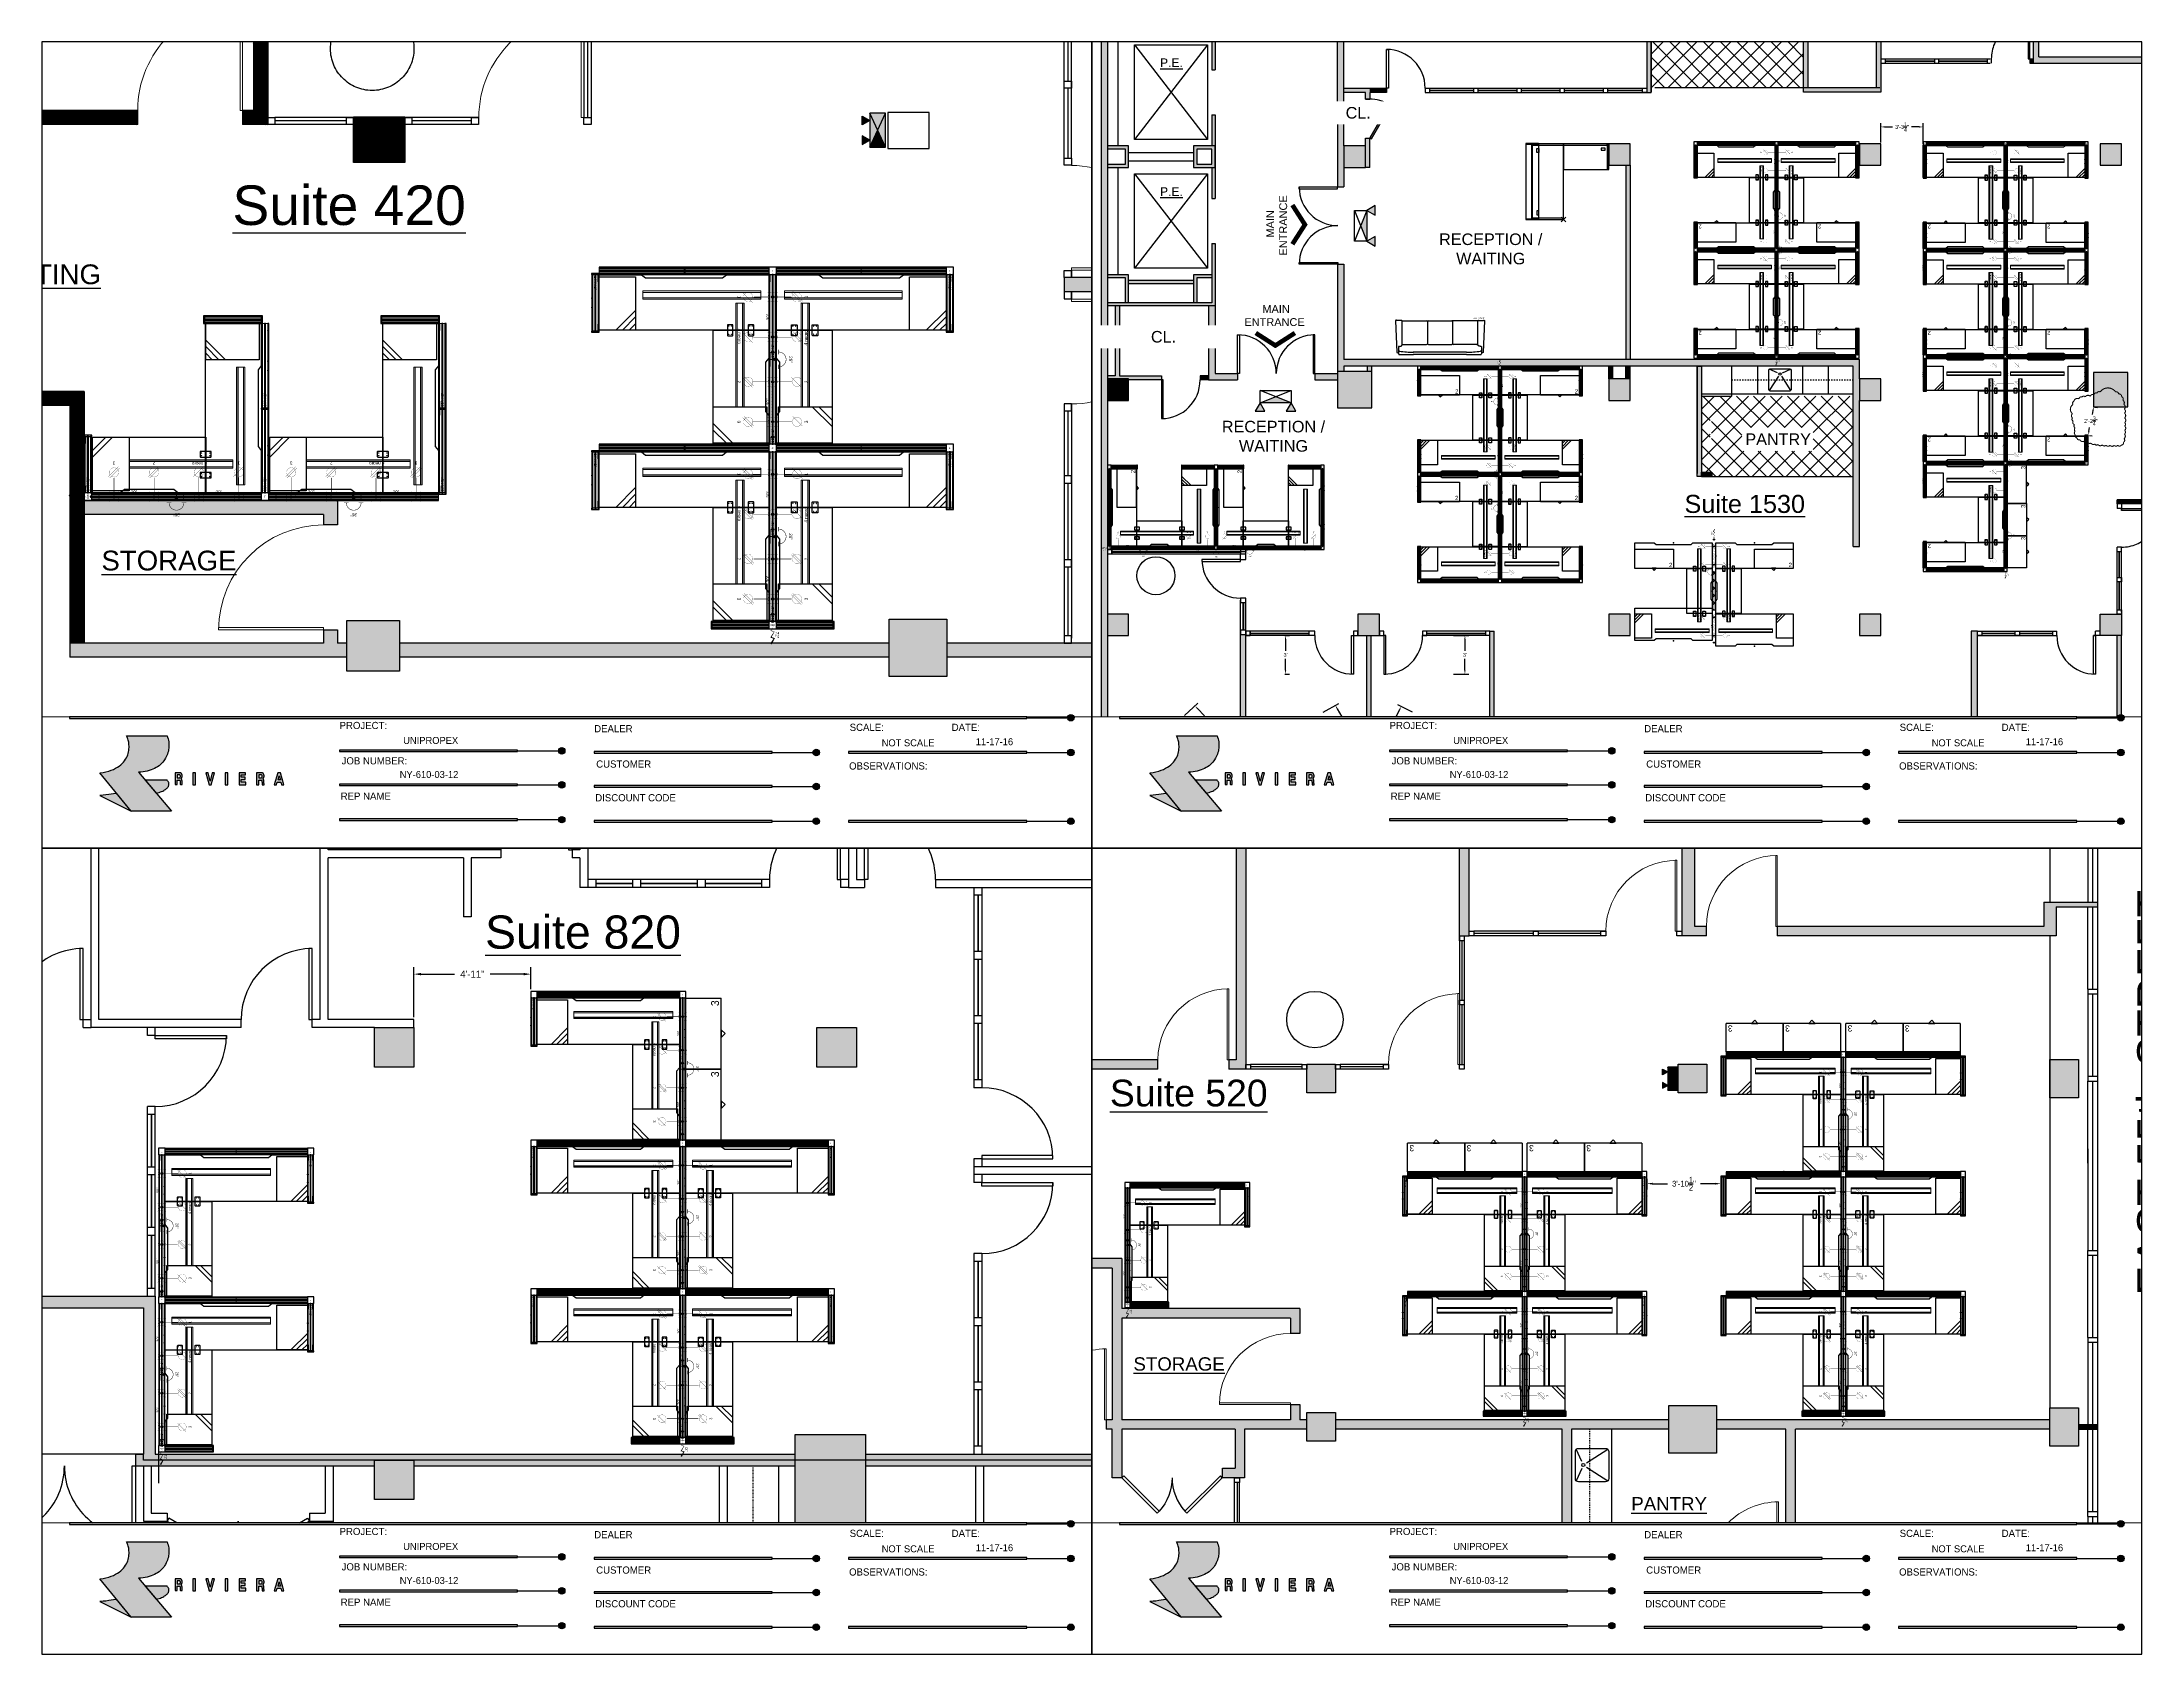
# Paper-space layout 'Layout1' of a CAD drawing. Header units: inches. Extents: x 0 to 560, y 0 to 430.
# The model-space entities are those that its viewports show. They can reach past a viewport. Long polylines and large blocks are cut down to what shows.
import ezdxf
from ezdxf.enums import TextEntityAlignment as Align

# ---------------------------------------------------------------- set-up
doc = ezdxf.new("R2010")
doc.units = ezdxf.units.IN
doc.header["$MEASUREMENT"] = 0
doc.linetypes.add('HIDDEN', pattern=[0.375, 0.25, -0.125])
for name, color, linetype in [('0-BACKGROUND', 7, 'Continuous'), ('2D', 7, 'Continuous'), ('A', 7, 'Continuous'), ('CM4800', 7, 'Continuous'), ('DD2D', 7, 'Continuous'), ('DD2D_Geometry', 7, 'Continuous'), ('ELECTRI', 7, 'Continuous'), ('ENFASIS NEW', 7, 'Continuous'), ('LATEFILE', 7, 'Continuous'), ('LATFILE', 7, 'Continuous'), ('LF', 7, 'Continuous'), ('MARGEN', 7, 'Continuous'), ('QU4TRO', 7, 'Continuous'), ('S7000', 7, 'Continuous'), ('TEXT HARNESS', 7, 'Continuous'), ('UPHOLSTERY', 255, 'Continuous')]:
    doc.layers.add(name, color=color, linetype=linetype)
doc.layers.add('ADOOR', color=2, linetype='Continuous', lineweight=9)
doc.styles.add('ARCH-STYLE', font='arial.ttf')
doc.styles.add('ARIAL', font='arial.ttf')
doc.styles.add('EXPLODED0', font='Arial', dxfattribs={"height": 0.2})
doc.styles.get("Standard").update_dxf_attribs({"font": 'stylu.ttf'})
doc.dimstyles.get("Standard").update_dxf_attribs({"dimscale": 20, "dimtxt": 0.18, "dimasz": 0.18, "dimexe": 0.18, "dimexo": 0.0625, "dimgap": 0.09, "dimtad": 0, "dimtih": 1, "dimtoh": 1, "dimzin": 0, "dimdsep": 46, "dimlunit": 4, "dimtxsty": 'Standard', "dimcen": 0.09, "dimadec": 0, "dimazin": 0, "dimtfac": 1, "dimtofl": 0, "dimtmove": 0, "dimatfit": 3, "dimfxl": 1, "dimtolj": 1, "dimtzin": 0, "dimarcsym": 0})
pattern_1 = [(45, (2296.25314, -9598.17838), (-0.0883883476, 0.0883883476), [])]
pattern_2 = [(135, (-30072.621, -632.12), (-7.866563, -7.866563), []), (225, (-30072.621, -632.12), (7.866563, -7.866563), [])]

# ---------------------------------------------------------------- blocks, each defined once
blk = doc.blocks.new('PIE-H')
at = {"layer": 'MARGEN'}
for color, points in [(7, [(7.36, 34.55), (262.6, 34.55), (262.6, 34.98), (7.36, 34.98)]), (40, [(22.51, 29.92), (33.36, 29.92), (33.51, 29.52), (33.62, 29.12), (33.72, 28.72), (33.79, 28.31), (33.84, 27.9), (33.85, 27.49), (33.85, 27.08), (33.82, 26.67), (33.77, 26.26), (33.69, 25.85), (33.59, 25.45), (33.46, 25.06), (33.31, 24.67), (33.14, 24.29), (32.93, 23.92), (32.71, 23.56), (32.46, 23.21), (32.18, 22.87), (31.88, 22.56), (31.56, 22.25), (31.21, 21.96), (30.83, 21.69), (30.43, 21.44), (30.01, 21.21), (29.57, 20.99), (29.1, 20.81), (28.6, 20.64), (28.07, 20.49), (27.53, 20.38), (26.96, 20.29), (26.36, 20.23), (25.74, 20.2), (34.5, 9.85), (23.74, 9.85), (15.45, 20.01), (16.28, 20.14), (17.06, 20.31), (17.78, 20.51), (18.45, 20.74), (19.06, 20.98), (19.62, 21.26), (20.13, 21.56), (20.6, 21.87), (21.02, 22.2), (21.4, 22.55), (21.73, 22.91), (22.02, 23.28), (22.29, 23.66), (22.5, 24.05), (22.7, 24.44), (22.85, 24.84), (22.98, 25.23), (23.07, 25.63), (23.14, 26.02), (23.19, 26.41), (23.21, 26.79), (23.21, 27.15), (23.2, 27.52), (23.16, 27.87), (23.12, 28.19), (23.05, 28.51), (22.98, 28.8), (22.9, 29.08), (22.81, 29.33), (22.71, 29.55), (22.61, 29.75)]), (7, [(79.33, 25.7), (126.82, 25.7), (126.82, 26.13), (79.33, 26.13)]), (7, [(147.22, 25.27), (194.71, 25.27), (194.71, 25.7), (147.22, 25.7)]), (7, [(215.11, 25.27), (262.6, 25.27), (262.6, 25.7), (215.11, 25.7)]), (7, [(79.33, 16.63), (126.82, 16.63), (126.82, 17.06), (79.33, 17.06)]), (7, [(147.22, 16.2), (194.71, 16.2), (194.71, 16.63), (147.22, 16.63)]), (7, [(79.33, 7.35), (126.82, 7.35), (126.82, 7.78), (79.33, 7.78)]), (7, [(147.22, 6.92), (194.71, 6.92), (194.71, 7.35), (147.22, 7.35)]), (7, [(215.11, 6.92), (262.6, 6.92), (262.6, 7.35), (215.11, 7.35)])]:
    blk.add_hatch(color=color, dxfattribs=at).paths.add_polyline_path(points)
h = blk.add_hatch(color=40, dxfattribs=at)
edge = h.paths.add_edge_path()
edge.add_arc((274.37, 34.76), 0.863, 0, 360)
h = blk.add_hatch(color=40, dxfattribs=at)
edge = h.paths.add_edge_path()
edge.add_arc((138.59, 25.91), 0.863, 0, 360)
h = blk.add_hatch(color=40, dxfattribs=at)
edge = h.paths.add_edge_path()
edge.add_arc((206.48, 25.48), 0.863, 0, 360)
h = blk.add_hatch(color=40, dxfattribs=at)
edge = h.paths.add_edge_path()
edge.add_arc((274.37, 25.48), 0.863, 0, 360)
h = blk.add_hatch(color=253, dxfattribs=at)
h.paths.add_polyline_path([(33.51, 17.93), (33.36, 18.1), (27.53, 18.1), (30.47, 14.62), (30.83, 14.71), (31.21, 14.82), (31.56, 14.94), (31.88, 15.07), (32.18, 15.2), (32.46, 15.34), (32.71, 15.48), (32.93, 15.63), (33.14, 15.79), (33.31, 15.94), (33.46, 16.09), (33.59, 16.26), (33.69, 16.42), (33.77, 16.59), (33.82, 16.75), (33.85, 16.92), (33.85, 17.1), (33.84, 17.27), (33.79, 17.44), (33.72, 17.6), (33.62, 17.77)])
h.paths.add_polyline_path([(16.28, 14.08), (15.45, 14.02), (23.74, 9.85), (19.87, 14.59), (19.62, 14.54), (19.06, 14.43), (18.45, 14.32), (17.78, 14.23), (17.06, 14.14)])
h = blk.add_hatch(color=256, dxfattribs=at)
h.paths.add_polyline_path([(58.55, 18.1), (58.56, 18.06), (58.58, 18.03), (58.6, 18), (58.61, 17.95), (58.63, 17.88), (58.65, 17.8), (58.65, 17.73), (58.66, 17.65), (58.67, 17.58), (58.67, 17.5), (58.67, 17.34), (58.67, 17.19), (58.68, 17.12), (58.68, 17.04), (58.7, 16.97), (58.71, 16.89), (59.25, 16.89), (59.24, 16.94), (59.23, 16.99), (59.22, 17.04), (59.21, 17.09), (59.2, 17.2), (59.19, 17.31), (59.19, 17.54), (59.19, 17.76), (59.18, 17.88), (59.17, 17.98), (59.16, 18.03), (59.15, 18.08), (59.14, 18.13), (59.13, 18.17), (59.11, 18.21), (59.09, 18.25), (59.07, 18.29), (59.05, 18.33), (59.02, 18.36), (58.98, 18.39), (58.94, 18.42), (58.91, 18.44), (58.95, 18.48), (58.99, 18.53), (59.02, 18.57), (59.05, 18.63), (59.08, 18.67), (59.11, 18.73), (59.13, 18.78), (59.15, 18.84), (59.17, 18.89), (59.19, 18.95), (59.2, 19.01), (59.21, 19.06), (59.22, 19.12), (59.22, 19.17), (59.23, 19.22), (59.22, 19.29), (59.22, 19.34), (59.21, 19.4), (59.2, 19.45), (59.19, 19.5), (59.17, 19.55), (59.16, 19.61), (59.13, 19.66), (59.11, 19.71), (59.09, 19.75), (59.06, 19.8), (59.03, 19.85), (58.99, 19.89), (58.95, 19.93), (58.91, 19.96), (58.87, 20), (58.82, 20.03), (58.64, 20.03), (57.79, 20.03), (57.23, 20.03), (57.23, 16.89), (57.79, 16.89), (57.79, 18.1)])
h.paths.add_polyline_path([(58.48, 18.71), (58.51, 18.72), (58.53, 18.73), (58.56, 18.75), (58.58, 18.77), (58.61, 18.79), (58.63, 18.81), (58.65, 18.83), (58.67, 18.85), (58.68, 18.87), (58.7, 18.9), (58.71, 18.92), (58.72, 18.95), (58.73, 18.97), (58.74, 19.01), (58.75, 19.03), (58.75, 19.06), (58.75, 19.09), (58.75, 19.12), (58.75, 19.15), (58.75, 19.17), (58.74, 19.21), (58.73, 19.23), (58.73, 19.26), (58.71, 19.29), (58.7, 19.32), (58.69, 19.34), (58.67, 19.37), (58.65, 19.39), (58.63, 19.42), (58.6, 19.44), (58.58, 19.46), (58.55, 19.48), (57.79, 19.48), (57.79, 18.71)], flags=16)
h.paths.add_polyline_path([(36.74, 18.13), (36.76, 18.09), (36.77, 18.05), (36.78, 18.02), (36.8, 17.98), (36.81, 17.9), (36.83, 17.82), (36.84, 17.75), (36.84, 17.67), (36.85, 17.6), (36.85, 17.52), (36.86, 17.37), (36.86, 17.21), (36.86, 17.13), (36.87, 17.06), (36.88, 16.99), (36.9, 16.91), (37.41, 16.91), (37.39, 16.96), (37.39, 17.01), (37.38, 17.06), (37.37, 17.11), (37.36, 17.22), (37.36, 17.33), (37.35, 17.56), (37.34, 17.79), (37.34, 17.9), (37.33, 18), (37.32, 18.05), (37.31, 18.1), (37.3, 18.15), (37.29, 18.2), (37.27, 18.23), (37.26, 18.28), (37.23, 18.31), (37.21, 18.35), (37.18, 18.38), (37.15, 18.41), (37.12, 18.44), (37.08, 18.46), (37.12, 18.5), (37.16, 18.55), (37.19, 18.6), (37.22, 18.64), (37.25, 18.7), (37.27, 18.75), (37.3, 18.81), (37.31, 18.86), (37.33, 18.91), (37.34, 18.97), (37.36, 19.02), (37.37, 19.08), (37.38, 19.14), (37.38, 19.19), (37.38, 19.25), (37.38, 19.3), (37.38, 19.36), (37.37, 19.42), (37.36, 19.47), (37.35, 19.52), (37.33, 19.58), (37.32, 19.63), (37.3, 19.68), (37.27, 19.73), (37.25, 19.78), (37.23, 19.82), (37.19, 19.87), (37.16, 19.91), (37.12, 19.95), (37.08, 19.99), (37.04, 20.03), (37, 20.06), (36.83, 20.06), (36.02, 20.06), (35.5, 20.06), (35.5, 16.91), (36.02, 16.91), (36.02, 18.13)])
h.paths.add_polyline_path([(36.68, 18.72), (36.71, 18.74), (36.73, 18.75), (36.75, 18.77), (36.78, 18.79), (36.8, 18.81), (36.82, 18.83), (36.84, 18.84), (36.85, 18.87), (36.87, 18.89), (36.88, 18.92), (36.9, 18.94), (36.9, 18.97), (36.92, 19), (36.92, 19.02), (36.93, 19.05), (36.93, 19.08), (36.93, 19.11), (36.93, 19.14), (36.93, 19.17), (36.93, 19.2), (36.93, 19.22), (36.92, 19.25), (36.91, 19.28), (36.9, 19.31), (36.88, 19.33), (36.87, 19.37), (36.86, 19.39), (36.84, 19.42), (36.81, 19.44), (36.8, 19.46), (36.77, 19.48), (36.74, 19.5), (36.02, 19.5), (36.02, 18.72)], flags=16)
h.paths.add_polyline_path([(62.75, 17.52), (63.73, 17.52), (63.89, 16.89), (64.53, 16.89), (63.62, 20.08), (62.87, 20.08), (61.95, 16.89), (62.56, 16.89)])
h.paths.add_polyline_path([(63.57, 18.14), (62.95, 18.14), (63.28, 19.24)], flags=16)
h.paths.add_polyline_path([(53.1, 19.5), (54.31, 19.5), (54.31, 20.08), (52.74, 20.08), (52.54, 20.08), (52.54, 16.89), (52.95, 16.89), (54.36, 16.89), (54.36, 17.52), (53.1, 17.52), (53.1, 18.28), (54.22, 18.28), (54.22, 18.86), (53.1, 18.86)])
h.paths.add_polyline_path([(43.66, 20.08), (44.57, 16.89), (45.09, 16.89), (46.02, 20.08), (45.41, 20.08), (44.83, 17.85), (44.28, 20.08)])
h.paths.add_polyline_path([(48.82, 16.89), (49.52, 16.89), (49.52, 20.08), (48.82, 20.08)])
h.paths.add_polyline_path([(40.2, 16.89), (40.91, 16.89), (40.91, 20.08), (40.2, 20.08)])
h = blk.add_hatch(color=40, dxfattribs=at)
edge = h.paths.add_edge_path()
edge.add_arc((138.59, 16.85), 0.863, 0, 360)
h = blk.add_hatch(color=40, dxfattribs=at)
edge = h.paths.add_edge_path()
edge.add_arc((206.48, 16.42), 0.863, 0, 360)
h = blk.add_hatch(color=40, dxfattribs=at)
edge = h.paths.add_edge_path()
edge.add_arc((138.59, 7.56), 0.863, 0, 360)
h = blk.add_hatch(color=40, dxfattribs=at)
edge = h.paths.add_edge_path()
edge.add_arc((206.48, 7.13), 0.863, 0, 360)
h = blk.add_hatch(color=40, dxfattribs=at)
edge = h.paths.add_edge_path()
edge.add_arc((274.37, 7.13), 0.863, 0, 360)
at = {"layer": 'MARGEN', "color": 251}
for p, q in [((262.6, 34.76), (274.37, 34.76)), ((126.82, 25.91), (138.59, 25.91)), ((194.71, 25.48), (206.48, 25.48)), ((262.6, 25.48), (274.37, 25.48)), ((126.82, 16.85), (138.59, 16.85)), ((194.71, 16.42), (206.48, 16.42)), ((126.82, 7.56), (138.59, 7.56)), ((194.71, 7.13), (206.48, 7.13)), ((262.6, 7.13), (274.37, 7.13))]:
    blk.add_line(p, q, dxfattribs=at)
at = {"layer": 'MARGEN'}
blk.add_lwpolyline([(0, 215), (0, 0), (280, 0), (280, 215)], close=True, dxfattribs=at)
at = {"layer": 'MARGEN', "color": 7}
for points in [[(7.36, 34.55), (262.6, 34.55), (262.6, 34.98), (7.36, 34.98)], [(79.33, 25.7), (126.82, 25.7), (126.82, 26.13), (79.33, 26.13)], [(147.22, 25.27), (194.71, 25.27), (194.71, 25.7), (147.22, 25.7)], [(215.11, 25.27), (262.6, 25.27), (262.6, 25.7), (215.11, 25.7)], [(79.33, 16.63), (126.82, 16.63), (126.82, 17.06), (79.33, 17.06)], [(147.22, 16.2), (194.71, 16.2), (194.71, 16.63), (147.22, 16.63)], [(79.33, 7.35), (126.82, 7.35), (126.82, 7.78), (79.33, 7.78)], [(147.22, 6.92), (194.71, 6.92), (194.71, 7.35), (147.22, 7.35)], [(215.11, 6.92), (262.6, 6.92), (262.6, 7.35), (215.11, 7.35)]]:
    blk.add_lwpolyline(points, close=True, dxfattribs=at)
at = {"layer": 'MARGEN', "color": 40}
blk.add_lwpolyline([(22.51, 29.92), (33.36, 29.92), (33.51, 29.52), (33.62, 29.12), (33.72, 28.72), (33.79, 28.31), (33.84, 27.9), (33.85, 27.49), (33.85, 27.08), (33.82, 26.67), (33.77, 26.26), (33.69, 25.85), (33.59, 25.45), (33.46, 25.06), (33.31, 24.67), (33.14, 24.29), (32.93, 23.92), (32.71, 23.56), (32.46, 23.21), (32.18, 22.87), (31.88, 22.56), (31.56, 22.25), (31.21, 21.96), (30.83, 21.69), (30.43, 21.44), (30.01, 21.21), (29.57, 20.99), (29.1, 20.81), (28.6, 20.64), (28.07, 20.49), (27.53, 20.38), (26.96, 20.29), (26.36, 20.23), (25.74, 20.2), (34.5, 9.85), (23.74, 9.85), (15.45, 20.01), (16.28, 20.14), (17.06, 20.31), (17.78, 20.51), (18.45, 20.74), (19.06, 20.98), (19.62, 21.26), (20.13, 21.56), (20.6, 21.87), (21.02, 22.2), (21.4, 22.55), (21.73, 22.91), (22.02, 23.28), (22.29, 23.66), (22.5, 24.05), (22.7, 24.44), (22.85, 24.84), (22.98, 25.23), (23.07, 25.63), (23.14, 26.02), (23.19, 26.41), (23.21, 26.79), (23.21, 27.15), (23.2, 27.52), (23.16, 27.87), (23.12, 28.19), (23.05, 28.51), (22.98, 28.8), (22.9, 29.08), (22.81, 29.33), (22.71, 29.55), (22.61, 29.75), (22.51, 29.92), (22.51, 29.92)], dxfattribs=at)
at = {"layer": 'MARGEN', "color": 253}
for points in [[(33.51, 17.93), (33.36, 18.1), (27.53, 18.1), (30.47, 14.62), (30.83, 14.71), (31.21, 14.82), (31.56, 14.94), (31.88, 15.07), (32.18, 15.2), (32.46, 15.34), (32.71, 15.48), (32.93, 15.63), (33.14, 15.79), (33.31, 15.94), (33.46, 16.09), (33.59, 16.26), (33.69, 16.42), (33.77, 16.59), (33.82, 16.75), (33.85, 16.92), (33.85, 17.1), (33.84, 17.27), (33.79, 17.44), (33.72, 17.6), (33.62, 17.77)], [(16.28, 14.08), (15.45, 14.02), (23.74, 9.85), (19.87, 14.59), (19.62, 14.54), (19.06, 14.43), (18.45, 14.32), (17.78, 14.23), (17.06, 14.14)]]:
    blk.add_lwpolyline(points, close=True, dxfattribs=at)
at = {"layer": 'MARGEN'}
for points in [[(36.74, 18.13), (36.76, 18.09), (36.77, 18.05), (36.78, 18.02), (36.8, 17.98), (36.81, 17.9), (36.83, 17.82), (36.84, 17.75), (36.84, 17.67), (36.85, 17.6), (36.85, 17.52), (36.86, 17.37), (36.86, 17.21), (36.86, 17.13), (36.87, 17.06), (36.88, 16.99), (36.9, 16.91), (37.41, 16.91), (37.39, 16.96), (37.39, 17.01), (37.38, 17.06), (37.37, 17.11), (37.36, 17.22), (37.36, 17.33), (37.35, 17.56), (37.34, 17.79), (37.34, 17.9), (37.33, 18), (37.32, 18.05), (37.31, 18.1), (37.3, 18.15), (37.29, 18.2), (37.27, 18.23), (37.26, 18.28), (37.23, 18.31), (37.21, 18.35), (37.18, 18.38), (37.15, 18.41), (37.12, 18.44), (37.08, 18.46), (37.12, 18.5), (37.16, 18.55), (37.19, 18.6), (37.22, 18.64), (37.25, 18.7), (37.27, 18.75), (37.3, 18.81), (37.31, 18.86), (37.33, 18.91), (37.34, 18.97), (37.36, 19.02), (37.37, 19.08), (37.38, 19.14), (37.38, 19.19), (37.38, 19.25), (37.38, 19.3), (37.38, 19.36), (37.37, 19.42), (37.36, 19.47), (37.35, 19.52), (37.33, 19.58), (37.32, 19.63), (37.3, 19.68), (37.27, 19.73), (37.25, 19.78), (37.23, 19.82), (37.19, 19.87), (37.16, 19.91), (37.12, 19.95), (37.08, 19.99), (37.04, 20.03), (37, 20.06), (36.83, 20.06), (36.02, 20.06), (35.5, 20.06), (35.5, 16.91), (36.02, 16.91), (36.02, 18.13), (36.74, 18.13), (36.74, 18.13)], [(36.68, 18.72), (36.71, 18.74), (36.73, 18.75), (36.75, 18.77), (36.78, 18.79), (36.8, 18.81), (36.82, 18.83), (36.84, 18.84), (36.85, 18.87), (36.87, 18.89), (36.88, 18.92), (36.9, 18.94), (36.9, 18.97), (36.92, 19), (36.92, 19.02), (36.93, 19.05), (36.93, 19.08), (36.93, 19.11), (36.93, 19.14), (36.93, 19.17), (36.93, 19.2), (36.93, 19.22), (36.92, 19.25), (36.91, 19.28), (36.9, 19.31), (36.88, 19.33), (36.87, 19.37), (36.86, 19.39), (36.84, 19.42), (36.81, 19.44), (36.8, 19.46), (36.77, 19.48), (36.74, 19.5), (36.02, 19.5), (36.02, 18.72), (36.68, 18.72), (36.68, 18.72)], [(40.2, 16.89), (40.91, 16.89), (40.91, 20.08), (40.2, 20.08), (40.2, 16.89), (40.2, 16.89)], [(43.66, 20.08), (44.57, 16.89), (45.09, 16.89), (46.02, 20.08), (45.41, 20.08), (44.83, 17.85), (44.28, 20.08), (43.66, 20.08), (43.66, 20.08)], [(48.82, 16.89), (49.52, 16.89), (49.52, 20.08), (48.82, 20.08), (48.82, 16.89), (48.82, 16.89)], [(53.1, 19.5), (54.31, 19.5), (54.31, 20.08), (52.74, 20.08), (52.54, 20.08), (52.54, 16.89), (52.95, 16.89), (54.36, 16.89), (54.36, 17.52), (53.1, 17.52), (53.1, 18.28), (54.22, 18.28), (54.22, 18.86), (53.1, 18.86), (53.1, 19.5), (53.1, 19.5)], [(58.55, 18.1), (58.56, 18.06), (58.58, 18.03), (58.6, 18), (58.61, 17.95), (58.63, 17.88), (58.65, 17.8), (58.65, 17.73), (58.66, 17.65), (58.67, 17.58), (58.67, 17.5), (58.67, 17.34), (58.67, 17.19), (58.68, 17.12), (58.68, 17.04), (58.7, 16.97), (58.71, 16.89), (59.25, 16.89), (59.24, 16.94), (59.23, 16.99), (59.22, 17.04), (59.21, 17.09), (59.2, 17.2), (59.19, 17.31), (59.19, 17.54), (59.19, 17.76), (59.18, 17.88), (59.17, 17.98), (59.16, 18.03), (59.15, 18.08), (59.14, 18.13), (59.13, 18.17), (59.11, 18.21), (59.09, 18.25), (59.07, 18.29), (59.05, 18.33), (59.02, 18.36), (58.98, 18.39), (58.94, 18.42), (58.91, 18.44), (58.95, 18.48), (58.99, 18.53), (59.02, 18.57), (59.05, 18.63), (59.08, 18.67), (59.11, 18.73), (59.13, 18.78), (59.15, 18.84), (59.17, 18.89), (59.19, 18.95), (59.2, 19.01), (59.21, 19.06), (59.22, 19.12), (59.22, 19.17), (59.23, 19.22), (59.22, 19.29), (59.22, 19.34), (59.21, 19.4), (59.2, 19.45), (59.19, 19.5), (59.17, 19.55), (59.16, 19.61), (59.13, 19.66), (59.11, 19.71), (59.09, 19.75), (59.06, 19.8), (59.03, 19.85), (58.99, 19.89), (58.95, 19.93), (58.91, 19.96), (58.87, 20), (58.82, 20.03), (58.64, 20.03), (57.79, 20.03), (57.23, 20.03), (57.23, 16.89), (57.79, 16.89), (57.79, 18.1), (58.55, 18.1), (58.55, 18.1)], [(58.48, 18.71), (58.51, 18.72), (58.53, 18.73), (58.56, 18.75), (58.58, 18.77), (58.61, 18.79), (58.63, 18.81), (58.65, 18.83), (58.67, 18.85), (58.68, 18.87), (58.7, 18.9), (58.71, 18.92), (58.72, 18.95), (58.73, 18.97), (58.74, 19.01), (58.75, 19.03), (58.75, 19.06), (58.75, 19.09), (58.75, 19.12), (58.75, 19.15), (58.75, 19.17), (58.74, 19.21), (58.73, 19.23), (58.73, 19.26), (58.71, 19.29), (58.7, 19.32), (58.69, 19.34), (58.67, 19.37), (58.65, 19.39), (58.63, 19.42), (58.6, 19.44), (58.58, 19.46), (58.55, 19.48), (57.79, 19.48), (57.79, 18.71), (58.48, 18.71), (58.48, 18.71)], [(62.75, 17.52), (63.73, 17.52), (63.89, 16.89), (64.53, 16.89), (63.62, 20.08), (62.87, 20.08), (61.95, 16.89), (62.56, 16.89), (62.75, 17.52), (62.75, 17.52)], [(63.57, 18.14), (62.95, 18.14), (63.28, 19.24), (63.57, 18.14), (63.57, 18.14)]]:
    blk.add_lwpolyline(points, dxfattribs=at)
at = {"layer": 'MARGEN', "color": 40}
for centre in [(274.37, 34.76), (138.59, 25.91), (206.48, 25.48), (274.37, 25.48), (138.59, 16.85), (206.48, 16.42), (138.59, 7.56), (206.48, 7.13), (274.37, 7.13)]:
    blk.add_circle(centre, 0.863, dxfattribs=at)
at = {"layer": 'MARGEN'}
for s, height, p in [('PROJECT:', 1.914, (79.36, 31.73)), ('DEALER', 1.914, (147.25, 30.87)), ('SCALE:', 1.914, (215.38, 31.23)), ('DATE:', 1.914, (242.59, 31.23)), ('JOB NUMBER:', 1.9138, (79.9, 22.3)), ('CUSTOMER', 1.914, (147.79, 21.44)), ('OBSERVATIONS:', 1.9138, (215.23, 20.93)), ('REP NAME', 1.914, (79.65, 12.88)), ('DISCOUNT CODE', 1.9138, (147.54, 12.45))]:
    blk.add_text(s, height=height, dxfattribs=at).set_placement(p)
for tag, p in [('TITLE', (96.32, 27.76)), ('TITLE', (164.21, 26.9)), ('SCALE', (223.91, 27.13)), ('DATE', (249.01, 27.42)), ('JOB#', (95.39, 18.69)), ('TITLE', (164.21, 17.83)), ('TITLE', (96.94, 8.54)), ('TITLE', (164.83, 8.11))]:
    blk.add_attdef(tag, p, '', height=1.86, dxfattribs=at)
blk = doc.blocks.new('LF4033640S')
for p, q in [((0, 0), (0.914, 0)), ((0, -0.457), (0.914, -0.457))]:
    blk.add_line(p, q)
at = {"layer": 'LATEFILE'}
for p, q in [((0, -0.457), (0, 0)), ((0.914, 0), (0.914, -0.457))]:
    blk.add_line(p, q, dxfattribs=at)
blk.add_lwpolyline([(0.407, -0.457), (0.457, -0.507), (0.507, -0.457)], close=True, dxfattribs=at)
at = {"layer": 'LATFILE', "insert": (0.81, -0.326), "char_height": 0.1, "width": 0.07696, "attachment_point": 1}
blk.add_mtext('3', dxfattribs=at)
blk = doc.blocks.new('820block')
at = {"layer": '0-BACKGROUND'}
h = blk.add_hatch(color=256, dxfattribs=at)
h.paths.add_polyline_path([(949.993, 923.503), (929.993, 923.503), (929.993, 903.503), (949.993, 903.503)])
h.paths.add_polyline_path([(949.993, 704.5), (929.993, 704.5), (929.993, 684.5), (949.993, 684.5)])
h.paths.add_polyline_path([(705.993, 684.5), (725.993, 684.5), (725.993, 704.5), (705.993, 704.5)])
h.paths.add_polyline_path([(472.493, 684.5), (492.493, 684.5), (492.493, 704.5), (472.493, 704.5)])
h.paths.add_polyline_path([(492.493, 903.5), (492.493, 923.5), (472.493, 923.5), (472.493, 903.5)])
h.paths.add_polyline_path([(725.993, 923.5), (705.993, 923.5), (705.993, 903.5), (725.993, 903.5)])
h = blk.add_hatch(color=256, dxfattribs=at)
h.paths.add_polyline_path([(310.992, 562.51), (310.992, 568.51), (250.019, 568.51), (250.019, 562.51)])
h.paths.add_polyline_path([(392.019, 562.51), (392.019, 568.51), (330.992, 568.51), (330.992, 562.51)])
h.paths.add_polyline_path([(589.019, 562.51), (589.019, 488.5), (585.006, 488.5), (585.006, 482.5), (705.993, 482.5), (705.993, 485.5), (725.993, 485.5), (725.993, 482.5), (918.993, 482.5), (918.993, 488.5), (595.019, 488.5), (595.019, 568.51), (464.019, 568.51), (464.019, 562.51)])
h = blk.add_hatch(color=256, dxfattribs=at)
h.paths.add_polyline_path([(219.993, 459.5), (251.993, 459.5), (251.993, 491.5), (219.993, 491.5)])
h.paths.add_polyline_path([(472.493, 485.5), (472.493, 465.5), (492.493, 465.5), (492.493, 485.5)])
h.paths.add_polyline_path([(725.993, 485.5), (705.993, 485.5), (705.993, 465.5), (725.993, 465.5)])
h.paths.add_polyline_path([(954.5, 498.5), (918.993, 498.5), (918.993, 450.5), (954.5, 450.5)])
h = blk.add_hatch(color=256, dxfattribs=at)
h.paths.add_polyline_path([(954.5, 488.5), (954.5, 482.5), (1173.493, 482.5), (1173.493, 488.5)])
h.paths.add_polyline_path([(1200.5, 478.5), (1193.493, 478.5), (1193.493, 472.5), (1200.5, 472.5)])
blk.add_line((596.733, 489.559), (596.733, 473.729))
for p, q in [((562.493, 704.5), (562.493, 923.5)), ((566.493, 708.5), (566.493, 923.5)), ((678.493, 708.5), (678.493, 923.5)), ((682.493, 794.503), (682.493, 923.5)), ((809.993, 923.501), (809.993, 794.503)), ((813.993, 923.501), (813.993, 775.503)), ((945.993, 903.503), (945.993, 775.503)), ((949.993, 903.503), (949.993, 779.503)), ((769.993, 794.503), (682.493, 794.503)), ((769.993, 794.503), (769.993, 790.503)), ((809.993, 794.503), (805.993, 794.503)), ((805.993, 794.503), (805.993, 790.503)), ((682.493, 708.5), (682.493, 790.503)), ((750.993, 790.503), (682.493, 790.503)), ((750.993, 790.503), (750.993, 760.503)), ((754.993, 790.503), (754.993, 760.503)), ((769.993, 790.503), (754.993, 790.503)), ((809.993, 790.503), (805.993, 790.503)), ((809.993, 790.503), (809.993, 775.503)), ((905.993, 779.503), (813.993, 779.503)), ((817.993, 779.503), (817.993, 775.503)), ((817.993, 777.628), (836.659, 777.628)), ((817.993, 777.378), (836.659, 777.378)), ((836.659, 779.503), (836.659, 775.503)), ((840.659, 779.503), (840.659, 775.503)), ((840.659, 777.628), (869.326, 777.628)), ((840.659, 777.378), (869.326, 777.378)), ((869.326, 779.503), (869.326, 775.503)), ((873.326, 779.503), (873.326, 775.503)), ((873.326, 777.628), (901.993, 777.628)), ((873.326, 777.378), (901.993, 777.378)), ((901.993, 779.503), (901.993, 775.503)), ((905.993, 779.503), (905.993, 775.503)), ((945.993, 779.503), (941.993, 779.503)), ((941.993, 779.503), (941.993, 775.503)), ((949.993, 779.503), (953.993, 779.503)), ((953.993, 779.503), (953.993, 775.503)), ((989.993, 779.503), (1163.5, 779.506)), ((989.993, 779.503), (989.993, 775.503)), ((813.993, 775.503), (809.993, 775.503)), ((905.993, 775.503), (813.993, 775.503)), ((945.993, 775.503), (941.993, 775.503)), ((945.993, 775.503), (953.993, 775.503)), ((989.993, 775.503), (1167.5, 775.506)), ((1009.5, 775.504), (1009.5, 674.002)), ((1013.5, 771.504), (1009.5, 771.504)), ((1011.375, 771.504), (1011.375, 743.003)), ((1011.625, 771.504), (1011.625, 743.003)), ((1013.5, 775.504), (1013.5, 674.002)), ((754.993, 760.503), (750.993, 760.503)), ((1013.5, 743.003), (1009.5, 743.003)), ((1013.5, 739.003), (1009.5, 739.003)), ((1011.375, 739.003), (1011.375, 710.502)), ((1011.625, 739.003), (1011.625, 710.502)), ((558.493, 704.5), (558.493, 708.5)), ((558.493, 708.5), (562.493, 708.5)), ((638.493, 708.5), (566.493, 708.5)), ((638.493, 704.5), (638.493, 708.5)), ((674.493, 704.5), (674.493, 708.5)), ((678.493, 708.5), (674.493, 708.5)), ((725.993, 708.5), (682.493, 708.5)), ((725.993, 704.5), (725.993, 708.5)), ((1013.5, 710.502), (1009.5, 710.502)), ((1013.5, 706.502), (1009.5, 706.502)), ((1011.375, 706.502), (1011.375, 678.002)), ((1011.625, 706.502), (1011.625, 678.002)), ((558.493, 704.5), (562.493, 704.5)), ((638.493, 704.5), (562.493, 704.5)), ((591.019, 700.5), (591.019, 704.5)), ((595.019, 700.5), (591.019, 700.5)), ((595.019, 700.5), (595.019, 704.5)), ((705.993, 704.5), (674.493, 704.5)), ((1013.5, 678.002), (1009.5, 678.002)), ((1013.5, 674.002), (1009.5, 674.002)), ((591.019, 568.51), (591.019, 664.5)), ((595.019, 664.5), (591.019, 664.5)), ((595.019, 660.5), (591.019, 660.5)), ((592.894, 660.5), (592.894, 633.837)), ((593.144, 660.5), (593.144, 633.837)), ((595.019, 568.51), (595.019, 664.5)), ((595.019, 633.837), (591.019, 633.837)), ((1013.5, 638.002), (1009.5, 638.002)), ((1009.5, 638.002), (1009.5, 634.002)), ((1009.5, 634.002), (1009.5, 630.002)), ((1163.5, 634.002), (1009.5, 634.002)), ((1013.5, 638.002), (1013.5, 634.002)), ((595.019, 629.837), (591.019, 629.837)), ((592.894, 629.837), (592.894, 603.174)), ((593.144, 629.837), (593.144, 603.174)), ((1009.5, 630.002), (1009.5, 626.002)), ((1167.5, 630.002), (1009.5, 630.002)), ((1013.5, 626.002), (1009.5, 626.002)), ((1013.5, 630.002), (1013.5, 626.002)), ((595.019, 603.174), (591.019, 603.174)), ((595.019, 599.174), (591.019, 599.174)), ((592.894, 599.174), (592.894, 572.51)), ((593.144, 599.174), (593.144, 572.51)), ((1013.5, 590.002), (1009.5, 590.002)), ((1009.5, 590.002), (1009.5, 488.5)), ((1013.5, 590.002), (1013.5, 488.5)), ((1013.5, 586.002), (1009.5, 586.002)), ((1011.375, 586.002), (1011.375, 557.501)), ((1011.625, 586.002), (1011.625, 557.501)), ((591.019, 572.51), (595.019, 572.51)), ((464.019, 568.51), (595.019, 568.51)), ((464.019, 562.51), (589.019, 562.51)), ((589.019, 562.51), (589.019, 488.5)), ((595.019, 568.51), (595.019, 488.5)), ((1013.5, 557.501), (1009.5, 557.501)), ((1013.5, 553.501), (1009.5, 553.501)), ((1011.375, 553.501), (1011.375, 525.001)), ((1011.625, 553.501), (1011.625, 525.001)), ((1013.5, 525.001), (1009.5, 525.001)), ((1013.5, 521.001), (1009.5, 521.001)), ((1011.375, 521.001), (1011.375, 492.5)), ((1011.625, 521.001), (1011.625, 492.5)), ((1013.5, 492.5), (1009.5, 492.5)), ((585.006, 488.5), (585.006, 482.5)), ((585.006, 488.5), (589.019, 488.5)), ((585.006, 482.5), (705.993, 482.5)), ((589.019, 482.5), (589.019, 454.5)), ((593.019, 482.5), (593.019, 458.5)), ((595.019, 488.5), (918.993, 488.5)), ((681.019, 482.5), (681.019, 458.5)), ((685.019, 482.5), (685.019, 454.5)), ((725.993, 482.5), (918.993, 482.5)), ((880.5, 482.5), (880.5, 341.503)), ((884.5, 482.5), (884.5, 390.5)), ((910.5, 482.5), (910.5, 390.5)), ((954.5, 488.5), (1173.493, 488.5)), ((954.5, 482.5), (1173.493, 482.5)), ((1010.5, 390.5), (1010.5, 482.5)), ((1014.5, 386.5), (1014.5, 482.5)), ((593.019, 458.5), (601.019, 458.5)), ((601.019, 458.5), (601.019, 454.5)), ((673.019, 458.5), (673.019, 454.5)), ((673.019, 458.5), (681.019, 458.5)), ((589.019, 454.5), (601.019, 454.5)), ((673.019, 454.5), (685.019, 454.5)), ((681.019, 454.5), (681.019, 385.503)), ((685.019, 454.5), (685.019, 385.503))]:
    blk.add_line(p, q, dxfattribs=at)
at = {"layer": '0-BACKGROUND', "linetype": 'HIDDEN', "ltscale": 0.25}
blk.add_line((897.5, 482.5), (897.5, 390.5), dxfattribs=at)
at = {"layer": '0-BACKGROUND'}
for points in [[(805.993, 794.503), (805.993, 830.503), (804.243, 830.503), (804.243, 794.503)], [(941.993, 779.503), (941.993, 815.503), (940.243, 815.503), (940.243, 779.503)], [(953.993, 779.503), (953.993, 815.503), (955.743, 815.503), (955.743, 779.503)], [(558.493, 708.5), (558.493, 744.5), (556.743, 744.5), (556.743, 708.5)], [(674.493, 708.5), (674.493, 744.5), (672.743, 744.5), (672.743, 708.5)], [(595.019, 700.5), (631.019, 700.5), (631.019, 698.75), (595.019, 698.75)], [(725.993, 684.5), (705.993, 684.5), (705.993, 704.5), (725.993, 704.5)], [(949.993, 684.5), (929.993, 684.5), (929.993, 704.5), (949.993, 704.5)], [(1013.5, 638.002), (1049.5, 638.002), (1049.5, 639.752), (1013.5, 639.752)], [(1013.5, 626.002), (1049.5, 626.002), (1049.5, 624.252), (1013.5, 624.252)], [(954.5, 450.5), (918.993, 450.5), (918.993, 498.5), (954.5, 498.5)], [(589.019, 488.5), (486.493, 488.5), (486.493, 179.503), (591.5, 179.503), (591.5, -7.497), (1185.503, -7.497), (1185.503, -0.497), (1197, -0.497), (1197, 10.992), (1204, 10.992), (1204, 475.5), (1183.493, 475.5), (1183.493, 485.5), (589.019, 485.5)], [(585.006, 482.5), (585.006, 446.5), (583.256, 446.5), (583.256, 482.5)], [(725.993, 465.5), (705.993, 465.5), (705.993, 485.5), (725.993, 485.5)], [(601.019, 454.5), (632.196, 436.5), (633.071, 438.016), (601.894, 456.016)], [(673.019, 454.5), (641.842, 436.5), (640.967, 438.016), (672.144, 456.016)]]:
    blk.add_lwpolyline(points, close=True, dxfattribs=at)
for centre, start, end in [((805.993, 794.503), 90, 180), ((941.993, 779.503), 90, 180), ((953.993, 779.503), 0, 90), ((558.493, 708.5), 90, 180), ((674.493, 708.5), 90, 180), ((595.019, 700.5), 270, 0), ((1013.5, 638.002), 0, 90), ((1013.5, 626.002), 270, 0), ((513.006, 482.5), 270, 0), ((585.006, 482.5), 180, 270), ((601.019, 454.5), 330, 0), ((673.019, 454.5), 180, 210)]:
    blk.add_arc(centre, 36, start, end, dxfattribs=at)
at = {"layer": '0-BACKGROUND', "insert": (761.992, 761.243), "char_height": 16.8, "width": 268, "attachment_point": 1, "style": 'ARCH-STYLE'}
blk.add_mtext('{\\LSuite 820}', dxfattribs=at)
blk = doc.blocks.new('45DR')
at = {"layer": 'ADOOR'}
blk.add_lwpolyline([(0, 1), (0, 0), (0.023, 0), (0.023, 1)], close=True, dxfattribs=at)
blk.add_arc((0, 0), 1, 0, 90, dxfattribs=at)
blk = doc.blocks.new('DOOR45')
blk.add_lwpolyline([(0, 0), (1.4, -1.4), (26.8, 24), (25.4, 25.4)], close=True)
blk.add_arc((0, 0), 36, 0, 41.8153)
blk = doc.blocks.new('CM4830NA36SQ')
blk.add_circle((0.45, 0.45), 0.45)
blk = doc.blocks.new('520block')
at = {"layer": '0-BACKGROUND'}
h = blk.add_hatch(color=256, dxfattribs=at)
h.paths.add_polyline_path([(940.5, 711), (940.5, 693), (958.5, 693), (958.5, 711)])
h.paths.add_polyline_path([(958.5, 930), (940.5, 930), (940.5, 912), (958.5, 912)])
h.paths.add_polyline_path([(1174, 909), (1192, 909), (1192, 933), (1174, 933)])
h.paths.add_polyline_path([(1192, 714), (1174, 714), (1174, 690), (1192, 690)])
h.paths.add_polyline_path([(725, 711), (707, 711), (707, 693), (725, 693)])
h.paths.add_polyline_path([(725, 930), (707, 930), (707, 912), (725, 912)])
h.paths.add_polyline_path([(491.5, 930), (473.5, 930), (473.5, 912), (491.5, 912)])
h.paths.add_polyline_path([(491.5, 693), (491.5, 711), (473.5, 711), (473.5, 693)])
h = blk.add_hatch(color=256, dxfattribs=at)
h.paths.add_polyline_path([(558.76, 936.69), (552.76, 936.69), (552.76, 707.9), (613.43, 707.9), (613.43, 713.9), (558.76, 713.9)])
h.paths.add_polyline_path([(668.66, 707.9), (668.66, 936.69), (662.66, 936.69), (662.66, 713.9), (657.98, 713.9), (657.98, 707.9)])
h = blk.add_hatch(color=256, dxfattribs=at)
h.paths.add_polyline_path([(803.02, 791.74), (809.02, 791.74), (809.02, 936.69), (803.02, 936.69)])
h.paths.add_polyline_path([(950.99, 912), (942.67, 912), (942.67, 791.74), (958.23, 791.74), (958.23, 797.74), (950.99, 797.74)])
h.paths.add_polyline_path([(942.67, 936.69), (942.67, 930), (950.99, 930), (950.99, 936.69)])
for points in [[(1178, 810), (1204, 810), (1204, 813), (1170.33, 813), (1170.33, 797.74), (1002.78, 797.74), (1002.78, 791.74), (1178, 791.74)], [(933.86, 706.21), (930.65, 708.06), (930.65, 704.35)], [(933.86, 694.8), (933.86, 709.19), (937.18, 702)], [(940.5, 694.8), (940.5, 709.19), (937.18, 702)], [(933.86, 697.79), (930.65, 699.64), (930.65, 695.94)], [(933.86, 694.8), (940.5, 694.8), (937.18, 702)], [(702.66, 557.4), (590.66, 557.4), (590.66, 588.9), (449.35, 588.9), (449.35, 582.9), (584.66, 582.9), (584.66, 487.53), (580.94, 487.53), (580.94, 481.53), (584.66, 481.53), (584.66, 450.98), (590.58, 450.98), (590.66, 451.07), (590.66, 481.53), (661.88, 481.53), (661.88, 456.98), (654, 456.98), (654, 450.98), (667.88, 450.98), (667.88, 481.53), (707, 481.53), (707, 487.53), (702.66, 487.53), (702.66, 497.19), (696.66, 497.19), (696.66, 487.53), (590.66, 487.53), (590.66, 551.4), (696.66, 551.4), (696.66, 541.74), (702.66, 541.74)], [(1192, 495), (1174, 495), (1174, 471), (1192, 471)], [(725, 487.53), (725, 481.53), (867.44, 481.53), (867.44, 331.55), (873.44, 331.55), (873.44, 385.32), (958.97, 385.32), (958.97, 391.32), (873.44, 391.32), (873.44, 414.95), (873.44, 481.53), (934.5, 481.53), (934.5, 487.53)], [(1174, 487.53), (964.5, 487.53), (964.5, 481.53), (1008.2, 481.53), (1008.2, 391.32), (1003.52, 391.32), (1003.52, 385.32), (1008.2, 385.32), (1008.2, 338.79), (1184, 338.79), (1184, 372), (1204, 372), (1204, 375), (1178, 375), (1178, 344.79), (1014.2, 344.79), (1014.2, 481.53), (1174, 481.53)], [(1204, 484.5), (1192, 484.5), (1192, 481.5), (1204, 481.5)]]:
    blk.add_hatch(color=256, dxfattribs=at).paths.add_polyline_path(points)
h = blk.add_hatch(color=256, dxfattribs=at)
h.paths.add_polyline_path([(937.18, 702), (940.5, 709.19), (933.86, 709.19)])
h.paths.add_polyline_path([(933.86, 694.8), (940.5, 694.8), (937.18, 702)])
h = blk.add_hatch(color=256, dxfattribs=at)
h.paths.add_polyline_path([(964.5, 496.53), (934.5, 496.53), (934.5, 466.53), (964.5, 466.53)])
h.paths.add_polyline_path([(725, 492), (707, 492), (707, 474), (725, 474)])
h.paths.add_polyline_path([(707, 273), (707, 255), (725, 255), (725, 273)])
for p, q in [((1204, 1381.5), (1204, 22.5)), ((662.66, 936.69), (662.66, 713.9)), ((668.66, 936.69), (668.66, 707.9)), ((803.02, 791.74), (803.02, 936.69)), ((809.02, 791.74), (809.02, 936.69)), ((942.67, 912), (942.67, 791.74)), ((950.99, 797.74), (950.99, 912)), ((1198, 864.75), (1198, 813)), ((1201, 864.75), (1201, 813)), ((1204, 825.26), (1204, 822.06)), ((1204, 825.26), (1204, 822.06)), ((1204, 825.26), (1204, 822.06)), ((1170.33, 813), (1204, 813)), ((1170.33, 813), (1170.33, 797.74)), ((1178, 810), (1204, 810)), ((1178, 810), (1178, 791.74)), ((1198, 758.25), (1198, 810)), ((1201, 810), (1201, 758.25)), ((894.93, 794.74), (812.02, 794.74)), ((958.23, 797.74), (950.99, 797.74)), ((958.23, 791.74), (958.23, 797.74)), ((1002.78, 797.74), (1002.78, 791.74)), ((1170.33, 797.74), (1002.78, 797.74)), ((803.02, 791.74), (803.02, 710.9)), ((803.02, 791.74), (809.02, 791.74)), ((804.52, 788.74), (804.52, 751.35)), ((806.02, 791.74), (806.02, 710.9)), ((894.93, 791.74), (809.02, 791.74)), ((849.47, 793.24), (812.02, 793.24)), ((891.93, 793.24), (852.47, 793.24)), ((958.23, 791.74), (942.67, 791.74)), ((1178, 791.74), (1002.78, 791.74)), ((1204, 767.45), (1204, 764.45)), ((1198, 758.25), (1198, 755.25)), ((1198, 758.25), (1204, 758.25)), ((1198, 755.25), (1198, 703.5)), ((1198, 755.25), (1204, 755.25)), ((1201, 755.25), (1201, 703.5)), ((804.52, 748.35), (804.52, 710.9)), ((1201, 736.4), (1201, 711.35)), ((1204, 736.4), (1204, 138.04)), ((613.43, 713.9), (558.76, 713.9)), ((613.43, 707.9), (613.43, 713.9)), ((657.98, 713.9), (657.98, 707.9)), ((662.66, 713.9), (657.98, 713.9)), ((613.43, 707.9), (552.76, 707.9)), ((668.66, 707.9), (657.98, 707.9)), ((704, 710.9), (671.66, 710.9)), ((704, 709.4), (671.66, 709.4)), ((704, 707.9), (671.66, 707.9)), ((758.28, 710.9), (728, 710.9)), ((755.28, 709.4), (728, 709.4)), ((758.28, 707.9), (728, 707.9)), ((940.5, 694.8), (933.86, 709.19)), ((933.86, 694.8), (940.5, 709.19)), ((1204, 711.35), (1204, 708.35)), ((1198, 703.5), (1198, 700.5)), ((1198, 703.5), (1204, 703.5)), ((1198, 648.75), (1198, 700.5)), ((1198, 700.5), (1204, 700.5)), ((1201, 700.5), (1201, 648.75)), ((1174, 658.95), (1174, 625.39)), ((1198, 657.91), (1198, 636.75)), ((1201, 653.54), (1201, 640.77)), ((1198, 645.75), (1198, 594)), ((1201, 645.75), (1201, 594)), ((1204, 601.24), (1204, 598.24)), ((590.66, 588.9), (449.35, 588.9)), ((590.66, 588.9), (590.66, 557.4)), ((1198, 591), (1198, 594)), ((1198, 594), (1204, 594)), ((1198, 539.25), (1198, 591)), ((1198, 591), (1204, 591)), ((1201, 591), (1201, 539.25)), ((584.66, 582.9), (449.35, 582.9)), ((584.66, 582.9), (584.66, 487.53)), ((702.66, 557.4), (590.66, 557.4)), ((702.66, 557.4), (702.66, 541.74)), ((1204, 553.24), (1204, 550.24)), ((590.66, 551.4), (590.66, 487.53)), ((696.66, 551.4), (590.66, 551.4)), ((696.66, 551.4), (696.66, 541.74)), ((702.66, 541.74), (696.66, 541.74)), ((1198, 539.25), (1204, 539.25)), ((1198, 539.25), (1198, 536.25)), ((1198, 536.25), (1204, 536.25)), ((1198, 536.25), (1198, 484.5)), ((1201, 536.25), (1201, 484.5)), ((1201, 517.4), (1201, 492.35)), ((1204, 503.74), (1204, 497.74)), ((1204, 503.74), (1204, 497.74)), ((1204, 503.74), (1204, 497.74)), ((696.66, 497.19), (696.66, 487.53)), ((696.66, 497.19), (702.66, 497.19)), ((702.66, 497.19), (702.66, 487.53)), ((584.66, 487.53), (580.94, 487.53)), ((580.94, 487.53), (580.94, 481.53)), ((696.66, 487.53), (590.66, 487.53)), ((707, 487.53), (702.66, 487.53)), ((934.5, 487.53), (725, 487.53)), ((1174, 487.53), (964.5, 487.53)), ((1192, 484.5), (1204, 484.5)), ((584.66, 481.53), (580.94, 481.53)), ((584.66, 450.98), (584.66, 481.53)), ((661.88, 481.53), (590.66, 481.53)), ((590.66, 481.53), (590.66, 450.98)), ((661.88, 481.53), (661.88, 456.98)), ((707, 481.53), (667.88, 481.53)), ((667.88, 481.53), (667.88, 450.98)), ((867.44, 481.53), (725, 481.53)), ((867.44, 331.55), (867.44, 481.53)), ((934.5, 481.53), (873.44, 481.53)), ((873.44, 481.53), (873.44, 391.32)), ((898.62, 481.53), (898.6, 415.63)), ((1008.2, 481.53), (964.5, 481.53)), ((1008.2, 391.32), (1008.2, 481.53)), ((1014.2, 344.79), (1014.2, 481.53)), ((1174, 481.53), (1014.2, 481.53)), ((1192, 481.5), (1204, 481.5)), ((1198, 429.75), (1198, 481.5)), ((1201, 481.5), (1201, 429.75)), ((879.81, 461.25), (876.41, 468.92)), ((882.87, 460.33), (896.23, 468.92)), ((654, 456.98), (661.88, 456.98)), ((654, 450.98), (654, 456.98)), ((879.81, 456.77), (876.41, 449.09)), ((882.87, 457.68), (896.23, 449.09)), ((590.66, 450.98), (584.66, 450.98)), ((667.88, 450.98), (654, 450.98)), ((661.65, 382.3), (661.65, 447.98)), ((663.15, 447.98), (663.15, 418.23)), ((664.65, 382.3), (664.65, 447.98)), ((1204, 441.24), (1204, 438.24)), ((1198, 426.75), (1198, 429.75)), ((1198, 429.75), (1204, 429.75)), ((1198, 426.75), (1204, 426.75)), ((1198, 426.75), (1198, 375)), ((1201, 426.75), (1201, 375))]:
    blk.add_line(p, q, dxfattribs=at)
at = {"layer": '0-BACKGROUND', "lineweight": 30}
for p, q in [((1174, 909), (1174, 813)), ((1174, 791.74), (1174, 642.82)), ((1174, 636.82), (1174, 495))]:
    blk.add_line(p, q, dxfattribs=at)
at = {"layer": '0-BACKGROUND', "linetype": 'HIDDEN', "ltscale": 0.25}
blk.add_line((884.62, 481.53), (884.62, 415.63), dxfattribs=at)
at = {"layer": '0-BACKGROUND'}
for points in [[(812.02, 791.74), (809.02, 791.74), (809.02, 794.74), (812.02, 794.74)], [(852.47, 791.74), (849.47, 791.74), (849.47, 794.74), (852.47, 794.74)], [(894.93, 791.74), (891.93, 791.74), (891.93, 794.74), (894.93, 794.74)], [(942.67, 791.74), (939.67, 791.74), (939.67, 794.74), (942.67, 794.74)], [(806.02, 791.74), (806.02, 788.74), (803.02, 788.74), (803.02, 791.74)], [(806.02, 751.35), (806.02, 748.35), (803.02, 748.35), (803.02, 751.35)], [(1192, 690), (1174, 690), (1174, 714), (1192, 714)], [(671.66, 707.9), (668.66, 707.9), (668.66, 710.9), (671.66, 710.9)], [(707, 707.9), (704, 707.9), (704, 710.9), (707, 710.9)], [(725, 693), (707, 693), (707, 711), (725, 711)], [(728, 707.9), (725, 707.9), (725, 710.9), (728, 710.9)], [(758.28, 707.9), (755.28, 707.9), (755.28, 710.9), (758.28, 710.9)], [(806.02, 707.9), (803.02, 707.9), (803.02, 710.9), (806.02, 710.9)], [(933.86, 706.21), (930.65, 704.35), (930.65, 708.06)], [(940.5, 694.8), (940.5, 709.19), (933.86, 709.19), (933.86, 694.8)], [(958.5, 693), (940.5, 693), (940.5, 711), (958.5, 711)], [(933.86, 697.79), (930.65, 699.64), (930.65, 695.94)], [(725, 474), (707, 474), (707, 492), (725, 492)], [(964.5, 466.53), (934.5, 466.53), (934.5, 496.53), (964.5, 496.53)], [(1192, 471), (1174, 471), (1174, 495), (1192, 495)], [(661.65, 447.98), (661.65, 450.98), (664.65, 450.98), (664.65, 447.98)]]:
    blk.add_lwpolyline(points, close=True, dxfattribs=at)
blk.add_lwpolyline([(896.82, 467.51), (896.82, 450.51, -0.414214), (894.82, 448.51), (877.82, 448.51, -0.414214), (875.82, 450.51), (875.82, 467.51, -0.414214), (877.82, 469.51), (894.82, 469.51, -0.414214)], format="xyb", close=True, dxfattribs=at)
blk.add_circle((880.81, 459.01), 0.988, dxfattribs=at)
at = {"layer": '0-BACKGROUND', "xscale": -44.54584335435582, "yscale": 44.54584335435582, "zscale": 44.54584335435582}
for p in [(939.56, 794.74), (1002.78, 797.74), (657.98, 713.9), (802.91, 710.9), (580.94, 487.53), (1003.52, 391.32)]:
    blk.add_blockref('45DR', p, dxfattribs=at)
at = {"layer": '0-BACKGROUND'}
for name, p, xscale, yscale, zscale, rotation in [('45DR', (696.66, 497.19), 44.54584335435582, 44.54584335435582, 44.54584335435582, 90), ('DOOR45', (590.66, 451.07), -0.8784272500161023, 0.8784272500161023, 0.8784272500154707, 180), ('DOOR45', (653.91, 451.07), 0.8784272500161023, 0.8784272500161023, 0.8784272500161023, 180)]:
    blk.add_blockref(name, p, dxfattribs=dict(at, xscale=xscale, yscale=yscale, zscale=zscale, rotation=rotation))
at = {"layer": 'CM4800', "xscale": 39.37007874015748, "yscale": 39.37007874015748, "zscale": 39.37007874015748, "rotation": 180}
blk.add_blockref('CM4830NA36SQ', (729.8, 756.89), dxfattribs=at)
at = {"layer": '0-BACKGROUND', "insert": (1229.01, 565.6), "char_height": 20.16, "width": 287.6474, "attachment_point": 1, "rotation": 90, "style": 'ARCH-STYLE'}
blk.add_mtext('EAST 55th STREET', dxfattribs=at)
at = {"layer": '0-BACKGROUND', "attachment_point": 1, "style": 'ARCH-STYLE'}
for s, insert, char_height, width in [('{\\LSuite 520}', (583.21, 701.34), 16.8, 268), ('{\\LSTORAGE}', (598.03, 526.79), 8.4, 54), ('{\\LPANTRY}', (910.98, 438.91), 8.4, 54), ('{\\LP.O. \\P}(11\'-6x15\'-6")', (1075.24, 421.88), 8.4, 54)]:
    blk.add_mtext(s, dxfattribs=dict(at, insert=insert, char_height=char_height, width=width))
blk = doc.blocks.new('420block')
at = {"layer": '0-BACKGROUND'}
h = blk.add_hatch(dxfattribs=at)
h.set_pattern_fill('ANSI31', color=256, style=0)
h.set_pattern_definition(pattern_1)
h.paths.add_polyline_path([(-253.01, 437.03), (-261.33, 437.03), (-261.33, 310.21), (-245.77, 310.21), (-245.77, 316.21), (-253.01, 316.21)])
h.paths.add_polyline_path([(-24.98, 340.53), (-2, 340.53), (-2, 343.73), (-33.67, 343.73), (-33.67, 316.21), (-201.22, 316.21), (-201.22, 310.21), (-24.98, 310.21)])
h.paths.add_polyline_path([(-13.86, 238.46), (-35.61, 238.46), (-35.61, 219.07), (-13.86, 219.07)])
h.paths.add_polyline_path([(-394.98, 455.17), (-400.98, 455.17), (-400.98, 310.21), (-397.98, 310.21), (-394.98, 310.21), (-394.98, 313.21)])
h.paths.add_polyline_path([(-535.34, 455.17), (-541.34, 455.17), (-541.34, 232.37), (-546.02, 232.37), (-546.02, 226.37), (-535.34, 226.37), (-535.34, 229.37)])
h.paths.add_polyline_path([(-477.13, 229.65), (-498.88, 229.65), (-498.88, 226.37), (-498.88, 210.26), (-477.13, 210.26)])
h.paths.add_polyline_path([(-590.57, 232.37), (-652.51, 232.37), (-652.51, 455.17), (-658.51, 455.17), (-658.51, 226.37), (-590.57, 226.37)])
h.paths.add_polyline_path([(-717.25, 229.37), (-736.43, 229.37), (-736.43, 226.37), (-736.43, 209.78), (-717.25, 209.78)])
for points in [[(-279.55, 228.11), (-282.76, 229.96), (-282.76, 226.26)], [(-279.55, 216.71), (-279.55, 231.1), (-276.23, 223.9)], [(-276.23, 223.9), (-279.55, 216.71), (-272.9, 216.71)], [(-272.9, 216.71), (-272.9, 231.1), (-276.23, 223.9)], [(-279.55, 219.69), (-282.76, 221.55), (-282.76, 217.84)], [(-196.94, 161.29), (-196.94, 155.29), (-193.94, 155.29), (-2, 155.29), (-2, 161.29)], [(-613.34, 66.57), (-613.34, 60.57), (-511.62, 60.57), (-511.62, 56.18), (-505.62, 56.18), (-505.62, 66.57)], [(-501.75, 0), (-501.75, 6), (-505.62, 6), (-505.62, 11.63), (-511.62, 11.63), (-511.62, 6), (-619.34, 6), (-619.34, 0)], [(-479.37, 15.65), (-501.75, 15.65), (-501.75, -5.99), (-479.37, -5.99)], [(-271.33, 6), (-479.37, 6), (-479.37, 0), (-271.33, 0)], [(-246.9, 0), (-271.33, 0), (-271.33, -8.22), (-246.9, -8.22)], [(-33.7, 6), (-246.9, 6), (-246.9, 0), (-33.7, 0)]]:
    blk.add_hatch(color=256, dxfattribs=at).paths.add_polyline_path(points)
h = blk.add_hatch(color=256, dxfattribs=at)
h.paths.add_polyline_path([(-272.9, 231.1), (-279.55, 231.1), (-276.23, 223.9)])
h.paths.add_polyline_path([(-276.23, 223.9), (-279.55, 216.71), (-272.9, 216.71)])
h = blk.add_hatch(dxfattribs=at)
h.set_pattern_fill('ANSI31', color=256, style=0)
h.set_pattern_definition(pattern_1)
h.paths.add_polyline_path([(-619.34, 6), (-613.34, 6), (-613.34, 112.9), (-754.65, 112.9), (-754.65, 106.9), (-619.34, 106.9)])
h = blk.add_hatch(color=256, dxfattribs=at)
h.paths.add_polyline_path([(-246.9, 16.19), (-271.33, 16.19), (-271.33, 6), (-246.9, 6)])
h.paths.add_polyline_path([(-246.9, 6), (-271.33, 6), (-271.33, 0), (-246.9, 0)])
h.paths.add_polyline_path([(-246.9, 0), (-271.33, 0), (-271.33, -8.22), (-246.9, -8.22)])
at = {"layer": '0-BACKGROUND', "lineweight": 30}
blk.add_hatch(color=256, dxfattribs=at).paths.add_polyline_path([(-271.33, 16.19), (-271.33, -8.22), (-246.9, -8.22), (-246.9, 16.19)])
at = {"layer": '0-BACKGROUND'}
h = blk.add_hatch(color=256, dxfattribs=at)
h.paths.add_polyline_path([(-246.9, 6), (-271.33, 6), (-271.33, 0), (-246.9, 0)])
h.paths.add_polyline_path([(-246.9, 0), (-271.33, 0), (-271.33, -8.22), (-246.9, -8.22)])
for p, q in [((-541.34, 455.17), (-541.34, 232.37)), ((-535.34, 455.17), (-535.34, 226.37)), ((-400.98, 310.21), (-400.98, 229.37)), ((-397.98, 310.21), (-397.98, 229.37)), ((-196.94, 209.03), (-196.94, 307.21)), ((-193.94, 212.03), (-193.94, 307.21)), ((-195.44, 273.43), (-195.44, 244.8)), ((-399.48, 266.82), (-399.48, 229.37)), ((-195.44, 241.8), (-195.44, 212.03)), ((-590.57, 232.37), (-652.51, 232.37)), ((-590.57, 226.37), (-590.57, 232.37)), ((-541.34, 232.37), (-546.02, 232.37)), ((-546.02, 232.37), (-546.02, 226.37)), ((-590.57, 226.37), (-658.51, 226.37)), ((-535.34, 226.37), (-546.02, 226.37)), ((-498.88, 229.37), (-532.34, 229.37)), ((-501.88, 227.87), (-532.34, 227.87)), ((-498.88, 226.37), (-532.34, 226.37)), ((-445.72, 229.37), (-477.13, 229.37)), ((-445.72, 226.37), (-477.13, 226.37)), ((-448.72, 227.87), (-474.13, 227.87)), ((-279.55, 216.71), (-272.9, 231.1)), ((-272.9, 216.71), (-279.55, 231.1)), ((-196.94, 161.29), (-196.94, 164.29)), ((-196.94, 161.29), (-196.94, 155.29)), ((-2, 161.29), (-196.94, 161.29)), ((-193.94, 161.29), (-193.94, 164.29)), ((-196.94, 155.29), (-196.94, 152.29)), ((-2, 155.29), (-196.94, 155.29)), ((-193.94, 155.29), (-193.94, 152.29)), ((-613.34, 112.9), (-754.65, 112.9)), ((-613.34, 112.9), (-613.34, 6)), ((-196.94, 107.63), (-196.94, 8.1)), ((-193.94, 107.63), (-193.94, 8.1)), ((-619.34, 106.9), (-754.65, 106.9)), ((-619.34, 106.9), (-619.34, 6)), ((-195.44, 104.63), (-195.44, 76.99)), ((-195.44, 73.99), (-195.44, 41.38)), ((-505.62, 66.57), (-613.34, 66.57)), ((-505.62, 66.57), (-505.62, 56.18)), ((-511.62, 60.57), (-613.34, 60.57)), ((-511.62, 60.57), (-511.62, 56.18)), ((-505.62, 56.18), (-511.62, 56.18)), ((-195.44, 38.38), (-195.44, 9)), ((-511.62, 11.63), (-505.62, 11.63)), ((-511.62, 11.63), (-511.62, 6)), ((-505.62, 11.63), (-505.62, 6)), ((-619.34, 6), (-619.34, 0)), ((-511.62, 6), (-619.34, 6)), ((-501.75, 0), (-619.34, 0)), ((-501.75, 6), (-505.62, 6)), ((-271.33, 6), (-479.37, 6)), ((-271.33, 0), (-479.37, 0)), ((-33.7, 6), (-246.9, 6)), ((-33.7, 0), (-246.9, 0))]:
    blk.add_line(p, q, dxfattribs=at)
for points in [[(-196.94, 241.8), (-196.94, 244.8), (-193.94, 244.8), (-193.94, 241.8)], [(-532.34, 226.37), (-535.34, 226.37), (-535.34, 229.37), (-532.34, 229.37)], [(-498.88, 226.37), (-501.88, 226.37), (-501.88, 229.37), (-498.88, 229.37)], [(-477.13, 210.26), (-498.88, 210.26), (-498.88, 229.65), (-477.13, 229.65)], [(-474.13, 226.37), (-477.13, 226.37), (-477.13, 229.37), (-474.13, 229.37)], [(-445.72, 226.37), (-448.72, 226.37), (-448.72, 229.37), (-445.72, 229.37)], [(-397.98, 226.37), (-400.98, 226.37), (-400.98, 229.37), (-397.98, 229.37)], [(-279.55, 228.11), (-282.76, 226.26), (-282.76, 229.96)], [(-272.9, 216.71), (-272.9, 231.1), (-279.55, 231.1), (-279.55, 216.71)], [(-271.95, 216.13), (-254.31, 216.13), (-254.31, 231.41), (-271.95, 231.41)], [(-279.55, 219.69), (-282.76, 221.55), (-282.76, 217.84)], [(-196.94, 209.03), (-196.94, 212.03), (-193.94, 212.03), (-193.94, 209.03)], [(-196.94, 161.29), (-196.94, 164.29), (-193.94, 164.29), (-193.94, 161.29)], [(-196.94, 155.29), (-196.94, 152.29), (-193.94, 152.29), (-193.94, 155.29)], [(-196.94, 107.63), (-196.94, 104.63), (-193.94, 104.63), (-193.94, 107.63)], [(-196.94, 76.99), (-196.94, 73.99), (-193.94, 73.99), (-193.94, 76.99)], [(-196.94, 41.38), (-196.94, 38.38), (-193.94, 38.38), (-193.94, 41.38)], [(-479.37, -5.99), (-501.75, -5.99), (-501.75, 15.65), (-479.37, 15.65)], [(-246.9, -8.22), (-271.33, -8.22), (-271.33, 16.19), (-246.9, 16.19)], [(-196.94, 9), (-196.94, 6), (-193.94, 6), (-193.94, 9)]]:
    blk.add_lwpolyline(points, close=True, dxfattribs=at)
at = {"layer": '0-BACKGROUND', "xscale": -44.5458433543572, "yscale": 44.54584335435538, "zscale": 44.54584335435582}
for p in [(-546.02, 232.37), (-401.09, 229.37)]:
    blk.add_blockref('45DR', p, dxfattribs=at)
at = {"layer": '0-BACKGROUND', "yscale": 44.54584335435538}
for p, xscale, zscale, rotation in [((-193.94, 164.4), -44.54584335435538, 44.54584335435582, 270), ((-193.94, 152.17), 44.54584335435538, 44.54584335435538, 270), ((-511.62, 11.63), 44.54584335435538, 44.54584335435538, 90)]:
    blk.add_blockref('45DR', p, dxfattribs=dict(at, xscale=xscale, zscale=zscale, rotation=rotation))
at = {"layer": 'CM4800', "xscale": 39.37007874015748, "yscale": 39.37007874015748, "zscale": 39.37007874015748, "rotation": 270}
blk.add_blockref('CM4830NA36SQ', (-508.65, 276.24), dxfattribs=at)
at = {"layer": '0-BACKGROUND', "attachment_point": 1, "style": 'ARCH-STYLE'}
for s, insert, char_height, width in [('{\\LSuite 420}', (-550.32, 200.46), 16.8, 268), ('{\\LRECEPTION / WAITING}', (-734.58, 166.89), 8.4, 134.022), ('{\\LSTORAGE}', (-605.97, 45.26), 8.4, 54)]:
    blk.add_mtext(s, dxfattribs=dict(at, insert=insert, char_height=char_height, width=width))
blk = doc.blocks.new('BD___ALGONQUIN___9057___PL')
at = {"layer": '2D'}
for p, q in [((-81.64, 29.23), (-81.64, 29.24)), ((-79.92, 27.32), (-79.92, 30.76)), ((-66.16, 31.47), (-16.3, 31.47)), ((-66.16, 29.21), (-16.3, 29.21)), ((-2.81, 27.32), (-2.81, 30.76)), ((-1.09, 29.23), (-1.09, 29.24)), ((-79.68, 23.76), (-79.92, 23.84)), ((-76.66, 22.04), (-76.61, 0.01)), ((-75.7, 22.04), (-53.96, 22.04)), ((-53.1, 21.04), (-53.1, 21.29)), ((-53.1, 0.98), (-53.1, 21.04)), ((-30.5, 22.04), (-52.23, 22.04)), ((-29.63, 21.04), (-29.63, 21.29)), ((-29.63, 0.98), (-29.63, 21.04)), ((-7.03, 22.04), (-28.76, 22.04)), ((-6.07, 22.04), (-6.12, 0.01)), ((-3.05, 23.76), (-2.81, 23.84)), ((-76.61, 0.01), (-76.31, -0.02)), ((-53.1, 0.73), (-53.1, 0.98)), ((-53.1, 0.71), (-53.1, 0.7)), ((-29.63, 0.73), (-29.63, 0.98)), ((-29.63, 0.71), (-29.63, 0.7)), ((-6.11, 0.01), (-6.42, -0.02)), ((-78.68, -0.48), (-78.72, -0.48)), ((-78.61, -0.48), (-78.68, -0.48)), ((-78.57, -0.48), (-78.61, -0.48)), ((-78.55, -0.48), (-78.57, -0.48)), ((-78.52, -0.48), (-78.55, -0.48)), ((-78.5, -0.48), (-78.52, -0.48)), ((-78.46, -0.48), (-78.5, -0.48)), ((-78.45, -0.48), (-78.46, -0.48)), ((-78.41, -0.48), (-78.45, -0.48)), ((-78.4, -0.48), (-78.41, -0.48)), ((-78.36, -0.48), (-78.4, -0.48)), ((-78.35, -0.48), (-78.36, -0.48)), ((-78.31, -0.48), (-78.35, -0.48)), ((-78.3, -0.48), (-78.31, -0.48)), ((-78.26, -0.48), (-78.3, -0.48)), ((-78.25, -0.48), (-78.26, -0.48)), ((-78.22, -0.48), (-78.25, -0.48)), ((-78.2, -0.48), (-78.22, -0.48)), ((-78.17, -0.48), (-78.2, -0.48)), ((-78.16, -0.48), (-78.17, -0.48)), ((-78.12, -0.48), (-78.16, -0.48)), ((-78.11, -0.48), (-78.12, -0.48)), ((-78.08, -0.48), (-78.11, -0.48)), ((-78.07, -0.48), (-78.08, -0.48)), ((-78.04, -0.48), (-78.07, -0.48)), ((-78.02, -0.48), (-78.04, -0.48)), ((-78, -0.48), (-78.02, -0.48)), ((-77.98, -0.48), (-78, -0.48)), ((-77.96, -0.48), (-77.98, -0.48)), ((-77.88, -0.48), (-77.96, -0.48)), ((-77.87, -0.48), (-77.88, -0.48)), ((-77.75, -0.48), (-77.87, -0.48)), ((-77.73, -0.48), (-77.75, -0.48)), ((-77.72, -0.48), (-77.73, -0.48)), ((-77.7, -0.48), (-77.72, -0.48)), ((-77.69, -0.48), (-77.7, -0.48)), ((-77.68, -0.48), (-77.69, -0.48)), ((-77.67, -0.48), (-77.68, -0.48)), ((-77.65, -0.48), (-77.67, -0.48)), ((-77.64, -0.48), (-77.65, -0.48)), ((-77.63, -0.48), (-77.64, -0.48)), ((-77.62, -0.48), (-77.63, -0.48)), ((-77.6, -0.48), (-77.62, -0.48)), ((-77.58, -0.48), (-77.6, -0.48)), ((-77.6, -0.48), (-77.6, -0.48)), ((-77.56, -0.48), (-77.58, -0.48)), ((-77.58, -0.48), (-77.58, -0.48)), ((-77.54, -0.48), (-77.56, -0.48)), ((-77.56, -0.48), (-77.56, -0.48)), ((-77.54, -0.48), (-77.54, -0.48)), ((-77.52, -0.48), (-77.54, -0.48)), ((-77.52, -0.48), (-77.52, -0.48)), ((-77.51, -0.48), (-77.52, -0.48)), ((-77.5, -0.48), (-77.51, -0.48)), ((-77.48, -0.48), (-77.5, -0.48)), ((-77.47, -0.48), (-77.48, -0.48)), ((-77.45, -0.48), (-77.47, -0.48)), ((-77.44, -0.48), (-77.45, -0.48)), ((-77.43, -0.48), (-77.44, -0.48)), ((-77.42, -0.48), (-77.43, -0.48)), ((-77.39, -0.48), (-77.42, -0.48)), ((-77.38, -0.48), (-77.39, -0.48)), ((-77.37, -0.48), (-77.38, -0.48)), ((-77.36, -0.48), (-77.37, -0.48)), ((-77.37, -0.48), (-77.37, -0.48)), ((-77.35, -0.48), (-77.36, -0.48)), ((-77.36, -0.48), (-77.36, -0.48)), ((-77.35, -0.48), (-77.35, -0.48)), ((-77.34, -0.48), (-77.35, -0.48)), ((-77.35, -0.48), (-77.35, -0.48)), ((-77.34, -0.48), (-77.34, -0.48)), ((-76.31, -0.02), (-53.96, -0.02)), ((-53.93, -0.02), (-52.27, -0.02)), ((-30.5, -0.02), (-52.23, -0.02)), ((-28.8, -0.02), (-30.46, -0.02)), ((-6.42, -0.02), (-28.76, -0.02)), ((-5.39, -0.48), (-5.39, -0.48)), ((-5.39, -0.48), (-5.38, -0.48)), ((-5.38, -0.48), (-5.38, -0.48)), ((-5.38, -0.48), (-5.37, -0.48)), ((-5.38, -0.48), (-5.38, -0.48)), ((-5.37, -0.48), (-5.36, -0.48)), ((-5.37, -0.48), (-5.37, -0.48)), ((-5.36, -0.48), (-5.35, -0.48)), ((-5.36, -0.48), (-5.36, -0.48)), ((-5.35, -0.48), (-5.34, -0.48)), ((-5.34, -0.48), (-5.31, -0.48)), ((-5.31, -0.48), (-5.3, -0.48)), ((-5.3, -0.48), (-5.29, -0.48)), ((-5.29, -0.48), (-5.28, -0.48)), ((-5.28, -0.48), (-5.26, -0.48)), ((-5.26, -0.48), (-5.25, -0.48)), ((-5.25, -0.48), (-5.23, -0.48)), ((-5.23, -0.48), (-5.22, -0.48)), ((-5.22, -0.48), (-5.21, -0.48)), ((-5.21, -0.48), (-5.2, -0.48)), ((-5.2, -0.48), (-5.19, -0.48)), ((-5.19, -0.48), (-5.17, -0.48)), ((-5.19, -0.48), (-5.19, -0.48)), ((-5.17, -0.48), (-5.15, -0.48)), ((-5.17, -0.48), (-5.17, -0.48)), ((-5.15, -0.48), (-5.13, -0.48)), ((-5.15, -0.48), (-5.15, -0.48)), ((-5.13, -0.48), (-5.11, -0.48)), ((-5.13, -0.48), (-5.13, -0.48)), ((-5.11, -0.48), (-5.1, -0.48)), ((-5.1, -0.48), (-5.09, -0.48)), ((-5.09, -0.48), (-5.08, -0.48)), ((-5.08, -0.48), (-5.06, -0.48)), ((-5.06, -0.48), (-5.05, -0.48)), ((-5.05, -0.48), (-5.03, -0.48)), ((-5.03, -0.48), (-5.03, -0.48)), ((-5.03, -0.48), (-5.01, -0.48)), ((-5.01, -0.48), (-5, -0.48)), ((-5, -0.48), (-4.98, -0.48)), ((-4.98, -0.48), (-4.86, -0.48)), ((-4.86, -0.48), (-4.85, -0.48)), ((-4.85, -0.48), (-4.77, -0.48)), ((-4.77, -0.48), (-4.75, -0.48)), ((-4.75, -0.48), (-4.73, -0.48)), ((-4.73, -0.48), (-4.7, -0.48)), ((-4.7, -0.48), (-4.69, -0.48)), ((-4.69, -0.48), (-4.66, -0.48)), ((-4.66, -0.48), (-4.65, -0.48)), ((-4.65, -0.48), (-4.62, -0.48)), ((-4.62, -0.48), (-4.6, -0.48)), ((-4.6, -0.48), (-4.57, -0.48)), ((-4.57, -0.48), (-4.56, -0.48)), ((-4.56, -0.48), (-4.53, -0.48)), ((-4.53, -0.48), (-4.51, -0.48)), ((-4.51, -0.48), (-4.48, -0.48)), ((-4.48, -0.48), (-4.46, -0.48)), ((-4.46, -0.48), (-4.43, -0.48)), ((-4.43, -0.48), (-4.42, -0.48)), ((-4.42, -0.48), (-4.38, -0.48)), ((-4.38, -0.48), (-4.37, -0.48)), ((-4.37, -0.48), (-4.33, -0.48)), ((-4.33, -0.48), (-4.32, -0.48)), ((-4.32, -0.48), (-4.28, -0.48)), ((-4.28, -0.48), (-4.26, -0.48)), ((-4.26, -0.48), (-4.23, -0.48)), ((-4.23, -0.48), (-4.21, -0.48)), ((-4.21, -0.48), (-4.17, -0.48)), ((-4.17, -0.48), (-4.16, -0.48)), ((-4.16, -0.48), (-4.12, -0.48)), ((-4.12, -0.48), (-4.05, -0.48)), ((-4.05, -0.48), (-4.01, -0.48))]:
    blk.add_line(p, q, dxfattribs=at)
for points in [[(-78.72, -0.48), (-80.84, -0.46), (-81.3, -0.46), (-81.48, -0.46), (-81.55, -0.47), (-81.62, -0.47), (-81.66, -0.48), (-81.69, -0.48), (-81.72, -0.49), (-81.76, -0.49), (-81.79, -0.5), (-81.94, -0.54), (-81.98, -0.54), (-82, -0.55), (-82.01, -0.55), (-82.04, -0.55), (-82.06, -0.56), (-82.08, -0.56), (-82.11, -0.56), (-82.13, -0.56), (-82.15, -0.56), (-82.17, -0.56), (-82.2, -0.55), (-82.21, -0.55), (-82.22, -0.55), (-82.24, -0.55), (-82.25, -0.54), (-82.27, -0.54), (-82.28, -0.54), (-82.29, -0.54), (-82.3, -0.53), (-82.32, -0.53), (-82.33, -0.52), (-82.34, -0.52), (-82.36, -0.52), (-82.37, -0.51), (-82.38, -0.51), (-82.39, -0.5), (-82.41, -0.49), (-82.42, -0.49), (-82.43, -0.48), (-82.44, -0.48), (-82.45, -0.47), (-82.46, -0.46), (-82.48, -0.46), (-82.49, -0.45), (-82.5, -0.44), (-82.51, -0.43), (-82.52, -0.43), (-82.53, -0.42), (-82.54, -0.41), (-82.55, -0.4), (-82.56, -0.39), (-82.57, -0.38), (-82.58, -0.38), (-82.59, -0.37), (-82.59, -0.36), (-82.6, -0.35), (-82.61, -0.34), (-82.62, -0.33), (-82.63, -0.32), (-82.63, -0.31), (-82.64, -0.3), (-82.65, -0.29), (-82.66, -0.28), (-82.66, -0.27), (-82.67, -0.26), (-82.67, -0.24), (-82.68, -0.23), (-82.68, -0.22), (-82.69, -0.21), (-82.69, -0.2), (-82.7, -0.19), (-82.7, -0.18), (-82.71, -0.17), (-82.71, -0.15), (-82.71, -0.14), (-82.72, -0.13), (-82.72, -0.12), (-82.72, -0.1), (-82.72, -0.09), (-82.73, -0.08), (-82.73, -0.06), (-82.73, -0.05), (-82.73, -0.03), (-82.73, -0.02), (-82.73, 0), (-81.63, 29.29), (-81.62, 29.34), (-81.6, 29.39), (-81.56, 29.45), (-81.49, 29.53, -0.054563), (-79.92, 29.69)], [(-4.01, -0.48), (-1.89, -0.46), (-1.43, -0.46), (-1.25, -0.46), (-1.18, -0.47), (-1.1, -0.47), (-1.07, -0.48), (-1.04, -0.48), (-1.01, -0.49), (-0.97, -0.49), (-0.94, -0.5), (-0.79, -0.54), (-0.75, -0.54), (-0.73, -0.55), (-0.71, -0.55), (-0.69, -0.55), (-0.67, -0.56), (-0.65, -0.56), (-0.62, -0.56), (-0.6, -0.56), (-0.58, -0.56), (-0.55, -0.56), (-0.53, -0.55), (-0.52, -0.55), (-0.5, -0.55), (-0.49, -0.55), (-0.48, -0.54), (-0.46, -0.54), (-0.45, -0.54), (-0.44, -0.54), (-0.42, -0.53), (-0.41, -0.53), (-0.4, -0.52), (-0.38, -0.52), (-0.37, -0.52), (-0.36, -0.51), (-0.35, -0.51), (-0.33, -0.5), (-0.32, -0.49), (-0.31, -0.49), (-0.3, -0.48), (-0.29, -0.48), (-0.28, -0.47), (-0.26, -0.46), (-0.25, -0.46), (-0.24, -0.45), (-0.23, -0.44), (-0.22, -0.43), (-0.21, -0.43), (-0.2, -0.42), (-0.19, -0.41), (-0.18, -0.4), (-0.17, -0.39), (-0.16, -0.38), (-0.15, -0.38), (-0.14, -0.37), (-0.13, -0.36), (-0.13, -0.35), (-0.12, -0.34), (-0.11, -0.33), (-0.1, -0.32), (-0.09, -0.31), (-0.09, -0.3), (-0.08, -0.29), (-0.07, -0.28), (-0.07, -0.27), (-0.06, -0.26), (-0.05, -0.24), (-0.05, -0.23), (-0.04, -0.22), (-0.04, -0.21), (-0.03, -0.2), (-0.03, -0.19), (-0.03, -0.18), (-0.02, -0.17), (-0.02, -0.15), (-0.01, -0.14), (-0.01, -0.13), (-0.01, -0.12), (-0.01, -0.1), (0, -0.09), (0, -0.08), (0, -0.06), (0, -0.05), (0, -0.03), (0, -0.02), (0, 0), (-1.1, 29.29), (-1.11, 29.34), (-1.13, 29.39), (-1.17, 29.45), (-1.24, 29.53, 0.054563), (-2.81, 29.69)]]:
    blk.add_lwpolyline(points, format="xyb", dxfattribs=at)
for points in [[(-79.92, 23.84), (-79.92, 27.33), (-79.92, 27.35), (-79.92, 27.36), (-79.92, 27.37), (-79.92, 27.39), (-79.91, 27.41), (-79.91, 27.43), (-79.91, 27.45), (-79.9, 27.47), (-79.9, 27.49), (-79.9, 27.51), (-79.89, 27.52), (-79.89, 27.54), (-79.88, 27.56), (-79.88, 27.57), (-79.87, 27.59), (-79.86, 27.6), (-79.86, 27.62), (-79.85, 27.64), (-79.84, 27.65), (-79.84, 27.67), (-79.83, 27.68), (-79.82, 27.7), (-79.81, 27.71), (-79.8, 27.73), (-79.79, 27.75), (-79.78, 27.76), (-79.77, 27.78), (-79.76, 27.79), (-79.75, 27.81), (-79.74, 27.82), (-79.73, 27.83), (-79.72, 27.85), (-79.7, 27.86), (-79.69, 27.88), (-79.68, 27.89), (-79.67, 27.9), (-79.64, 27.93), (-79.61, 27.95), (-79.58, 27.98), (-79.55, 28), (-79.52, 28.03), (-79.49, 28.05), (-79.46, 28.07), (-79.42, 28.09), (-79.39, 28.11), (-79.35, 28.13), (-79.31, 28.15), (-79.28, 28.17), (-79.24, 28.19), (-79.2, 28.2), (-79.16, 28.22), (-79.12, 28.23), (-79.1, 28.24), (-79.08, 28.24), (-79.07, 28.25), (-79.05, 28.25)], [(-2.81, 23.84), (-2.81, 27.33), (-2.81, 27.35), (-2.81, 27.36), (-2.81, 27.37), (-2.81, 27.39), (-2.81, 27.41), (-2.82, 27.43), (-2.82, 27.45), (-2.82, 27.47), (-2.83, 27.49), (-2.83, 27.51), (-2.84, 27.52), (-2.84, 27.54), (-2.85, 27.56), (-2.85, 27.57), (-2.86, 27.59), (-2.86, 27.6), (-2.87, 27.62), (-2.88, 27.64), (-2.88, 27.65), (-2.89, 27.67), (-2.9, 27.68), (-2.91, 27.7), (-2.92, 27.71), (-2.93, 27.73), (-2.94, 27.75), (-2.95, 27.76), (-2.96, 27.78), (-2.97, 27.79), (-2.98, 27.81), (-2.99, 27.82), (-3, 27.83), (-3.01, 27.85), (-3.02, 27.86), (-3.04, 27.88), (-3.05, 27.89), (-3.06, 27.9), (-3.09, 27.93), (-3.11, 27.95), (-3.14, 27.98), (-3.18, 28), (-3.21, 28.03), (-3.24, 28.05), (-3.27, 28.07), (-3.31, 28.09), (-3.34, 28.11), (-3.38, 28.13), (-3.41, 28.15), (-3.45, 28.17), (-3.49, 28.19), (-3.53, 28.2), (-3.57, 28.22), (-3.61, 28.23), (-3.63, 28.24), (-3.64, 28.24), (-3.66, 28.25), (-3.68, 28.25)], [(-79.68, 23.76), (-79.49, 23.76), (-79.31, 23.75), (-79.14, 23.74), (-78.97, 23.73), (-78.8, 23.71), (-78.65, 23.69), (-78.5, 23.67), (-78.35, 23.65), (-78.21, 23.62), (-78.08, 23.59), (-78.01, 23.57), (-77.95, 23.55), (-77.89, 23.53), (-77.83, 23.51), (-77.77, 23.49), (-77.71, 23.47), (-77.66, 23.45), (-77.6, 23.42), (-77.55, 23.4), (-77.5, 23.37), (-77.45, 23.35), (-77.4, 23.32), (-77.36, 23.29), (-77.31, 23.27), (-77.27, 23.24), (-77.22, 23.21), (-77.18, 23.18), (-77.15, 23.14), (-77.11, 23.11), (-77.07, 23.08), (-77.04, 23.05), (-77, 23.01), (-76.99, 22.99), (-76.97, 22.97), (-76.96, 22.96), (-76.94, 22.94), (-76.93, 22.92), (-76.91, 22.9), (-76.9, 22.88), (-76.89, 22.86), (-76.87, 22.84), (-76.86, 22.82), (-76.85, 22.8), (-76.84, 22.78), (-76.83, 22.76), (-76.81, 22.74), (-76.8, 22.72), (-76.79, 22.7), (-76.78, 22.68), (-76.77, 22.66), (-76.77, 22.64), (-76.76, 22.62), (-76.75, 22.6), (-76.74, 22.57), (-76.73, 22.55), (-76.72, 22.53), (-76.72, 22.51), (-76.71, 22.48), (-76.7, 22.44), (-76.69, 22.39), (-76.68, 22.34), (-76.67, 22.29), (-76.67, 22.24), (-76.66, 22.19), (-76.66, 22.14), (-76.66, 22.09), (-76.66, 22.04)], [(-3.05, 23.76), (-3.23, 23.76), (-3.42, 23.75), (-3.59, 23.74), (-3.76, 23.73), (-3.92, 23.71), (-4.08, 23.69), (-4.23, 23.67), (-4.38, 23.65), (-4.52, 23.62), (-4.65, 23.59), (-4.72, 23.57), (-4.78, 23.55), (-4.84, 23.53), (-4.9, 23.51), (-4.96, 23.49), (-5.02, 23.47), (-5.07, 23.45), (-5.13, 23.42), (-5.18, 23.4), (-5.23, 23.37), (-5.28, 23.35), (-5.33, 23.32), (-5.37, 23.29), (-5.42, 23.27), (-5.46, 23.24), (-5.5, 23.21), (-5.54, 23.18), (-5.58, 23.14), (-5.62, 23.11), (-5.66, 23.08), (-5.69, 23.05), (-5.72, 23.01), (-5.74, 22.99), (-5.76, 22.97), (-5.77, 22.96), (-5.79, 22.94), (-5.8, 22.92), (-5.81, 22.9), (-5.83, 22.88), (-5.84, 22.86), (-5.85, 22.84), (-5.87, 22.82), (-5.88, 22.8), (-5.89, 22.78), (-5.9, 22.76), (-5.91, 22.74), (-5.92, 22.72), (-5.93, 22.7), (-5.94, 22.68), (-5.95, 22.66), (-5.96, 22.64), (-5.97, 22.62), (-5.98, 22.6), (-5.99, 22.57), (-6, 22.55), (-6, 22.53), (-6.01, 22.51), (-6.02, 22.48), (-6.03, 22.44), (-6.04, 22.39), (-6.05, 22.34), (-6.06, 22.29), (-6.06, 22.24), (-6.07, 22.19), (-6.07, 22.14), (-6.07, 22.09), (-6.07, 22.04)]]:
    blk.add_lwpolyline(points, dxfattribs=at)
for centre, radius, start, end in [((-79.21, 30.63), 0.721, 75.11611, 169.66045), ((-64.84, -75.93), 105.14, 90.7182, 97.7667), ((-66.1, -549.55), 581.02, 90.0054, 91.27355), ((-16.62, -549.55), 581.02, 88.72645, 89.9946), ((-17.89, -75.93), 105.14, 82.2333, 89.2818), ((-3.52, 30.63), 0.721, 10.33955, 104.88389), ((-75.72, 20.82), 1.21, 89.12117, 140.76733), ((-53.91, 21.22), 0.814, 4.42003, 93.7008), ((-52.28, 21.22), 0.815, 86.1663, 175.56417), ((-30.44, 21.22), 0.815, 4.43583, 93.8337), ((-28.82, 21.22), 0.814, 86.2992, 175.57997), ((-7.01, 20.82), 1.21, 39.23267, 90.87883), ((-77.23, 0.14), 0.63, 259.83234, 348.33174), ((-53.91, 0.79), 0.815, 266.16113, 355.56248), ((-52.28, 0.79), 0.815, 184.43752, 273.83887), ((-30.44, 0.79), 0.815, 266.16113, 355.56248), ((-28.82, 0.79), 0.815, 184.43752, 273.83887), ((-5.5, 0.14), 0.63, 191.66826, 280.16766)]:
    blk.add_arc(centre, radius, start, end, dxfattribs=at)
at = {"layer": '2D', "style": 'EXPLODED0'}
blk.add_text('algonquin . 9057', height=1, dxfattribs=at).set_placement((-82.83, -2.87))
blk = doc.blocks.new('*D94')
at = {"color": 0, "lineweight": -2, "transparency": 16777216}
for p, q in [((206.63, 96.59), (221.17, 104.74)), ((219.79, 99.83), (224.75, 90.97)), ((233.83, 74.77), (228.86, 83.64)), ((224.19, 65.24), (238.73, 73.39))]:
    blk.add_line(p, q, dxfattribs=at)
at = {"color": 0, "transparency": 16777216}
for points in [[(220.31, 100.13), (219.26, 99.54), (218.03, 102.98)], [(234.35, 75.07), (233.31, 74.48), (235.59, 71.63)]]:
    blk.add_solid(points, dxfattribs=at)
at = {"layer": 'Defpoints', "color": 0, "transparency": 16777216}
for p in [(218.03, 102.98), (205.54, 95.98), (223.1, 64.63)]:
    blk.add_point(p, dxfattribs=at)
at = {"color": 0, "transparency": 16777216, "insert": (226.81, 87.3), "char_height": 3.6, "attachment_point": 5}
blk.add_mtext("\\A1;3'", dxfattribs=at)
blk = doc.blocks.new('*D95')
at = {"color": 0, "lineweight": -2, "transparency": 16777216}
for p, q in [((277.72, 98.7), (273.24, 89.93)), ((289.85, 96.54), (276.15, 103.54)), ((265.04, 73.89), (269.52, 82.66)), ((273.9, 65.32), (260.2, 72.32))]:
    blk.add_line(p, q, dxfattribs=at)
at = {"color": 0, "transparency": 16777216}
for points in [[(277.18, 98.97), (278.25, 98.43), (279.35, 101.91)], [(264.51, 74.16), (265.58, 73.61), (263.41, 70.68)]]:
    blk.add_solid(points, dxfattribs=at)
at = {"layer": 'Defpoints', "color": 0, "transparency": 16777216}
for p in [(279.35, 101.91), (290.96, 95.98), (275.02, 64.75)]:
    blk.add_point(p, dxfattribs=at)
at = {"color": 0, "transparency": 16777216, "insert": (271.38, 86.29), "char_height": 3.6, "attachment_point": 5}
blk.add_mtext('\\A1;2\'-11"', dxfattribs=at)
blk = doc.blocks.new('*D75')
at = {"color": 0, "lineweight": -2, "transparency": 16777216}
for p, q in [((7205.39, 353.9), (7219.62, 353.9)), ((7216.02, 350.3), (7216.02, 339.57)), ((7216.02, 321.5), (7216.02, 332.24)), ((7205.39, 317.9), (7219.62, 317.9))]:
    blk.add_line(p, q, dxfattribs=at)
at = {"color": 0, "transparency": 16777216}
for points in [[(7215.42, 350.3), (7216.62, 350.3), (7216.02, 353.9)], [(7215.42, 321.5), (7216.62, 321.5), (7216.02, 317.9)]]:
    blk.add_solid(points, dxfattribs=at)
at = {"layer": 'Defpoints', "color": 0, "transparency": 16777216}
for p in [(7204.14, 353.9), (7216.02, 353.9), (7204.14, 317.9)]:
    blk.add_point(p, dxfattribs=at)
at = {"color": 0, "transparency": 16777216, "insert": (7216.02, 335.9), "char_height": 3.6, "attachment_point": 5}
blk.add_mtext("\\A1;3'", dxfattribs=at)
blk = doc.blocks.new('*D76')
at = {"color": 0, "lineweight": -2, "transparency": 16777216}
for p, q in [((7048.39, 353.9), (7052.65, 353.9)), ((7049.05, 350.3), (7049.05, 339.57)), ((7049.05, 321.5), (7049.05, 332.24)), ((7048.39, 317.9), (7052.65, 317.9))]:
    blk.add_line(p, q, dxfattribs=at)
at = {"color": 0, "transparency": 16777216}
for points in [[(7048.45, 350.3), (7049.65, 350.3), (7049.05, 353.9)], [(7048.45, 321.5), (7049.65, 321.5), (7049.05, 317.9)]]:
    blk.add_solid(points, dxfattribs=at)
at = {"layer": 'Defpoints', "color": 0, "transparency": 16777216}
for p in [(7047.14, 353.9), (7049.05, 353.9), (7047.14, 317.9)]:
    blk.add_point(p, dxfattribs=at)
at = {"color": 0, "transparency": 16777216, "insert": (7049.05, 335.9), "char_height": 3.6, "attachment_point": 5}
blk.add_mtext("\\A1;3'", dxfattribs=at)
blk = doc.blocks.new('*D96')
at = {"color": 0, "lineweight": -2, "transparency": 16777216}
for p, q in [((77.7, 93.61), (89.86, 104.96)), ((89.68, 99.87), (96.02, 93.08)), ((113.72, 74.13), (107.38, 80.92)), ((106.65, 62.6), (118.8, 73.95))]:
    blk.add_line(p, q, dxfattribs=at)
at = {"color": 0, "transparency": 16777216}
for points in [[(90.12, 100.28), (89.24, 99.46), (87.23, 102.51)], [(114.15, 74.54), (113.28, 73.72), (116.17, 71.5)]]:
    blk.add_solid(points, dxfattribs=at)
at = {"layer": 'Defpoints', "color": 0, "transparency": 16777216}
for p in [(87.23, 102.51), (76.79, 92.76), (105.73, 61.75)]:
    blk.add_point(p, dxfattribs=at)
at = {"color": 0, "transparency": 16777216, "insert": (101.7, 87), "char_height": 3.6, "attachment_point": 5}
blk.add_mtext('\\A1;3\'-6{\\H1.000000x;\\S1/2;}"', dxfattribs=at)
blk = doc.blocks.new('AT5503EG3072EBZ')
at = {"color": 1}
for p, q in [((-0.054, -0.054), (0.054, 0.054)), ((0.054, -0.054), (-0.054, 0.054))]:
    blk.add_line(p, q, dxfattribs=at)
for points in [[(1.795, 0.596), (1.795, 0.895), (-0.003, 0.895), (-0.003, 0.596), (0.009, 0.596), (0.009, 0.883), (1.783, 0.883), (1.783, 0.596)], [(0.03, 0), (0.03, 0.762), (0, 0.762), (0, 0)], [(1.783, 0.883), (1.783, 0.596), (0.009, 0.596), (0.009, 0.883)], [(0.03, 0.762), (0.03, 0.732), (1.762, 0.732), (1.762, 0.762)], [(1.762, 0.732), (1.762, 0.012), (0.03, 0.012), (0.03, 0.732)], [(1.792, 0), (1.792, 0.762), (1.762, 0.762), (1.762, 0)], [(0.03, 0.012), (0.03, 0), (1.762, 0), (1.762, 0.012)]]:
    blk.add_lwpolyline(points, close=True)
for points in [[(0.112, 0.63), (0.112, 0.591, 0.414214), (0.116, 0.588), (0.206, 0.588, 0.414214), (0.209, 0.591), (0.209, 0.633, 0.414214), (0.206, 0.636), (0.119, 0.636), (0.116, 0.636, 0.414214), (0.112, 0.633)], [(1.679, 0.63), (1.679, 0.591, -0.414214), (1.676, 0.588), (1.586, 0.588, -0.414214), (1.582, 0.591), (1.582, 0.633, -0.414214), (1.586, 0.636), (1.673, 0.636), (1.676, 0.636, -0.414214), (1.679, 0.633)]]:
    blk.add_lwpolyline(points, format="xyb", close=True)
blk.add_circle((0, 0), 0.0138, dxfattribs=at)
blk = doc.blocks.new('AT4302EG2442EBZ')
blk.add_line((-0.003, -0.003), (0, 0))
blk.add_line((-0.003, -0.003), (0, 0))
for points in [[(-1.067, -0.61), (0, -0.61), (0, 0), (-1.067, 0)], [(-1.067, -0.033), (-0.033, -0.033), (-0.033, -0.003), (-1.067, -0.003)], [(-0.003, -0.003), (-0.033, -0.003), (-0.033, -0.607), (-0.003, -0.607)]]:
    blk.add_lwpolyline(points, close=True)
blk.add_lwpolyline([(-0.08575, -0.108), (-0.17445, -0.108, 0.41421356), (-0.1776, -0.11115), (-0.1776, -0.14985, 0.41421356), (-0.17445, -0.153), (-0.08575, -0.153, 0.41421356), (-0.0826, -0.14985), (-0.0826, -0.11115, 0.41421356)], format="xyb", close=True)
blk = doc.blocks.new('LF4033040S')
at = {"layer": 'LATEFILE'}
for points in [[(0, 0), (0.762, 0), (0.762, -0.457), (0, -0.457)], [(0.331, -0.457), (0.381, -0.507), (0.431, -0.457)]]:
    blk.add_lwpolyline(points, close=True, dxfattribs=at)
at = {"layer": 'LATFILE', "insert": (0.658, -0.326), "char_height": 0.1, "width": 0.07696, "attachment_point": 1}
blk.add_mtext('3', dxfattribs=at)
blk = doc.blocks.new('*D106')
at = {"color": 0, "lineweight": -2, "transparency": 16777216}
for p, q in [((725.99, 948.27), (725.99, 973.67)), ((785.09, 962.53), (785.09, 973.67)), ((729.59, 970.07), (746.5, 970.07)), ((781.49, 970.07), (764.58, 970.07))]:
    blk.add_line(p, q, dxfattribs=at)
at = {"color": 0, "transparency": 16777216}
for points in [[(729.59, 970.67), (729.59, 969.47), (725.99, 970.07)], [(781.49, 970.67), (781.49, 969.47), (785.09, 970.07)]]:
    blk.add_solid(points, dxfattribs=at)
at = {"layer": 'Defpoints', "color": 0, "transparency": 16777216}
for p in [(725.99, 970.07), (785.09, 961.28), (725.99, 947.02)]:
    blk.add_point(p, dxfattribs=at)
at = {"color": 0, "transparency": 16777216, "insert": (755.54, 970.07), "char_height": 3.6, "attachment_point": 5}
blk.add_mtext('\\A1;4\'-11"', dxfattribs=at)
blk = doc.blocks.new('*D107')
at = {"color": 0, "lineweight": -2, "transparency": 16777216}
for p, q in [((3229.31, 794.05), (3229.31, 787.5)), ((3275.8, 794.05), (3275.8, 787.5)), ((3232.91, 791.1), (3242.17, 791.1)), ((3272.2, 791.1), (3262.94, 791.1))]:
    blk.add_line(p, q, dxfattribs=at)
at = {"color": 0, "transparency": 16777216}
for points in [[(3232.91, 791.7), (3232.91, 790.5), (3229.31, 791.1)], [(3272.2, 791.7), (3272.2, 790.5), (3275.8, 791.1)]]:
    blk.add_solid(points, dxfattribs=at)
at = {"layer": 'Defpoints', "color": 0, "transparency": 16777216}
for p in [(3229.31, 795.3), (3275.8, 795.3), (3275.8, 791.1)]:
    blk.add_point(p, dxfattribs=at)
at = {"color": 0, "transparency": 16777216, "insert": (3252.56, 791.1), "char_height": 3.6, "attachment_point": 5}
blk.add_mtext('\\A1;3\'-10{\\H1.000000x;\\S1/2;}"', dxfattribs=at)
blk = doc.blocks.new('*D108')
at = {"color": 0, "lineweight": -2, "transparency": 16777216}
for p, q in [((7800.77, 563.36), (7800.1, 559.88)), ((7802.62, 566.67), (7804.98, 566.22)), ((7797.08, 544.05), (7797.74, 547.53)), ((7797.58, 540.29), (7799.94, 539.84))]:
    blk.add_line(p, q, dxfattribs=at)
at = {"color": 0, "transparency": 16777216}
for points in [[(7800.18, 563.47), (7801.36, 563.24), (7801.44, 566.89)], [(7796.49, 544.17), (7797.67, 543.94), (7796.41, 540.52)]]:
    blk.add_solid(points, dxfattribs=at)
at = {"layer": 'Defpoints', "color": 0, "transparency": 16777216}
for p in [(7801.39, 566.9), (7796.35, 540.53), (7796.41, 540.52)]:
    blk.add_point(p, dxfattribs=at)
at = {"color": 0, "transparency": 16777216, "insert": (7798.92, 553.71), "char_height": 3.6, "attachment_point": 5}
blk.add_mtext('\\A1;2\'-2{\\H1.000000x;\\S3/4;}"', dxfattribs=at)
blk = doc.blocks.new('*D109')
at = {"color": 0, "lineweight": -2, "transparency": 16777216}
for p, q in [((7603.39, 813.15), (7603.39, 831.19)), ((7642.58, 811.86), (7642.58, 831.19)), ((7606.99, 827.59), (7614.15, 827.59)), ((7638.98, 827.59), (7631.81, 827.59))]:
    blk.add_line(p, q, dxfattribs=at)
at = {"color": 0, "transparency": 16777216}
for points in [[(7606.99, 828.19), (7606.99, 826.99), (7603.39, 827.59)], [(7638.98, 828.19), (7638.98, 826.99), (7642.58, 827.59)]]:
    blk.add_solid(points, dxfattribs=at)
at = {"layer": 'Defpoints', "color": 0, "transparency": 16777216}
for p in [(7642.58, 827.59), (7603.39, 811.9), (7642.58, 810.61)]:
    blk.add_point(p, dxfattribs=at)
at = {"color": 0, "transparency": 16777216, "insert": (7622.98, 827.59), "char_height": 3.6, "attachment_point": 5}
blk.add_mtext('\\A1;3\'-3{\\H1.000000x;\\S1/4;}"', dxfattribs=at)
blk = doc.blocks.new('818072')
at = {"color": 1}
blk.add_lwpolyline([(0.04, 0.018, 0, 0.005, 0), (0.101, -0.018, 0.005, 0.005, 0), (0.112, 0.018, 0.005, 0.01, 0), (0.173, -0.018, 0.01, 0.01, 0), (0.184, 0.018, 0.01, 0.02, 0), (0.245, -0.018, 0.02, 0.02, 0)], format="xyseb", dxfattribs=at)
at = {"color": 1, "const_width": 0.005}
blk.add_lwpolyline([(0.04, 0.025), (0.04, -0.025)], dxfattribs=at)
at = {"color": 1}
blk.add_circle((0, 0), 0.0125, dxfattribs=at)
blk.add_point((0, 0), dxfattribs=at)
at = {"layer": 'TEXT HARNESS', "color": 1, "style": 'ARIAL'}
blk.add_text('72"', height=0.0347, dxfattribs=at).set_placement((0.148, 0.05), align=Align.MIDDLE)
blk = doc.blocks.new('829030')
at = {"color": 1}
for points in [[(0.1, 0.009, 0.005, 0.005, 0), (0.118, -0.009, 0.005, 0.005, 0), (0.136, 0.009, 0.005, 0.005, 0), (0.154, -0.009, 0.005, 0.005, 0), (0.172, 0.009, 0.005, 0.005, 0), (0.19, -0.009, 0.005, 0.005, 0), (0.208, 0.009, 0.005, 0.005, 0), (0.226, -0.009, 0.005, 0.005, 0), (0.244, 0.009, 0.005, 0.005, 0), (0.262, -0.009, 0.005, 0.005, 0), (0.28, 0.009, 0.005, 0.005, 0), (0.298, -0.009, 0.005, 0.005, 0), (0.316, 0.009, 0.005, 0.005, 0), (0.334, -0.009, 0.005, 0.005, 0), (0.352, 0.009, 0.005, 0.005, 0), (0.37, -0.009, 0.005, 0.005, 0), (0.388, 0.009, 0.005, 0.005, 0), (0.406, -0.009, 0.005, 0.005, 0), (0.424, 0.009, 0.005, 0.005, 0), (0.442, -0.009, 0.005, 0.005, 0), (0.46, 0.009, 0.005, 0.005, 0), (0.478, -0.009, 0.005, 0.005, 0), (0.496, 0.009, 0.005, 0.005, 0), (0.514, -0.009, 0.005, 0.005, 0), (0.532, 0.009, 0.005, 0.005, 0), (0.55, -0.009, 0, 0, 0)], [(0.676, 0.009, 0.005, 0.005, 0), (0.658, -0.009, 0.005, 0.005, 0), (0.64, 0.009, 0.005, 0.005, 0), (0.622, -0.009, 0.005, 0.005, 0), (0.604, 0.009, 0.005, 0.005, 0), (0.586, -0.009, 0.005, 0.005, 0), (0.568, 0.009, 0.005, 0.005, 0), (0.55, -0.009, 0, 0, 0)]]:
    blk.add_lwpolyline(points, format="xyseb", dxfattribs=at)
at = {"color": 1, "const_width": 0.002}
for points in [[(0.138, 0.027), (0.112, 0.053)], [(0.192, 0.027), (0.218, 0.053)], [(0.57, 0.027), (0.544, 0.053)], [(0.624, 0.027), (0.65, 0.053)], [(0.138, -0.027), (0.112, -0.053)], [(0.192, -0.027), (0.218, -0.053)], [(0.57, -0.027), (0.544, -0.053)], [(0.624, -0.027), (0.65, -0.053)]]:
    blk.add_lwpolyline(points, dxfattribs=at)
for points in [[(0.165, -0.05, -1), (0.165, 0.05, -1)], [(0.597, -0.05, 1), (0.597, 0.05, 1)]]:
    blk.add_lwpolyline(points, format="xyb", close=True, dxfattribs=at)
at = {"color": 1}
blk.add_circle((0, 0), 0.0125, dxfattribs=at)
blk.add_point((0, 0), dxfattribs=at)
at = {"layer": 'TEXT HARNESS', "color": 1, "style": 'ARIAL'}
blk.add_text('30"', height=0.0347, dxfattribs=at).set_placement((0.381, 0.05), align=Align.MIDDLE)
blk = doc.blocks.new('8065E1C')
at = {"color": 1}
for points in [[(-0.06, -0.309, 0.002, 0.002, 0), (0.046, -0.203, 0.002, 0.002, 0)], [(-0.046, -0.323, 0.002, 0.002, 0), (0.06, -0.217, 0.002, 0.002, 0)], [(0, -0.04, 0.005, 0.005, 0), (0, -0.165, 0.025, 0, 0), (0, -0.211, 0, 0, 0)]]:
    blk.add_lwpolyline(points, format="xyseb", dxfattribs=at)
at = {"color": 1, "const_width": 0.002}
blk.add_lwpolyline([(-0.05, -0.263, -1), (0.05, -0.263, -1)], format="xyb", close=True, dxfattribs=at)
at = {"color": 1, "const_width": 0.005}
blk.add_lwpolyline([(0.025, -0.04), (-0.025, -0.04)], dxfattribs=at)
at = {"color": 1}
blk.add_circle((0, 0), 0.0125, dxfattribs=at)
blk.add_point((0, 0), dxfattribs=at)
at = {"layer": 'TEXT HARNESS', "color": 1, "style": 'ARIAL'}
blk.add_text('1', height=0.0347, dxfattribs=at).set_placement((0, -0.363), align=Align.MIDDLE)
blk = doc.blocks.new('8065E4C')
at = {"color": 1}
for points in [[(-0.06, -0.309, 0.002, 0.002, 0), (0.046, -0.203, 0.002, 0.002, 0)], [(-0.046, -0.323, 0.002, 0.002, 0), (0.06, -0.217, 0.002, 0.002, 0)], [(0, -0.04, 0.005, 0.005, 0), (0, -0.165, 0.025, 0, 0), (0, -0.211, 0, 0, 0)]]:
    blk.add_lwpolyline(points, format="xyseb", dxfattribs=at)
at = {"color": 1, "const_width": 0.002}
blk.add_lwpolyline([(-0.05, -0.263, -1), (0.05, -0.263, -1)], format="xyb", close=True, dxfattribs=at)
at = {"color": 1, "const_width": 0.005}
blk.add_lwpolyline([(0.025, -0.04), (-0.025, -0.04)], dxfattribs=at)
at = {"color": 1}
blk.add_circle((0, 0), 0.0125, dxfattribs=at)
blk.add_point((0, 0), dxfattribs=at)
at = {"layer": 'TEXT HARNESS', "color": 1, "style": 'ARIAL'}
blk.add_text('4 negro', height=0.0347, dxfattribs=at).set_placement((-0.008, -0.363), align=Align.MIDDLE)
blk = doc.blocks.new('8065E2C')
at = {"color": 1}
for points in [[(-0.06, -0.309, 0.002, 0.002, 0), (0.046, -0.203, 0.002, 0.002, 0)], [(-0.046, -0.323, 0.002, 0.002, 0), (0.06, -0.217, 0.002, 0.002, 0)], [(0, -0.04, 0.005, 0.005, 0), (0, -0.165, 0.025, 0, 0), (0, -0.211, 0, 0, 0)]]:
    blk.add_lwpolyline(points, format="xyseb", dxfattribs=at)
at = {"color": 1, "const_width": 0.002}
blk.add_lwpolyline([(-0.05, -0.263, -1), (0.05, -0.263, -1)], format="xyb", close=True, dxfattribs=at)
at = {"color": 1, "const_width": 0.005}
blk.add_lwpolyline([(0.025, -0.04), (-0.025, -0.04)], dxfattribs=at)
at = {"color": 1}
blk.add_circle((0, 0), 0.0125, dxfattribs=at)
blk.add_point((0, 0), dxfattribs=at)
blk.add_point((0, 0), dxfattribs=at)
at = {"layer": 'TEXT HARNESS', "color": 1, "style": 'ARIAL'}
blk.add_text('2', height=0.0347, dxfattribs=at).set_placement((0, -0.363), align=Align.MIDDLE)
blk = doc.blocks.new('8065E3C')
at = {"color": 1}
for points in [[(-0.06, -0.309, 0.002, 0.002, 0), (0.046, -0.203, 0.002, 0.002, 0)], [(-0.046, -0.323, 0.002, 0.002, 0), (0.06, -0.217, 0.002, 0.002, 0)], [(0, -0.04, 0.005, 0.005, 0), (0, -0.165, 0.025, 0, 0), (0, -0.211, 0, 0, 0)]]:
    blk.add_lwpolyline(points, format="xyseb", dxfattribs=at)
at = {"color": 1, "const_width": 0.002}
blk.add_lwpolyline([(-0.05, -0.263, -1), (0.05, -0.263, -1)], format="xyb", close=True, dxfattribs=at)
at = {"color": 1, "const_width": 0.005}
blk.add_lwpolyline([(0.025, -0.04), (-0.025, -0.04)], dxfattribs=at)
at = {"color": 1}
blk.add_circle((0, 0), 0.0125, dxfattribs=at)
blk.add_point((0, 0), dxfattribs=at)
at = {"layer": 'TEXT HARNESS', "color": 1, "style": 'ARIAL'}
blk.add_text('3', height=0.0347, dxfattribs=at).set_placement((0, -0.363), align=Align.MIDDLE)
blk = doc.blocks.new('817726')
at = {"color": 3, "const_width": 0.005}
for points in [[(-0.055, 0.04), (-0.105, 0.04)], [(0.055, 0.04), (0.105, 0.04)]]:
    blk.add_lwpolyline(points, dxfattribs=at)
blk.add_lwpolyline([(0.08, 0.04, 1), (-0.08, 0.04)], format="xyb", dxfattribs=at)
at = {"color": 3}
blk.add_circle((0, 0), 0.0125, dxfattribs=at)
blk.add_point((0, 0), dxfattribs=at)
at = {"layer": 'TEXT HARNESS', "color": 3, "style": 'ARIAL'}
blk.add_text('26"', height=0.0347, dxfattribs=at).set_placement((0, 0.17), align=Align.MIDDLE)
blk = doc.blocks.new('DD40102472AB')
at = {"color": 1}
for p, q in [((0.004, -0.004), (-0.004, 0.004)), ((0.004, 0.004), (-0.004, -0.004))]:
    blk.add_line(p, q, dxfattribs=at)
blk.add_lwpolyline([(-0.414, -0.042), (0.414, -0.042), (0.458, -0.007), (0.915, -0.007), (0.915, -0.607), (-0.915, -0.607), (-0.915, -0.007), (-0.458, -0.007)], close=True)
blk.add_point((0, 0))
blk.add_point((0, 0))
blk.add_point((0, 0), dxfattribs=at)
blk = doc.blocks.new('DD40102448AB')
at = {"color": 1}
for p, q in [((0.004, -0.004), (-0.004, 0.004)), ((0.004, 0.004), (-0.004, -0.004))]:
    blk.add_line(p, q, dxfattribs=at)
blk.add_lwpolyline([(-0.266, -0.042), (0.266, -0.042), (0.31, -0.007), (0.61, -0.007), (0.61, -0.607), (-0.61, -0.607), (-0.61, -0.007), (-0.31, -0.007)], close=True)
blk.add_point((0, 0))
blk.add_point((0, 0))
blk.add_point((0, 0), dxfattribs=at)
blk = doc.blocks.new('S7012')
for p, q in [((0.18, -0.577), (0.393, -0.364)), ((0.25, -0.577), (0.393, -0.434)), ((0.323, -0.577), (0.393, -0.507))]:
    blk.add_line(p, q)
blk.add_lwpolyline([(0, 0), (0.393, 0), (0.393, -0.577), (0, -0.577)], close=True)
blk = doc.blocks.new('S7023')
for p, q in [((0.18, -0.577), (0.393, -0.364)), ((0.25, -0.577), (0.393, -0.434))]:
    blk.add_line(p, q)
blk.add_lwpolyline([(0, 0), (0.393, 0), (0.393, -0.577), (0, -0.577)], close=True)
blk = doc.blocks.new('D3223S')
for p, q in [((0.055, 0), (-0.055, 0)), ((-0.06, -0.005), (-0.06, -0.055)), ((-0.055, -0.06), (0.055, -0.06)), ((0.06, -0.055), (0.06, -0.005))]:
    blk.add_line(p, q)
for centre in [(-0.045, -0.015), (-0.045, -0.045), (0.045, -0.015), (0.045, -0.045)]:
    blk.add_circle(centre, 0.00195)
for centre, start, end in [((-0.055, -0.005), 90, 180), ((-0.055, -0.055), 180, 270), ((0.055, -0.005), 0, 90), ((0.055, -0.055), 270, 0)]:
    blk.add_arc(centre, 0.005, start, end)
blk = doc.blocks.new('A$C18FD438F')
at = {"color": 0, "linetype": 'Continuous', "lineweight": 0}
for p, q in [((-0.934, 0.184), (-0.934, 0.199)), ((-0.934, 0.199), (0.338, 0.199)), ((-0.934, 0.183), (-0.934, 0.184)), ((-0.934, 0.184), (0.338, 0.184)), ((-0.934, 0.183), (0.338, 0.183)), ((-0.934, 0.182), (-0.934, 0.183)), ((-0.934, 0.125), (-0.934, 0.182)), ((-0.934, 0.125), (-0.934, 0.125)), ((-0.934, 0.123), (-0.934, 0.125)), ((-0.934, 0.125), (0.338, 0.125)), ((-0.934, 0.124), (0.338, 0.124)), ((-0.934, 0.109), (-0.934, 0.123)), ((-0.934, 0.109), (0.338, 0.109)), ((0.338, 0.184), (0.338, 0.199)), ((0.338, 0.183), (0.338, 0.184)), ((0.338, 0.182), (0.338, 0.183)), ((0.338, 0.125), (0.338, 0.182)), ((0.338, 0.123), (0.338, 0.125)), ((0.338, 0.125), (0.338, 0.125)), ((0.338, 0.109), (0.338, 0.123))]:
    blk.add_line(p, q, dxfattribs=at)
blk = doc.blocks.new('DD330154S')
blk.add_blockref('A$C18FD438F', (0.934, -0.154))
blk = doc.blocks.new('DD330148S')
at = {"color": 0, "linetype": 'Continuous', "lineweight": 0}
for p, q in [((0, 0.03), (0, 0.045)), ((0, 0.045), (1.12, 0.045)), ((0, 0.029), (0, 0.03)), ((0, 0.03), (1.12, 0.03)), ((0, 0.029), (1.12, 0.029)), ((0, 0.028), (0, 0.029)), ((0, -0.028), (0, 0.028)), ((1.12, 0.03), (1.12, 0.045)), ((1.12, 0.029), (1.12, 0.03)), ((1.12, 0.028), (1.12, 0.029)), ((1.12, -0.028), (1.12, 0.028)), ((0, -0.029), (0, -0.028)), ((0, -0.03), (0, -0.029)), ((0, -0.029), (1.12, -0.029)), ((0, -0.045), (0, -0.03)), ((0, -0.03), (1.12, -0.03)), ((0, -0.045), (1.12, -0.045)), ((1.12, -0.029), (1.12, -0.028)), ((1.12, -0.03), (1.12, -0.029)), ((1.12, -0.045), (1.12, -0.03))]:
    blk.add_line(p, q, dxfattribs=at)
blk = doc.blocks.new('DD40103072AB')
at = {"color": 1}
for p, q in [((0.004, -0.004), (-0.004, 0.004)), ((0.004, 0.004), (-0.004, -0.004))]:
    blk.add_line(p, q, dxfattribs=at)
blk.add_lwpolyline([(-0.414, -0.042), (0.414, -0.042), (0.458, -0.007), (0.915, -0.007), (0.915, -0.769), (-0.915, -0.769), (-0.915, -0.007), (-0.458, -0.007)], close=True)
blk.add_point((0, 0))
blk.add_point((0, 0))
blk.add_point((0, 0), dxfattribs=at)
blk = doc.blocks.new('DD40102442AB')
at = {"color": 1}
for p, q in [((0.004, -0.004), (-0.004, 0.004)), ((0.004, 0.004), (-0.004, -0.004))]:
    blk.add_line(p, q, dxfattribs=at)
blk.add_lwpolyline([(-0.19, -0.042), (0.19, -0.042), (0.233, -0.007), (0.533, -0.007), (0.533, -0.607), (-0.534, -0.607), (-0.534, -0.007), (-0.234, -0.007)], close=True)
blk.add_point((0, 0))
blk.add_point((0, 0))
blk.add_point((0, 0), dxfattribs=at)
blk = doc.blocks.new('LF4023627S')
for p, q in [((0, 0), (0.914, 0)), ((0, -0.457), (0.914, -0.457))]:
    blk.add_line(p, q)
at = {"layer": 'LATEFILE'}
for p, q in [((0, -0.457), (0, 0)), ((0.914, 0), (0.914, -0.457))]:
    blk.add_line(p, q, dxfattribs=at)
blk.add_lwpolyline([(0.407, -0.457), (0.457, -0.507), (0.507, -0.457)], close=True, dxfattribs=at)
at = {"layer": 'LATFILE', "insert": (0.81, -0.326), "char_height": 0.1, "width": 0.07696, "attachment_point": 1}
blk.add_mtext('2', dxfattribs=at)
blk = doc.blocks.new('817720')
at = {"color": 3, "const_width": 0.005}
for points in [[(-0.055, 0.04), (-0.105, 0.04)], [(0.055, 0.04), (0.105, 0.04)]]:
    blk.add_lwpolyline(points, dxfattribs=at)
blk.add_lwpolyline([(0.08, 0.04, 1), (-0.08, 0.04)], format="xyb", dxfattribs=at)
at = {"color": 3}
blk.add_circle((0, 0), 0.0125, dxfattribs=at)
blk.add_point((0, 0), dxfattribs=at)
at = {"layer": 'TEXT HARNESS', "color": 3, "style": 'ARIAL'}
blk.add_text('20"', height=0.0347, dxfattribs=at).set_placement((0, 0.17), align=Align.MIDDLE)
blk = doc.blocks.new('DD330172S')
at = {"color": 0, "linetype": 'Continuous', "lineweight": 0}
for p, q in [((0, 0.03), (0, 0.045)), ((0, 0.045), (1.73, 0.045)), ((0, 0.029), (0, 0.03)), ((0, 0.03), (1.73, 0.03)), ((0, 0.029), (1.73, 0.029)), ((0, 0.028), (0, 0.029)), ((0, -0.028), (0, 0.028)), ((1.73, 0.03), (1.73, 0.045)), ((1.73, 0.029), (1.73, 0.03)), ((1.73, 0.028), (1.73, 0.029)), ((1.73, -0.028), (1.73, 0.028)), ((0, -0.029), (0, -0.028)), ((0, -0.03), (0, -0.029)), ((0, -0.029), (1.73, -0.029)), ((0, -0.045), (0, -0.03)), ((0, -0.03), (1.73, -0.03)), ((0, -0.045), (1.73, -0.045)), ((1.73, -0.029), (1.73, -0.028)), ((1.73, -0.03), (1.73, -0.029)), ((1.73, -0.045), (1.73, -0.03))]:
    blk.add_line(p, q, dxfattribs=at)
blk = doc.blocks.new('*X132')
at = {"color": 0}
for p, q in [((7.786, 5.311), (7.817, 5.342)), ((7.792, 5.289), (7.786, 5.296)), ((7.969, 5.289), (7.916, 5.342)), ((7.941, 5.289), (7.994, 5.342)), ((8.146, 5.289), (8.093, 5.342)), ((8.118, 5.289), (8.171, 5.342)), ((8.322, 5.289), (8.269, 5.342)), ((8.295, 5.289), (8.348, 5.342)), ((8.499, 5.289), (8.446, 5.342)), ((8.471, 5.289), (8.524, 5.342)), ((8.676, 5.289), (8.623, 5.342)), ((8.648, 5.289), (8.697, 5.338))]:
    blk.add_line(p, q, dxfattribs=at)
blk = doc.blocks.new('808636')
at = {"color": 5}
for p, q in [((-0.911, 0), (0, 0)), ((-0.911, -0.053), (-0.911, 0)), ((0, 0), (0, -0.053)), ((0, -0.053), (-0.911, -0.053))]:
    blk.add_line(p, q, dxfattribs=at)
blk.add_blockref('*X132', (-8.697, -5.342), dxfattribs=at)
blk = doc.blocks.new('DD101024422D')
at = {"color": 1, "linetype": 'Continuous', "lineweight": 0}
for p, q in [((0, -0.025), (0, 0.025)), ((0.002, 0.027), (0.021, 0.027)), ((0.002, 0.027), (0.022, 0.027)), ((0.075, 0.027), (0.021, 0.027)), ((0.075, 0.027), (0.075, 0.027)), ((0.077, 0.026), (0.077, 0.034)), ((0.533, 0.034), (0.077, 0.034)), ((0.533, 0.034), (0.533, 0.026)), ((0.535, 0.027), (0.589, 0.027)), ((0.535, 0.027), (0.535, 0.027)), ((0.608, 0.027), (0.588, 0.027)), ((0.608, 0.027), (0.589, 0.027)), ((0.61, -0.025), (0.61, 0.025)), ((0.025, -0.028), (0.002, -0.028)), ((0.025, -0.028), (0.075, -0.028)), ((0.075, -0.028), (0.075, -0.028)), ((0.077, -0.034), (0.077, -0.026)), ((0.533, -0.034), (0.077, -0.034)), ((0.533, -0.026), (0.533, -0.034)), ((0.585, -0.028), (0.535, -0.028)), ((0.535, -0.028), (0.535, -0.028)), ((0.585, -0.028), (0.608, -0.028))]:
    blk.add_line(p, q, dxfattribs=at)
at = {"color": 1}
for p, q in [((0.301, 0.038), (0.309, 0.031)), ((0.301, 0.031), (0.309, 0.038)), ((0.301, -0.038), (0.309, -0.031)), ((0.301, -0.031), (0.309, -0.038))]:
    blk.add_line(p, q, dxfattribs=at)
for centre in [(0.255, -0.034), (0.355, -0.034)]:
    blk.add_circle(centre, 0.005, dxfattribs=at)
at = {"color": 1, "linetype": 'Continuous', "lineweight": 0}
for centre, radius, start, end in [((0.002, 0.025), 0.00203, 90, 180), ((0.075, 0.026), 0.00151, 10.021, 90), ((0.075, 0.026), 0.00151, 0, 10.021), ((0.535, 0.026), 0.00151, 169.979, 180), ((0.535, 0.026), 0.00151, 169.979, 180), ((0.535, 0.026), 0.00151, 90, 169.979), ((0.608, 0.025), 0.00203, 0, 90), ((0.002, -0.025), 0.00203, 180, 270), ((0.075, -0.026), 0.00151, 270, 349.979), ((0.075, -0.026), 0.00151, 349.979, 0), ((0.535, -0.026), 0.00151, 180, 190.021), ((0.535, -0.026), 0.00151, 180, 190.021), ((0.535, -0.026), 0.00151, 190.021, 270), ((0.608, -0.025), 0.00203, 270, 0)]:
    blk.add_arc(centre, radius, start, end, dxfattribs=at)
at = {"color": 1}
for p in [(0.305, 0.034), (0.305, -0.034)]:
    blk.add_point(p, dxfattribs=at)
at = {"insert": (0.017, 0.015), "char_height": 0.03, "attachment_point": 1}
blk.add_mtext_dynamic_manual_height_columns('24"X42"', width=75.49402, gutter_width=12.5, heights=[0], dxfattribs=at)
blk = doc.blocks.new('SPACE_DD10102442')
blk.add_blockref('DD101024422D', (0, 0))
blk = doc.blocks.new('DD101036422D')
at = {"color": 1, "linetype": 'Continuous', "lineweight": 0}
for p, q in [((0, -0.025), (0, 0.025)), ((0.002, 0.027), (0.021, 0.027)), ((0.002, 0.027), (0.022, 0.027)), ((0.075, 0.027), (0.021, 0.027)), ((0.075, 0.027), (0.075, 0.027)), ((0.076, 0.026), (0.076, 0.034)), ((0.838, 0.034), (0.076, 0.034)), ((0.838, 0.034), (0.838, 0.026)), ((0.84, 0.027), (0.894, 0.027)), ((0.84, 0.027), (0.84, 0.027)), ((0.913, 0.027), (0.893, 0.027)), ((0.913, 0.027), (0.894, 0.027)), ((0.915, -0.025), (0.915, 0.025)), ((0.025, -0.028), (0.002, -0.028)), ((0.025, -0.028), (0.075, -0.028)), ((0.075, -0.028), (0.075, -0.028)), ((0.076, -0.034), (0.076, -0.026)), ((0.838, -0.034), (0.076, -0.034)), ((0.838, -0.026), (0.838, -0.034)), ((0.89, -0.028), (0.84, -0.028)), ((0.84, -0.028), (0.84, -0.028)), ((0.89, -0.028), (0.913, -0.028))]:
    blk.add_line(p, q, dxfattribs=at)
at = {"color": 1}
for p, q in [((0.454, 0.038), (0.461, 0.031)), ((0.454, 0.031), (0.461, 0.038)), ((0.454, -0.038), (0.461, -0.031)), ((0.454, -0.031), (0.461, -0.038))]:
    blk.add_line(p, q, dxfattribs=at)
for centre in [(0.407, -0.034), (0.507, -0.034)]:
    blk.add_circle(centre, 0.005, dxfattribs=at)
at = {"color": 1, "linetype": 'Continuous', "lineweight": 0}
for centre, radius, start, end in [((0.002, 0.025), 0.00203, 90, 180), ((0.075, 0.026), 0.00151, 10.021, 90), ((0.075, 0.026), 0.00151, 0, 10.021), ((0.84, 0.026), 0.00151, 169.979, 180), ((0.84, 0.026), 0.00151, 169.979, 180), ((0.84, 0.026), 0.00151, 90, 169.979), ((0.913, 0.025), 0.00203, 0, 90), ((0.002, -0.025), 0.00203, 180, 270), ((0.075, -0.026), 0.00151, 270, 349.979), ((0.075, -0.026), 0.00151, 349.979, 0), ((0.84, -0.026), 0.00151, 180, 190.021), ((0.84, -0.026), 0.00151, 180, 190.021), ((0.84, -0.026), 0.00151, 190.021, 270), ((0.913, -0.025), 0.00203, 270, 0)]:
    blk.add_arc(centre, radius, start, end, dxfattribs=at)
at = {"color": 1}
for p in [(0.458, 0.034), (0.458, -0.034)]:
    blk.add_point(p, dxfattribs=at)
at = {"insert": (0.017, 0.015), "char_height": 0.03, "attachment_point": 1}
blk.add_mtext_dynamic_manual_height_columns('36"X42"', width=75.49402, gutter_width=12.5, heights=[0], dxfattribs=at)
blk = doc.blocks.new('SPACE_DD10103642')
blk.add_blockref('DD101036422D', (0, 0))
blk = doc.blocks.new('DD101030422D')
at = {"color": 1, "linetype": 'Continuous', "lineweight": 0}
for p, q in [((0, -0.025), (0, 0.025)), ((0.002, 0.027), (0.021, 0.027)), ((0.002, 0.027), (0.022, 0.027)), ((0.075, 0.027), (0.021, 0.027)), ((0.075, 0.027), (0.075, 0.027)), ((0.077, 0.026), (0.077, 0.034)), ((0.685, 0.034), (0.077, 0.034)), ((0.685, 0.034), (0.685, 0.026)), ((0.687, 0.027), (0.741, 0.027)), ((0.687, 0.027), (0.687, 0.027)), ((0.76, 0.027), (0.74, 0.027)), ((0.76, 0.027), (0.741, 0.027)), ((0.762, -0.025), (0.762, 0.025)), ((0.025, -0.028), (0.002, -0.028)), ((0.025, -0.028), (0.075, -0.028)), ((0.075, -0.028), (0.075, -0.028)), ((0.077, -0.034), (0.077, -0.026)), ((0.685, -0.034), (0.077, -0.034)), ((0.685, -0.026), (0.685, -0.034)), ((0.737, -0.028), (0.687, -0.028)), ((0.687, -0.028), (0.687, -0.028)), ((0.737, -0.028), (0.76, -0.028))]:
    blk.add_line(p, q, dxfattribs=at)
at = {"color": 1}
for p, q in [((0.377, 0.038), (0.385, 0.031)), ((0.377, 0.031), (0.385, 0.038)), ((0.377, -0.038), (0.385, -0.031)), ((0.377, -0.031), (0.385, -0.038))]:
    blk.add_line(p, q, dxfattribs=at)
for centre in [(0.331, -0.034), (0.431, -0.034)]:
    blk.add_circle(centre, 0.005, dxfattribs=at)
at = {"color": 1, "linetype": 'Continuous', "lineweight": 0}
for centre, radius, start, end in [((0.002, 0.025), 0.00203, 90, 180), ((0.075, 0.026), 0.00151, 10.021, 90), ((0.075, 0.026), 0.00151, 0, 10.021), ((0.687, 0.026), 0.00151, 169.979, 180), ((0.687, 0.026), 0.00151, 169.979, 180), ((0.687, 0.026), 0.00151, 90, 169.979), ((0.76, 0.025), 0.00203, 0, 90), ((0.002, -0.025), 0.00203, 180, 270), ((0.075, -0.026), 0.00151, 270, 349.979), ((0.075, -0.026), 0.00151, 349.979, 0), ((0.687, -0.026), 0.00151, 180, 190.021), ((0.687, -0.026), 0.00151, 180, 190.021), ((0.687, -0.026), 0.00151, 190.021, 270), ((0.76, -0.025), 0.00203, 270, 0)]:
    blk.add_arc(centre, radius, start, end, dxfattribs=at)
at = {"color": 1}
for p in [(0.381, 0.034), (0.381, -0.034)]:
    blk.add_point(p, dxfattribs=at)
at = {"insert": (0.017, 0.015), "char_height": 0.03, "attachment_point": 1}
blk.add_mtext_dynamic_manual_height_columns('30"X42"', width=75.49402, gutter_width=12.5, heights=[0], dxfattribs=at)
blk = doc.blocks.new('SPACE_DD10103042')
blk.add_blockref('DD101030422D', (0, 0))
blk = doc.blocks.new('DD101066422D')
at = {"color": 1, "linetype": 'Continuous', "lineweight": 0}
for p, q in [((0, -0.025), (0, 0.025)), ((0.002, 0.027), (0.021, 0.027)), ((0.002, 0.027), (0.022, 0.027)), ((0.075, 0.027), (0.021, 0.027)), ((0.075, 0.027), (0.075, 0.027)), ((0.076, 0.026), (0.076, 0.034)), ((1.599, 0.034), (0.076, 0.034)), ((0.914, -0.034), (0.914, 0.034)), ((1.599, 0.034), (1.599, 0.026)), ((1.601, 0.027), (1.655, 0.027)), ((1.601, 0.027), (1.601, 0.027)), ((1.674, 0.027), (1.654, 0.027)), ((1.674, 0.027), (1.655, 0.027)), ((1.676, -0.025), (1.676, 0.025)), ((0.025, -0.028), (0.002, -0.028)), ((0.025, -0.028), (0.075, -0.028)), ((0.075, -0.028), (0.075, -0.028)), ((0.076, -0.034), (0.076, -0.026)), ((1.599, -0.034), (0.076, -0.034)), ((1.599, -0.026), (1.599, -0.034)), ((1.651, -0.028), (1.601, -0.028)), ((1.601, -0.028), (1.601, -0.028)), ((1.651, -0.028), (1.674, -0.028))]:
    blk.add_line(p, q, dxfattribs=at)
at = {"color": 1}
for p, q in [((0.834, 0.038), (0.842, 0.031)), ((0.834, 0.031), (0.842, 0.038)), ((0.834, -0.038), (0.842, -0.031)), ((0.834, -0.031), (0.842, -0.038))]:
    blk.add_line(p, q, dxfattribs=at)
for centre in [(0.788, -0.034), (0.888, -0.034)]:
    blk.add_circle(centre, 0.005, dxfattribs=at)
at = {"color": 1, "linetype": 'Continuous', "lineweight": 0}
for centre, radius, start, end in [((0.002, 0.025), 0.00203, 90, 180), ((0.075, 0.026), 0.00151, 10.021, 90), ((0.075, 0.026), 0.00151, 0, 10.021), ((1.601, 0.026), 0.00151, 169.979, 180), ((1.601, 0.026), 0.00151, 169.979, 180), ((1.601, 0.026), 0.00151, 90, 169.979), ((1.674, 0.025), 0.00203, 0, 90), ((0.002, -0.025), 0.00203, 180, 270), ((0.075, -0.026), 0.00151, 270, 349.979), ((0.075, -0.026), 0.00151, 349.979, 0), ((1.601, -0.026), 0.00151, 180, 190.021), ((1.601, -0.026), 0.00151, 180, 190.021), ((1.601, -0.026), 0.00151, 190.021, 270), ((1.674, -0.025), 0.00203, 270, 0)]:
    blk.add_arc(centre, radius, start, end, dxfattribs=at)
at = {"color": 1}
for p in [(0.838, 0.034), (0.838, -0.034)]:
    blk.add_point(p, dxfattribs=at)
at = {"char_height": 0.03, "attachment_point": 1}
for s, insert in [('66"X42"', (0.017, 0.015)), ('36"', (0.851, 0.015)), ('30"', (1.541, 0.015))]:
    blk.add_mtext_dynamic_manual_height_columns(s, width=75.49402, gutter_width=12.5, heights=[0], dxfattribs=dict(at, insert=insert))
blk = doc.blocks.new('SPACE_DD10106642')
blk.add_blockref('DD101066422D', (0, 0))
blk = doc.blocks.new('DD3021422D')
for p, q in [((0, 0.041), (0, -0.041)), ((0.012, 0.041), (0, 0.041)), ((0.012, -0.041), (0.012, 0.041)), ((0, -0.041), (0.012, -0.041))]:
    blk.add_line(p, q)
blk = doc.blocks.new('SPACE_DD302142')
blk.add_blockref('DD3021422D', (0, 0))
blk = doc.blocks.new('1520_block')
at = {"layer": '0-BACKGROUND'}
for color, points in [(253, [(0, 1146), (0, 0), (13, 0), (13, 10.497), (6, 10.497), (6, 1136), (112, 1136), (112, 1146)]), (253, [(226, 828), (226, 848), (226, 866), (217.17, 880.63), (212.033, 877.53), (220, 864.33), (220, 585.743), (226, 585.743), (226, 606), (226, 624)]), (253, [(873, 848), (246, 848), (246, 842), (472.5, 842), (472.5, 845), (492.5, 845), (492.5, 842), (706, 842), (706, 845), (726, 845), (726, 842), (868, 842), (868, 701), (1120.5, 701), (1120.5, 725.5), (1114.5, 725.5), (1114.5, 707), (873, 707)]), (253, [(726, 842), (723, 842), (723, 825), (722, 825), (722, 678), (658, 678), (658, 752), (654, 752), (654, 674), (656.5, 674), (726, 674)]), (253, [(512, 770.002), (508, 770.002), (508, 673.864), (512, 673.864)]), (253, [(106, 757), (103, 757), (103, 695), (106, 695)]), (253, [(868, 705.01), (864.766, 705.01), (864.766, 701.01), (868, 701.01)]), (253, [(265.654, 677.864), (250, 677.861), (250, 673.861), (265.654, 673.864)]), (253, [(492.5, 606), (488.5, 606), (488.5, 425), (492.5, 425)]), (256, [(247.437, 563.988), (241.671, 549.572), (247.437, 535.156)]), (253, [(6, 478), (6, 475), (106, 475), (106, 533), (103, 533), (103, 478)]), (253, [(56.072, 410), (17, 410), (17, 475), (13, 475), (13, 410), (6, 410), (6, 407), (25.5, 407), (25.5, 406), (36, 406), (40, 406), (56.072, 406)]), (253, [(555, 419), (559, 419), (559, 316), (555, 316)]), (253, [(25.5, 407), (6, 407), (6, 387), (25.5, 387)]), (253, [(100, 410), (92.072, 410), (92.072, 406), (100, 406)]), (256, [(176.756, 384.772), (162.34, 390.539), (147.924, 384.772)]), (253, [(559, 320), (568.454, 320), (568.454, 316), (559, 316)]), (253, [(1114.5, 294.5), (946, 294.5), (946, 290.5), (1114.5, 290.5)]), (253, [(134.75, 168.8), (129.75, 168.8), (129.75, 3.5), (134.75, 3.5)]), (253, [(950, 168), (946, 168), (946, 30.5), (950, 30.5)]), (253, [(509.75, 87.75), (505.75, 87.75), (505.75, -55.5), (495.5, -55.5), (495.5, -59.5), (509.75, -59.5)]), (253, [(648, 87.75), (643.766, 87.75), (643.766, 83.75), (648, 83.75)]), (253, [(652, 87.75), (648, 87.75), (648, -49.5), (655.625, -49.5), (655.625, -82.5), (659.625, -82.5), (659.625, -45.5), (652, -45.5)])]:
    blk.add_hatch(color=color, dxfattribs=at).paths.add_polyline_path(points)
h = blk.add_hatch(color=253, dxfattribs=at)
h.paths.add_polyline_path([(226, 604), (246, 604), (246, 624), (226, 624)])
h.paths.add_polyline_path([(492.5, 606), (492.5, 626), (472.5, 626), (472.5, 606)])
h.paths.add_polyline_path([(706, 606), (726, 606), (726, 626), (706, 626)])
h.paths.add_polyline_path([(930, 626), (930, 606), (950, 606), (950, 626)])
h.paths.add_polyline_path([(726, 825), (726, 845), (706, 845), (706, 825)])
h.paths.add_polyline_path([(492.5, 845), (472.5, 845), (472.5, 825), (492.5, 825)])
h.paths.add_polyline_path([(226, 848), (226, 828), (246, 828), (246, 848)])
at = {"layer": '0-BACKGROUND', "true_color": 0xb3b3b3}
h = blk.add_hatch(dxfattribs=at)
h.set_pattern_fill('ANSI37', color=253, scale=89, angle=90)
h.set_pattern_definition(pattern_2)
edge = h.paths.add_edge_path()
edge.add_arc((656.75, 785.113), 33.227, 178.038836, 265.252527, ccw=False)
edge.add_line((623.543, 786.25), (623.5, 786.25))
edge.add_line((623.5, 786.25), (623.5, 788))
edge.add_line((623.5, 788), (654, 788))
edge.add_line((654, 788), (654, 816))
edge.add_line((654, 816), (543.5, 816))
edge.add_line((543.5, 816), (543.5, 814))
edge.add_line((543.5, 814), (512, 814))
edge.add_line((512, 814), (512, 678.032))
edge.add_line((512, 678.032), (623.286, 678.032))
edge.add_line((623.286, 678.032), (654, 678))
edge.add_line((654, 678), (654, 752))
h.paths.add_polyline_path([(577.871, 788.257), (578.986, 788.257), (578.986, 789.796), (577.871, 789.796)], flags=16)
h.paths.add_polyline_path([(557.217, 751.904), (623.664, 751.904), (623.664, 774.109), (557.217, 774.109)], flags=16)
at = {"layer": '0-BACKGROUND'}
h = blk.add_hatch(color=253, dxfattribs=at)
h.paths.add_polyline_path([(250, 631.476), (246, 631.476), (246, 604), (226, 604), (246, 604), (250, 604)])
h.paths.add_polyline_path([(250, 677.861), (226, 677.861), (226, 673.861), (246, 673.861), (246, 667.476), (250, 667.476), (250, 673.861)])
h = blk.add_hatch(color=253, dxfattribs=at)
h.paths.add_polyline_path([(25.5, 624), (6, 624), (6, 621), (22.5, 621), (22.5, 607), (6, 607), (6, 604), (25.5, 604)])
h.paths.add_polyline_path([(106, 624), (86, 624), (86, 604), (106, 604)])
h.paths.add_polyline_path([(89, 607), (89, 621), (103, 621), (103, 607)], flags=16)
h.paths.add_polyline_path([(106, 604), (103, 604), (103, 575), (106, 575)])
h.paths.add_polyline_path([(106, 653), (103, 653), (103, 624), (106, 624)])
h = blk.add_hatch(color=256, dxfattribs=at)
h.paths.add_polyline_path([(255.126, 568.427), (247.437, 563.988), (255.126, 559.549)])
h.paths.add_polyline_path([(247.437, 535.156), (255.126, 530.717), (255.126, 539.595)])
h = blk.add_hatch(color=253, dxfattribs=at)
h.paths.add_polyline_path([(580.978, 425), (226, 425), (226, 513.743), (220, 513.743), (220, 414), (226, 414), (226, 419), (580.978, 419)])
h.paths.add_polyline_path([(252, 419), (248, 419), (248, 414), (252, 414)], flags=17)
h.paths.add_polyline_path([(706, 425), (581, 425), (581, 419), (700, 419), (700, 251), (706, 251), (706, 387), (706, 407)])
h = blk.add_hatch(color=253, dxfattribs=at)
h.paths.add_polyline_path([(86, 478), (89, 478), (89, 501), (103, 501), (103, 504), (86, 504)])
h.paths.add_polyline_path([(25.5, 499), (25.5, 496), (86, 496), (86, 499)])
h.paths.add_polyline_path([(22.5, 478), (25.5, 478), (25.5, 504), (6, 504), (6, 501), (22.5, 501)])
h = blk.add_hatch(color=253, dxfattribs=at)
h.paths.add_polyline_path([(106, 475), (100, 475), (100, 406), (127, 406), (127, 412), (106, 412)])
h.paths.add_polyline_path([(199, 412), (199, 406), (220, 406), (220, 412)])
h = blk.add_hatch(color=253, dxfattribs=at)
h.paths.add_polyline_path([(726, 168), (726, 188), (706, 188), (706, 168)])
h.paths.add_polyline_path([(950, 188), (930, 188), (930, 168), (950, 168)])
h.paths.add_polyline_path([(956, 413), (924, 413), (924, 381), (956, 381)])
h.paths.add_polyline_path([(706, 407), (706, 387), (726, 387), (726, 407)])
h.paths.add_polyline_path([(472.5, 407), (472.5, 387), (492.5, 387), (492.5, 407)])
h.paths.add_polyline_path([(220, 380), (252, 380), (252, 414), (220, 414)])
h = blk.add_hatch(color=253, dxfattribs=at)
h.paths.add_polyline_path([(492.5, 419), (488.5, 419), (488.5, 407), (492.5, 407)])
h.paths.add_polyline_path([(476.5, 419), (472.5, 419), (472.5, 407), (476.5, 407)])
h = blk.add_hatch(color=256, dxfattribs=at)
h.paths.add_polyline_path([(181.195, 377.084), (176.756, 384.772), (172.317, 377.084)])
h.paths.add_polyline_path([(147.924, 384.772), (143.485, 377.084), (152.363, 377.084)])
at = {"layer": '0-BACKGROUND', "true_color": 0xb3b3b3}
h = blk.add_hatch(dxfattribs=at)
h.set_pattern_fill('ANSI37', color=253, scale=89, angle=90)
h.set_pattern_definition(pattern_2)
h.paths.add_polyline_path([(700, 391), (559, 391), (559, 320), (568.454, 320), (568.454, 316), (700, 316)])
h.paths.add_polyline_path([(612.919, 375.328), (614.698, 375.328), (614.698, 378.402), (612.919, 378.402)], flags=16)
h.paths.add_polyline_path([(568.095, 343.68), (568.095, 369.934), (567.11, 369.934), (567.11, 343.68)], flags=16)
h.paths.add_polyline_path([(596.583, 339.571), (663.029, 339.571), (663.029, 361.776), (596.583, 361.776)], flags=16)
at = {"layer": '0-BACKGROUND'}
h = blk.add_hatch(color=253, dxfattribs=at)
h.paths.add_polyline_path([(6, 168), (25.5, 168), (25.5, 188), (6, 188)])
h.paths.add_polyline_path([(259, 168), (259, 188), (239, 188), (239, 168)])
h.paths.add_polyline_path([(492.5, 168), (492.5, 188), (472.5, 188), (472.5, 168)])
h = blk.add_hatch(color=253, dxfattribs=at)
h.paths.add_polyline_path([(815.999, 172.01), (809.999, 172.01), (810, -2.5), (840, -2.5), (840, 3.5), (816, 3.5)])
h.paths.add_polyline_path([(365.75, 172), (361.75, 172), (361.75, 3.5), (365.75, 3.5)])
h.paths.add_polyline_path([(251, 168), (247, 168), (247, 30.5), (251, 30.5)])
for p, q in [((0, 1146), (0, 0)), ((6, 1136), (6, 10.497)), ((219.693, 864.308), (219.976, 585.721)), ((873, 707), (873, 848)), ((868, 701), (868, 842)), ((226, 624), (226, 828)), ((103, 757), (103, 695)), ((106, 757), (106, 695)), ((30.988, 718), (99, 630)), ((99, 718), (30.988, 630)), ((726, 705.01), (823.766, 705.01)), ((864.766, 705.01), (864.766, 701.01)), ((864.766, 705.01), (868, 705.01)), ((873, 707), (1114.5, 707)), ((864.766, 701.01), (868, 701.01)), ((868, 701), (1120.5, 701)), ((103, 695), (106, 695)), ((725, 678), (658, 678)), ((726, 674), (654, 674)), ((246, 667.476), (250, 667.476)), ((103, 653), (106, 653)), ((103, 653), (103, 624)), ((106, 653), (106, 575)), ((246, 624), (246, 631.24)), ((246, 631.24), (250, 631.24)), ((250, 604), (250, 631.24)), ((99, 598), (30.988, 510)), ((30.988, 598), (99, 510)), ((103, 604), (103, 575)), ((226, 606), (226, 585.744)), ((250, 604), (246, 604)), ((488.5, 606), (488.5, 425)), ((488.5, 606), (488.5, 425)), ((492.5, 606), (492.5, 425)), ((492.5, 606), (492.5, 425)), ((219.977, 585.744), (226.001, 585.744)), ((103, 575), (106, 575)), ((247.437, 563.988), (235.904, 535.156)), ((235.904, 563.988), (247.437, 535.156)), ((103, 533), (106, 533)), ((103, 533), (103, 478)), ((106, 533), (106, 475)), ((220, 513.743), (226, 513.743)), ((220, 513.743), (220, 414)), ((226, 513.743), (226, 425)), ((25.5, 499), (86, 499)), ((25.5, 496), (86, 496)), ((103, 478), (6, 478)), ((106, 475), (6, 475)), ((13, 475), (13, 410)), ((17, 475), (17, 410)), ((100, 475), (100, 406)), ((106, 475), (106, 412)), ((706, 425), (226, 425)), ((706, 407), (706, 425)), ((106, 412), (127, 412)), ((127, 412), (127, 406)), ((199, 412), (199, 406)), ((199, 412), (220, 412)), ((700, 419), (226, 419)), ((226, 419), (226, 414)), ((248, 414), (248, 419)), ((252, 414), (252, 419)), ((472.5, 407), (472.5, 419)), ((476.5, 407), (476.5, 419)), ((488.5, 407), (488.5, 419)), ((492.5, 407), (492.5, 419)), ((555, 419), (555, 319)), ((559, 419), (559, 319)), ((559, 419), (559, 319)), ((587, 419), (587, 391)), ((611, 419), (611, 393)), ((629.76, 412.505), (622.086, 415.914)), ((634.24, 412.505), (641.914, 415.914)), ((653, 419), (653, 393)), ((677, 419), (677, 393)), ((700, 251), (700, 419)), ((13, 410), (6, 410)), ((100, 410), (92.072, 410)), ((92.072, 410), (92.072, 406)), ((100, 406), (92.072, 406)), ((100, 406), (127, 406)), ((199, 406), (220, 406)), ((630.674, 409.447), (622.086, 396.086)), ((633.326, 409.447), (641.914, 396.086)), ((176.756, 384.772), (147.924, 396.305)), ((147.924, 384.772), (176.756, 396.305)), ((559, 393), (700, 393)), ((559, 391), (587, 391)), ((706, 251), (706, 387)), ((555, 316), (555, 319)), ((559, 316), (555, 316)), ((559, 319), (559, 316)), ((1030.25, 294.5), (946, 294.5)), ((946, 290.5), (946, 294.5)), ((1114.5, 290.5), (946, 290.5)), ((946, 290.5), (946, 286.266)), ((950, 286.266), (946, 286.266)), ((950, 290.5), (950, 284.516)), ((700, 251), (706, 251)), ((134.75, 246), (129.75, 246)), ((129.75, 238.8), (129.75, 244)), ((134.75, 238.8), (134.75, 248)), ((129.75, 238.8), (134.75, 238.8)), ((129.75, 168.8), (129.75, 200.8)), ((134.75, 168.8), (134.75, 200.8)), ((198.766, 172), (134.75, 172)), ((198.766, 168), (198.766, 172)), ((361.75, 172), (299.234, 172)), ((361.75, 172), (365.75, 172)), ((361.75, 3.5), (361.75, 172)), ((365.75, 3.5), (365.75, 172)), ((129.75, 3.5), (129.75, 168.8)), ((129.75, 168.8), (134.75, 168.8)), ((134.75, 3.5), (134.75, 168.8)), ((198.766, 168), (134.75, 168)), ((247, 168), (247, 30.5)), ((251, 168), (251, 30.5)), ((361.75, 168), (299.234, 168)), ((946, 30.5), (946, 168)), ((950, 30.5), (950, 168)), ((648, 87.75), (643.766, 87.75)), ((643.766, 83.75), (643.766, 87.75)), ((648, 87.75), (652, 87.75)), ((652, 87.75), (652, -45.5))]:
    blk.add_line(p, q, dxfattribs=at)
at = {"layer": '0-BACKGROUND', "color": 2}
for p, q in [((15.5, 828), (15.5, 624)), ((726, 705.01), (827.766, 705.01)), ((726, 705.01), (726, 701.01)), ((730, 705.01), (730, 701.01)), ((775.735, 705.01), (775.735, 701.01)), ((779.735, 705.01), (779.735, 701.01)), ((824.766, 705.01), (824.766, 701.01)), ((828.766, 705.01), (828.766, 701.01)), ((726, 701.01), (827.766, 701.01)), ((730, 703.135), (775.735, 703.135)), ((730, 702.885), (775.735, 702.885)), ((779.735, 703.135), (788.6, 703.135)), ((779.735, 702.885), (788.6, 702.885)), ((788.6, 703.135), (824.766, 703.135)), ((788.6, 702.885), (824.766, 702.885)), ((301.654, 677.864), (390.873, 677.864)), ((301.654, 677.864), (301.654, 673.864)), ((301.654, 673.864), (390.873, 673.864)), ((305.654, 677.864), (305.654, 673.864)), ((305.654, 675.989), (346.706, 675.989)), ((305.654, 675.739), (346.706, 675.739)), ((346.706, 677.864), (346.706, 673.864)), ((350.706, 677.864), (350.706, 673.864)), ((350.706, 675.989), (386.873, 675.989)), ((350.706, 675.739), (386.873, 675.739)), ((386.873, 677.864), (386.873, 673.864)), ((387, 677.864), (507.5, 677.864)), ((387, 673.864), (511.5, 673.864)), ((391, 677.864), (391, 673.864)), ((391, 675.989), (427.167, 675.989)), ((391, 675.739), (427.167, 675.739)), ((427.167, 677.864), (427.167, 673.864)), ((431.167, 677.864), (431.167, 673.864)), ((431.167, 675.989), (467.333, 675.989)), ((431.167, 675.739), (467.333, 675.739)), ((467.333, 677.864), (467.333, 673.864)), ((471.333, 677.864), (471.333, 673.864)), ((471.333, 675.989), (504, 675.989)), ((471.333, 675.739), (504, 675.739)), ((25.5, 618), (86, 618)), ((25.5, 610), (86, 610)), ((15.5, 604), (15.5, 504)), ((950, 250.266), (946, 250.266)), ((946.024, 192), (946, 250.266)), ((950.023, 189.815), (950, 250.266)), ((10, 246.125), (129.75, 246.125)), ((10, 245.664), (129.75, 245.664)), ((946, 246.266), (950, 246.266)), ((947.875, 222.041), (947.875, 246.266)), ((948.125, 222.041), (948.125, 246.266)), ((947.875, 192), (947.875, 218.041)), ((948.132, 192), (948.095, 218.041)), ((138.75, 172), (138.75, 168)), ((138.75, 170.125), (157.1, 170.125)), ((138.75, 169.875), (157.1, 169.875)), ((157.1, 170.125), (193.266, 170.125)), ((157.1, 169.875), (193.266, 169.875)), ((193.266, 172), (193.266, 168)), ((303.234, 170.125), (321.583, 170.125)), ((303.234, 169.875), (321.583, 169.875)), ((321.583, 170.125), (357.75, 170.125)), ((321.583, 169.875), (357.75, 169.875)), ((357.75, 172), (357.75, 168)), ((820, 172.008), (889.766, 172.031)), ((820, 170.156), (850.883, 170.156)), ((820, 169.882), (850.883, 169.926)), ((854.883, 170.156), (885.766, 170.156)), ((854.883, 169.906), (885.766, 169.906)), ((885.766, 172.031), (885.766, 168.031)), ((889.766, 168.031), (889.766, 172.031)), ((930, 172.031), (925.766, 172.031)), ((925.766, 168.031), (925.766, 172.031)), ((816, 168.007), (889.766, 168.031)), ((930, 168.031), (924.016, 168.031)), ((365.75, 87.75), (369.984, 87.75)), ((369.984, 83.75), (369.984, 87.75)), ((407.734, 87.728), (505.75, 87.75)), ((407.734, 83.728), (407.734, 87.728)), ((411.734, 87.726), (411.734, 83.726)), ((454.756, 87.75), (454.756, 83.75)), ((458.756, 87.75), (458.756, 83.75)), ((501.75, 87.75), (501.75, 83.75)), ((509.75, 87.728), (607.766, 87.75)), ((509.75, 87.726), (509.75, 83.726)), ((513.75, 87.726), (513.75, 83.726)), ((556.772, 87.75), (556.772, 83.75)), ((560.772, 87.75), (560.772, 83.75)), ((603.766, 87.75), (603.766, 83.75)), ((607.766, 83.75), (607.766, 87.75)), ((652, 87.723), (769.766, 87.75)), ((765.766, 87.75), (765.766, 83.75)), ((769.766, 83.75), (769.766, 87.75))]:
    blk.add_line(p, q, dxfattribs=at)
at = {"layer": '0-BACKGROUND', "color": 253}
for p, q in [((508, 770.002), (508, 674)), ((512, 770.002), (512, 674))]:
    blk.add_line(p, q, dxfattribs=at)
at = {"layer": '0-BACKGROUND', "color": 253, "true_color": 0xb3b3b3}
for p, q in [((659.5, 678), (515.5, 678)), ((559, 316), (700, 316))]:
    blk.add_line(p, q, dxfattribs=at)
at = {"layer": '0-BACKGROUND', "linetype": 'HIDDEN', "ltscale": 0.25}
blk.add_line((587, 406), (700, 406), dxfattribs=at)
at = {"layer": '0-BACKGROUND', "color": 22, "true_color": 0xc83319}
blk.add_line((129.75, 237.05), (129.75, 238.8), dxfattribs=at)
at = {"layer": '0-BACKGROUND'}
for points in [[(726, 842), (726, 674)], [(722, 678), (722, 825)], [(654, 674), (654, 752), (658, 752), (658, 678)], [(6, 604), (25.5, 604), (25.5, 624), (6, 624)], [(6, 607), (22.5, 607), (22.5, 621), (6, 621)], [(247.437, 563.988), (255.126, 559.549), (255.126, 568.427), (247.437, 563.988)], [(247.437, 535.156), (255.126, 530.717), (255.126, 539.595), (247.437, 535.156)], [(25.5, 478), (25.5, 504), (6, 504)], [(22.5, 478), (22.5, 501), (6, 501)], [(103, 504), (86, 504), (86, 478)], [(103, 501), (89, 501), (89, 478)], [(6, 387), (25.5, 387), (25.5, 407), (6, 407)], [(17, 410), (56.072, 410), (56.072, 406), (25.5, 406)], [(147.924, 384.772), (143.485, 377.084), (152.363, 377.084), (147.924, 384.772)], [(176.756, 384.772), (172.317, 377.084), (181.195, 377.084), (176.756, 384.772)], [(25.5, 248), (117.955, 248)], [(6, 168), (25.5, 168), (25.5, 188), (6, 188)], [(816, 3.5), (816, 172.008), (810, 172.008), (810, -2.5)], [(495.5, -55.5), (505.75, -55.5), (505.75, 87.75), (509.75, 87.75), (509.75, -59.5), (495.5, -59.5)]]:
    blk.add_lwpolyline(points, dxfattribs=at)
for points in [[(512, 770.002), (508, 770.002), (508, 673.864), (512, 673.864)], [(863.016, 741.01), (863.016, 705.01), (864.766, 705.01), (864.766, 741.01)], [(99, 630), (30.988, 630), (30.988, 718), (99, 718)], [(267.404, 713.864), (267.404, 677.864), (265.654, 677.864), (265.654, 713.864)], [(246, 673.861), (226, 673.861), (226, 677.861), (265.653, 677.861), (265.653, 673.861), (250, 673.861), (250, 667.476), (246, 667.476)], [(504, 677.864), (508, 677.864), (508, 673.864), (504, 673.864)], [(268, 662.653), (250, 631.476), (251.516, 630.601), (269.516, 661.778)], [(492.5, 626), (472.5, 626), (472.5, 606), (492.5, 606)], [(726, 626), (706, 626), (706, 606), (726, 606)], [(950, 626), (930, 626), (930, 606), (950, 606)], [(106, 624), (86, 624), (86, 604), (106, 604)], [(103, 621), (89, 621), (89, 607), (103, 607)], [(246, 624), (226, 624), (226, 604), (246, 604)], [(99, 510), (30.988, 510), (30.988, 598), (99, 598)], [(183.976, 583.971), (219.976, 583.971), (219.976, 585.721), (183.976, 585.721)], [(235.904, 563.988), (247.437, 563.988), (247.437, 535.156), (235.904, 535.156)], [(184.283, 515.493), (220.283, 515.493), (220.283, 513.743), (184.283, 513.743)], [(128.75, 448), (128.75, 412), (127, 412), (127, 448)], [(197.25, 448), (197.25, 412), (199, 412), (199, 448)], [(220, 414), (220, 380), (252, 380), (252, 414)], [(555, 419), (559, 419), (559, 316), (555, 316)], [(924, 413), (924, 381), (956, 381), (956, 413)], [(57.822, 370), (57.822, 406), (56.072, 406), (56.072, 370)], [(492.5, 407), (472.5, 407), (472.5, 387), (492.5, 387)], [(726, 407), (706, 407), (706, 387), (726, 387)], [(176.756, 396.305), (176.756, 384.772), (147.924, 384.772), (147.924, 396.305)], [(559, 320), (568.454, 320), (568.454, 316), (559, 316)], [(986, 284.516), (950, 284.516), (950, 286.266), (986, 286.266)], [(6, 244), (10, 244), (10, 248), (6, 248)], [(134.75, 248), (10, 248), (10, 244), (134.75, 244)], [(129.75, 244), (134.75, 244), (134.75, 248), (129.75, 248)], [(93.75, 237.05), (129.75, 237.05), (129.75, 238.8), (93.75, 238.8)], [(946.027, 218.041), (946.027, 222.041), (950.012, 222.041), (950.012, 218.041)], [(134.75, 202.887), (129.75, 202.887), (129.75, 198.804), (134.75, 198.804)], [(132.02, 172.956), (132.02, 198.804), (132.48, 198.804), (132.48, 172.956)], [(259, 188), (239, 188), (239, 168), (259, 168)], [(492.5, 188), (472.5, 188), (472.5, 168), (492.5, 168)], [(726, 188), (706, 188), (706, 168), (726, 168)], [(930, 168), (930, 188), (950, 188), (950, 168)], [(946.022, 188), (946.022, 192), (950.008, 192), (950.008, 188)], [(134.75, 172.956), (129.75, 172.956), (129.75, 168.8), (134.75, 168.8)], [(134.75, 168), (138.75, 168), (138.75, 172), (134.75, 172)], [(239, 172), (234.766, 172), (234.766, 168), (239, 168)], [(263.234, 172), (259, 172), (259, 168), (263.234, 168)], [(303.234, 172), (299.234, 172), (299.234, 168), (303.234, 168)], [(816, 172.008), (820, 172.008), (820, 168.023), (816, 168.023)], [(850.883, 172.004), (854.883, 172.004), (854.883, 168.019), (850.883, 168.019)], [(233.016, 132), (233.016, 168), (234.766, 168), (234.766, 132)], [(264.984, 132), (264.984, 168), (263.234, 168), (263.234, 132)], [(924.016, 132.031), (924.016, 168.031), (925.766, 168.031), (925.766, 132.031)], [(652, 87.711), (656, 87.711), (656, 83.723), (652, 83.723)], [(712.508, 87.737), (716.508, 87.737), (716.508, 83.737), (712.508, 83.737)], [(805.766, 87.75), (810, 87.75), (810, 83.75), (805.766, 83.75)]]:
    blk.add_lwpolyline(points, close=True, dxfattribs=at)
at = {"layer": '0-BACKGROUND', "color": 2}
blk.add_lwpolyline([(103, 724), (15.5, 724)], dxfattribs=at)
at = {"layer": '0-BACKGROUND', "const_width": 4.287}
for points in [[(178.001, 568.92), (189.671, 550.686), (178.001, 532.452)], [(180.365, 449.759), (162.131, 438.088), (143.897, 449.759)]]:
    blk.add_lwpolyline(points, dxfattribs=at)
at = {"layer": '0-BACKGROUND'}
blk.add_lwpolyline([(640.5, 395.5), (623.5, 395.5, -0.4142136), (621.5, 397.5), (621.5, 414.5, -0.4142136), (623.5, 416.5), (640.5, 416.5, -0.4142136), (642.5, 414.5), (642.5, 397.5, -0.4142136)], format="xyb", close=True, dxfattribs=at)
blk.add_circle((632, 411.509), 0.988, dxfattribs=at)
for centre, start, end in [((864.766, 705.01), 90, 180), ((265.654, 677.864), 0, 90), ((250, 631.476), 60, 90), ((220.283, 585.743), 180, 270), ((220.283, 513.743), 90, 180), ((127, 412), 0, 90), ((199, 412), 90, 180), ((56.072, 406), 270, 0), ((950, 286.266), 270, 0), ((129.75, 238.8), 180, 270), ((234.766, 168), 180, 270), ((263.234, 168), 270, 0), ((925.766, 168.031), 180, 270)]:
    blk.add_arc(centre, 36, start, end, dxfattribs=at)
at = {"layer": 'A', "xscale": 39.37007874015748, "yscale": 39.37007874015748, "zscale": 39.37007874015748, "rotation": 90}
blk.add_blockref('AT5503EG3072EBZ', (430.492, 555.449), dxfattribs=at)
at = {"layer": 'A', "xscale": 39.3700787401575, "yscale": 39.3700787401575, "zscale": 39.3700787401575}
blk.add_blockref('AT4302EG2442EBZ', (472.5, 626), dxfattribs=at)
at = {"layer": 'CM4800', "xscale": 39.37007874015748, "yscale": 39.37007874015748, "zscale": 39.37007874015748, "rotation": 180}
blk.add_blockref('CM4830NA36SQ', (68.614, 241.412), dxfattribs=at)
at = {"layer": 'UPHOLSTERY', "rotation": 180}
blk.add_blockref('BD___ALGONQUIN___9057___PL', (274.099, 461.048), dxfattribs=at)
at = {"layer": '0-BACKGROUND', "style": 'ARCH-STYLE'}
for s, insert, char_height, width, attachment_point in [('{\\fArial|b0|i0|c0|p34;\\LP.E.}', (65.376, 701.483), 8, 54, 5), ('{\\fArial|b0|i0|c0|p34;\\LP.E.}', (65.376, 581.483), 8, 54, 5), ('RECEPTION / WAITING', (362.696, 528.006), 10.7755, 119.88868, 5), ('RECEPTION / WAITING', (160.41, 353.504), 10.7755, 119.88868, 5), ('PANTRY', (630.328, 350.842), 10.7755, 119.88868, 5), ('{\\LSuite 1530}', (543.107, 298.971), 16.8, 268, 1)]:
    blk.add_mtext(s, dxfattribs=dict(at, insert=insert, char_height=char_height, width=width, attachment_point=attachment_point))
for p1, p2, distance, picture, middle in [((169.75, 132), (169.75, 168), -1.91, '*D76', (171.66, 150)), ((326.75, 132), (326.75, 168), -11.886, '*D75', (338.636, 150))]:
    dim = blk.add_aligned_dim(p1=p1, p2=p2, distance=distance, dimstyle='Standard')
    dim.commit()
    dim.dimension.update_dxf_attribs({"geometry": picture, "text_midpoint": middle, "insert": (-6877.388, -185.904)})
for p1, p2, distance, picture, middle in [((105.734, 61.752), (76.787, 92.76), -14.28, '*D96', (101.7, 87.001)), ((223.102, 64.634), (205.537, 95.976), -14.316, '*D94', (226.809, 87.304)), ((275.016, 64.752), (290.963, 95.976), 13.037, '*D95', (271.379, 86.294))]:
    dim = blk.add_aligned_dim(p1=p1, p2=p2, distance=distance, dimstyle='Standard')
    dim.commit()
    dim.dimension.update_dxf_attribs({"geometry": picture, "text_midpoint": middle})
at = {"layer": '0-BACKGROUND', "char_height": 10.7755, "width": 119.88868, "attachment_point": 5, "style": 'ARCH-STYLE', "bg_fill": 2}
for insert in [(239.299, 654.772), (58.031, 446.184)]:
    blk.add_mtext('CL.', dxfattribs=dict(at, insert=insert))
at = {"layer": '0-BACKGROUND', "insert": (163.411, 549.944), "char_height": 7.3013, "width": 47.31167, "attachment_point": 5, "rotation": 90, "style": 'ARCH-STYLE', "bg_fill": 3, "box_fill_scale": 1, "bg_fill_color": 256, "bg_fill_transparency": 0}
blk.add_mtext(' MAIN\\PENTRANCE', dxfattribs=at)
at = {"layer": '0-BACKGROUND', "insert": (161.389, 465.943), "char_height": 7.3013, "width": 47.31167, "attachment_point": 5, "style": 'ARCH-STYLE', "bg_fill": 3, "box_fill_scale": 1, "bg_fill_color": 256, "bg_fill_transparency": 0}
blk.add_mtext(' MAIN\\PENTRANCE', dxfattribs=at)

msp = doc.modelspace()

# ---------------------------------------------------------------- linework, layer by layer
at = {"layer": 'DD2D'}
for p, q in [((785.353, 958.048), (785.353, 934.032)), ((786.703, 958.048), (786.703, 934.032)), ((786.703, 958.048), (786.703, 934.032)), ((788.053, 958.048), (788.053, 934.032)), ((788.317, 959.662), (788.313, 959.662)), ((824.341, 961.012), (788.317, 961.012)), ((824.341, 959.662), (788.317, 959.662)), ((824.341, 959.662), (788.317, 959.662)), ((824.341, 958.312), (788.317, 958.312)), ((824.341, 959.662), (824.337, 959.662)), ((860.364, 961.012), (824.341, 961.012)), ((860.364, 959.662), (824.341, 959.662)), ((860.364, 959.662), (824.341, 959.662)), ((860.364, 958.312), (824.341, 958.312)), ((860.628, 922.024), (860.628, 958.048)), ((861.979, 958.048), (861.979, 958.052)), ((861.979, 922.024), (861.979, 958.048)), ((861.979, 922.024), (861.979, 958.048)), ((863.329, 922.024), (863.329, 958.048)), ((786.703, 934.032), (786.703, 933.56)), ((860.628, 886.001), (860.628, 922.024)), ((861.979, 922.024), (861.979, 922.028)), ((861.979, 886.001), (861.979, 922.024)), ((861.979, 886.001), (861.979, 922.024)), ((863.329, 886.001), (863.329, 922.024)), ((788.317, 884.386), (788.313, 884.386)), ((824.341, 885.737), (788.317, 885.737)), ((824.341, 884.386), (788.317, 884.386)), ((824.341, 884.386), (788.317, 884.386)), ((824.341, 884.386), (824.337, 884.386)), ((860.364, 885.737), (824.341, 885.737)), ((860.364, 884.386), (824.341, 884.386)), ((860.364, 884.386), (824.341, 884.386)), ((863.593, 885.737), (899.616, 885.737)), ((863.593, 884.386), (899.616, 884.386)), ((863.593, 884.386), (899.616, 884.386)), ((899.616, 885.737), (935.64, 885.737)), ((899.616, 884.386), (899.62, 884.386)), ((899.616, 884.386), (935.64, 884.386)), ((899.616, 884.386), (935.64, 884.386)), ((935.64, 884.386), (935.644, 884.386)), ((596.992, 842.61), (596.992, 878.633)), ((598.343, 878.633), (598.343, 878.637)), ((598.343, 842.61), (598.343, 878.633)), ((598.343, 842.61), (598.343, 878.633)), ((599.693, 842.61), (599.693, 878.633)), ((599.957, 881.598), (635.981, 881.598)), ((599.957, 880.248), (635.981, 880.248)), ((599.957, 880.248), (635.981, 880.248)), ((599.957, 878.897), (635.981, 878.897)), ((635.981, 881.598), (672.004, 881.598)), ((635.981, 880.248), (635.985, 880.248)), ((635.981, 880.248), (672.004, 880.248)), ((635.981, 880.248), (672.004, 880.248)), ((635.981, 878.897), (672.004, 878.897)), ((672.004, 880.248), (672.008, 880.248)), ((672.268, 878.633), (672.268, 854.618)), ((673.618, 878.633), (673.618, 854.618)), ((673.618, 878.633), (673.618, 854.618)), ((674.969, 878.633), (674.969, 854.618)), ((785.353, 882.772), (785.353, 858.756)), ((786.703, 882.772), (786.703, 858.756)), ((786.703, 882.772), (786.703, 858.756)), ((788.053, 882.772), (788.053, 858.756)), ((824.341, 883.036), (788.317, 883.036)), ((860.364, 883.036), (824.341, 883.036)), ((860.628, 846.749), (860.628, 882.772)), ((861.979, 882.772), (861.979, 882.776)), ((861.979, 846.749), (861.979, 882.772)), ((861.979, 846.749), (861.979, 882.772)), ((863.329, 846.749), (863.329, 882.772)), ((863.593, 883.036), (899.616, 883.036)), ((899.616, 883.036), (935.64, 883.036)), ((935.904, 882.772), (935.904, 858.756)), ((937.254, 882.772), (937.254, 858.756)), ((937.254, 882.772), (937.254, 858.756)), ((938.605, 882.772), (938.605, 858.756)), ((3276.066, 870.729), (3276.066, 846.713)), ((3277.416, 870.729), (3277.416, 871.201)), ((3277.416, 870.729), (3277.416, 846.713)), ((3277.416, 870.729), (3277.416, 846.713)), ((3278.767, 870.729), (3278.767, 846.713)), ((3315.054, 873.693), (3279.031, 873.693)), ((3315.054, 872.343), (3279.031, 872.343)), ((3315.054, 872.343), (3279.031, 872.343)), ((3315.054, 870.993), (3279.031, 870.993)), ((3351.078, 873.693), (3315.054, 873.693)), ((3351.078, 872.343), (3315.054, 872.343)), ((3351.078, 872.343), (3315.054, 872.343)), ((3315.054, 872.343), (3315.527, 872.343)), ((3351.078, 870.993), (3315.054, 870.993)), ((3351.342, 834.705), (3351.342, 870.729)), ((3352.692, 870.729), (3352.692, 870.733)), ((3352.692, 834.705), (3352.692, 870.729)), ((3352.692, 834.705), (3352.692, 870.729)), ((3354.042, 834.705), (3354.042, 870.729)), ((3354.306, 873.693), (3390.33, 873.693)), ((3354.306, 872.343), (3390.33, 872.343)), ((3354.306, 872.343), (3390.33, 872.343)), ((3354.306, 870.993), (3390.33, 870.993)), ((3390.33, 872.343), (3389.857, 872.343)), ((3390.33, 873.693), (3426.353, 873.693)), ((3390.33, 872.343), (3426.353, 872.343)), ((3390.33, 872.343), (3426.353, 872.343)), ((3390.33, 870.993), (3426.353, 870.993)), ((3426.617, 870.729), (3426.617, 846.713)), ((3427.968, 870.729), (3427.968, 871.201)), ((3427.968, 870.729), (3427.968, 846.713)), ((3427.968, 870.729), (3427.968, 846.713)), ((3429.318, 870.729), (3429.318, 846.713)), ((786.703, 858.756), (786.703, 858.284)), ((937.254, 858.756), (937.254, 858.284)), ((673.618, 854.618), (673.618, 854.145)), ((596.992, 806.586), (596.992, 842.61)), ((598.343, 842.61), (598.343, 842.614)), ((598.343, 806.586), (598.343, 842.61)), ((598.343, 806.586), (598.343, 842.61)), ((599.693, 806.586), (599.693, 842.61)), ((860.628, 810.725), (860.628, 846.749)), ((861.979, 846.749), (861.979, 846.753)), ((861.979, 810.725), (861.979, 846.749)), ((861.979, 810.725), (861.979, 846.749)), ((863.329, 810.725), (863.329, 846.749)), ((3277.416, 846.713), (3277.416, 846.241)), ((3427.968, 846.713), (3427.968, 846.241)), ((3351.342, 798.682), (3351.342, 834.705)), ((3352.692, 798.682), (3352.692, 834.705)), ((3352.692, 798.682), (3352.692, 834.705)), ((3352.692, 834.705), (3352.692, 834.233)), ((3354.042, 798.682), (3354.042, 834.705)), ((5175.173, 821.559), (5139.149, 821.559)), ((5211.196, 821.559), (5175.173, 821.559)), ((5214.425, 821.559), (5250.448, 821.559)), ((5250.448, 821.559), (5286.472, 821.559)), ((5136.185, 818.595), (5136.185, 794.579)), ((5137.535, 818.595), (5137.535, 819.067)), ((5137.535, 818.595), (5137.535, 794.579)), ((5137.535, 818.595), (5137.535, 794.579)), ((5138.885, 818.595), (5138.885, 794.579)), ((5175.173, 820.209), (5139.149, 820.209)), ((5175.173, 820.209), (5139.149, 820.209)), ((5175.173, 818.859), (5139.149, 818.859)), ((5211.196, 820.209), (5175.173, 820.209)), ((5211.196, 820.209), (5175.173, 820.209)), ((5175.173, 820.209), (5175.645, 820.209)), ((5211.196, 818.859), (5175.173, 818.859)), ((5211.46, 782.571), (5211.46, 818.595)), ((5212.811, 818.595), (5212.811, 818.599)), ((5212.811, 782.571), (5212.811, 818.595)), ((5212.811, 782.571), (5212.811, 818.595)), ((5214.161, 782.571), (5214.161, 818.595)), ((5214.425, 820.209), (5250.448, 820.209)), ((5214.425, 820.209), (5250.448, 820.209)), ((5214.425, 818.859), (5250.448, 818.859)), ((5250.448, 820.209), (5250.452, 820.209)), ((5250.448, 820.209), (5286.472, 820.209)), ((5250.448, 820.209), (5286.472, 820.209)), ((5250.448, 818.859), (5286.472, 818.859)), ((5286.472, 820.209), (5286.476, 820.209)), ((5286.736, 818.595), (5286.736, 794.579)), ((5288.086, 818.595), (5288.086, 794.579)), ((5288.086, 818.595), (5288.086, 794.579)), ((5289.437, 818.595), (5289.437, 794.579)), ((596.992, 767.334), (596.992, 803.358)), ((598.343, 803.358), (598.343, 803.362)), ((598.343, 767.334), (598.343, 803.358)), ((598.343, 767.334), (598.343, 803.358)), ((599.693, 767.334), (599.693, 803.358)), ((599.957, 806.322), (635.981, 806.322)), ((599.957, 804.972), (635.981, 804.972)), ((599.957, 804.972), (635.981, 804.972)), ((599.957, 803.622), (635.981, 803.622)), ((635.981, 806.322), (672.004, 806.322)), ((635.981, 804.972), (635.985, 804.972)), ((635.981, 804.972), (672.004, 804.972)), ((635.981, 804.972), (672.004, 804.972)), ((635.981, 803.622), (672.004, 803.622)), ((672.004, 804.972), (672.008, 804.972)), ((672.268, 803.358), (672.268, 779.342)), ((673.618, 803.358), (673.618, 779.342)), ((673.618, 803.358), (673.618, 779.342)), ((674.969, 803.358), (674.969, 779.342)), ((785.353, 807.497), (785.353, 783.481)), ((786.703, 807.497), (786.703, 783.481)), ((786.703, 807.497), (786.703, 783.481)), ((788.053, 807.497), (788.053, 783.481)), ((788.317, 809.111), (788.313, 809.111)), ((824.341, 810.461), (788.317, 810.461)), ((824.341, 809.111), (788.317, 809.111)), ((824.341, 809.111), (788.317, 809.111)), ((824.341, 807.76), (788.317, 807.76)), ((824.341, 809.111), (824.337, 809.111)), ((860.364, 810.461), (824.341, 810.461)), ((860.364, 809.111), (824.341, 809.111)), ((860.364, 809.111), (824.341, 809.111)), ((860.364, 807.76), (824.341, 807.76)), ((860.628, 771.473), (860.628, 807.497)), ((861.979, 807.497), (861.979, 807.5)), ((861.979, 771.473), (861.979, 807.497)), ((861.979, 771.473), (861.979, 807.497)), ((863.329, 771.473), (863.329, 807.497)), ((863.593, 810.461), (899.616, 810.461)), ((863.593, 809.111), (899.616, 809.111)), ((863.593, 809.111), (899.616, 809.111)), ((863.593, 807.76), (899.616, 807.76)), ((899.616, 810.461), (935.64, 810.461)), ((899.616, 809.111), (899.62, 809.111)), ((899.616, 809.111), (935.64, 809.111)), ((899.616, 809.111), (935.64, 809.111)), ((899.616, 807.76), (935.64, 807.76)), ((935.64, 809.111), (935.644, 809.111)), ((935.904, 807.497), (935.904, 783.481)), ((937.254, 807.497), (937.254, 783.481)), ((937.254, 807.497), (937.254, 783.481)), ((938.605, 807.497), (938.605, 783.481)), ((3075.792, 795.453), (3075.792, 771.437)), ((3077.143, 795.453), (3077.143, 795.926)), ((3077.143, 795.453), (3077.143, 771.437)), ((3077.143, 795.453), (3077.143, 771.437)), ((3078.493, 795.453), (3078.493, 771.437)), ((3114.781, 798.418), (3078.757, 798.418)), ((3114.781, 797.067), (3078.757, 797.067)), ((3114.781, 797.067), (3078.757, 797.067)), ((3114.781, 795.717), (3078.757, 795.717)), ((3150.804, 798.418), (3114.781, 798.418)), ((3150.804, 797.067), (3114.781, 797.067)), ((3150.804, 797.067), (3114.781, 797.067)), ((3114.781, 797.067), (3115.253, 797.067)), ((3150.804, 795.717), (3114.781, 795.717)), ((3151.068, 759.43), (3151.068, 795.453)), ((3152.418, 795.453), (3152.418, 795.457)), ((3152.418, 759.43), (3152.418, 795.453)), ((3152.418, 759.43), (3152.418, 795.453)), ((3153.769, 759.43), (3153.769, 795.453)), ((3154.033, 798.418), (3190.056, 798.418)), ((3154.033, 797.067), (3190.056, 797.067)), ((3154.033, 797.067), (3190.056, 797.067)), ((3154.033, 795.717), (3190.056, 795.717)), ((3190.056, 798.418), (3226.08, 798.418)), ((3190.056, 797.067), (3190.06, 797.067)), ((3190.056, 797.067), (3226.08, 797.067)), ((3190.056, 797.067), (3226.08, 797.067)), ((3190.056, 795.717), (3226.08, 795.717)), ((3226.08, 797.067), (3226.084, 797.067)), ((3226.344, 795.453), (3226.344, 771.437)), ((3227.694, 795.453), (3227.694, 771.437)), ((3227.694, 795.453), (3227.694, 771.437)), ((3229.044, 795.453), (3229.044, 771.437)), ((3276.066, 795.453), (3276.066, 771.437)), ((3277.416, 795.453), (3277.416, 795.926)), ((3277.416, 795.453), (3277.416, 771.437)), ((3277.416, 795.453), (3277.416, 771.437)), ((3278.767, 795.453), (3278.767, 771.437)), ((3315.054, 798.418), (3279.031, 798.418)), ((3315.054, 797.067), (3279.031, 797.067)), ((3315.054, 797.067), (3279.031, 797.067)), ((3315.054, 795.717), (3279.031, 795.717)), ((3351.078, 798.418), (3315.054, 798.418)), ((3351.078, 797.067), (3315.054, 797.067)), ((3351.078, 797.067), (3315.054, 797.067)), ((3315.054, 797.067), (3315.527, 797.067)), ((3351.078, 795.717), (3315.054, 795.717)), ((3351.342, 759.43), (3351.342, 795.453)), ((3352.692, 795.453), (3352.692, 795.457)), ((3352.692, 759.43), (3352.692, 795.453)), ((3352.692, 759.43), (3352.692, 795.453)), ((3354.042, 759.43), (3354.042, 795.453)), ((3354.306, 798.418), (3390.33, 798.418)), ((3354.306, 797.067), (3390.33, 797.067)), ((3354.306, 797.067), (3390.33, 797.067)), ((3354.306, 795.717), (3390.33, 795.717)), ((3390.33, 798.418), (3426.353, 798.418)), ((3390.33, 797.067), (3390.334, 797.067)), ((3390.33, 797.067), (3426.353, 797.067)), ((3390.33, 797.067), (3426.353, 797.067)), ((3390.33, 795.717), (3426.353, 795.717)), ((3426.353, 797.067), (3426.357, 797.067)), ((3426.617, 795.453), (3426.617, 771.437)), ((3427.968, 795.453), (3427.968, 771.437)), ((3427.968, 795.453), (3427.968, 771.437)), ((3429.318, 795.453), (3429.318, 771.437)), ((4971.573, 799.506), (4971.101, 799.506)), ((4995.589, 800.857), (4971.573, 800.857)), ((4995.589, 799.506), (4971.573, 799.506)), ((4995.589, 799.506), (4971.573, 799.506)), ((4995.589, 798.156), (4971.573, 798.156)), ((4995.589, 799.506), (4996.062, 799.506)), ((4995.853, 761.868), (4995.853, 797.892)), ((4997.203, 761.868), (4997.203, 797.892)), ((4997.203, 761.868), (4997.203, 797.892)), ((4998.554, 761.868), (4998.554, 797.892)), ((5046.849, 799.506), (5046.377, 799.506)), ((5070.865, 800.857), (5046.849, 800.857)), ((5070.865, 799.506), (5046.849, 799.506)), ((5070.865, 799.506), (5046.849, 799.506)), ((5070.865, 798.156), (5046.849, 798.156)), ((5070.865, 799.506), (5071.337, 799.506)), ((5071.129, 761.868), (5071.129, 797.892)), ((5072.479, 761.868), (5072.479, 797.892)), ((5072.479, 761.868), (5072.479, 797.892)), ((5073.829, 761.868), (5073.829, 797.892)), ((5137.535, 794.579), (5137.535, 794.107)), ((5288.086, 794.579), (5288.086, 794.107)), ((2901.394, 752.525), (2901.394, 788.548)), ((2902.744, 788.548), (2902.744, 788.552)), ((2902.744, 752.525), (2902.744, 788.548)), ((2902.744, 752.525), (2902.744, 788.548)), ((2904.094, 752.525), (2904.094, 788.548)), ((2904.358, 791.513), (2940.382, 791.513)), ((2904.358, 790.162), (2940.382, 790.162)), ((2904.358, 790.162), (2940.382, 790.162)), ((2904.358, 788.812), (2940.382, 788.812)), ((2940.382, 791.513), (2976.405, 791.513)), ((2940.382, 790.162), (2940.386, 790.162)), ((2940.382, 790.162), (2976.405, 790.162)), ((2940.382, 790.162), (2976.405, 790.162)), ((2940.382, 788.812), (2976.405, 788.812)), ((2976.405, 790.162), (2976.409, 790.162)), ((2976.669, 788.548), (2976.669, 764.533)), ((2978.02, 788.548), (2978.02, 764.533)), ((2978.02, 788.548), (2978.02, 764.533)), ((2979.37, 788.548), (2979.37, 764.533)), ((673.618, 779.342), (673.618, 778.87)), ((786.703, 783.481), (786.703, 783.008)), ((937.254, 783.481), (937.254, 783.008)), ((5211.46, 746.548), (5211.46, 782.571)), ((5212.811, 782.571), (5212.811, 782.575)), ((5212.811, 746.548), (5212.811, 782.571)), ((5212.811, 746.548), (5212.811, 782.571)), ((5214.161, 746.548), (5214.161, 782.571)), ((596.992, 731.311), (596.992, 767.334)), ((598.343, 767.334), (598.343, 767.338)), ((598.343, 731.311), (598.343, 767.334)), ((598.343, 731.311), (598.343, 767.334)), ((599.693, 731.311), (599.693, 767.334)), ((860.628, 735.449), (860.628, 771.473)), ((861.979, 771.473), (861.979, 771.477)), ((861.979, 735.449), (861.979, 771.473)), ((861.979, 735.449), (861.979, 771.473)), ((863.329, 735.449), (863.329, 771.473)), ((3077.143, 771.437), (3077.143, 770.965)), ((3227.694, 771.437), (3227.694, 770.965)), ((3277.416, 771.437), (3277.416, 770.965)), ((3427.968, 771.437), (3427.968, 770.965)), ((2978.02, 764.533), (2978.02, 764.06)), ((3151.068, 723.406), (3151.068, 759.43)), ((3152.418, 759.43), (3152.418, 759.434)), ((3152.418, 723.406), (3152.418, 759.43)), ((3152.418, 723.406), (3152.418, 759.43)), ((3153.769, 723.406), (3153.769, 759.43)), ((3351.342, 723.406), (3351.342, 759.43)), ((3352.692, 759.43), (3352.692, 759.434)), ((3352.692, 723.406), (3352.692, 759.43)), ((3352.692, 723.406), (3352.692, 759.43)), ((3354.042, 723.406), (3354.042, 759.43)), ((4995.853, 725.845), (4995.853, 761.868)), ((4997.203, 725.845), (4997.203, 761.868)), ((4997.203, 725.845), (4997.203, 761.868)), ((4997.203, 761.868), (4997.203, 761.396)), ((4998.554, 725.845), (4998.554, 761.868)), ((5071.129, 725.845), (5071.129, 761.868)), ((5072.479, 725.845), (5072.479, 761.868)), ((5072.479, 725.845), (5072.479, 761.868)), ((5072.479, 761.868), (5072.479, 761.396)), ((5073.829, 725.845), (5073.829, 761.868)), ((2901.394, 716.501), (2901.394, 752.525)), ((2902.744, 752.525), (2902.744, 752.529)), ((2902.744, 716.501), (2902.744, 752.525)), ((2902.744, 716.501), (2902.744, 752.525)), ((2904.094, 716.501), (2904.094, 752.525)), ((4920.577, 725.845), (4920.577, 749.861)), ((4921.928, 749.861), (4921.928, 750.333)), ((4921.928, 725.845), (4921.928, 749.861)), ((4921.928, 725.845), (4921.928, 749.861)), ((4923.278, 725.845), (4923.278, 749.861)), ((5136.185, 743.319), (5136.185, 719.303)), ((5137.535, 743.319), (5137.535, 743.792)), ((5137.535, 743.319), (5137.535, 719.303)), ((5137.535, 743.319), (5137.535, 719.303)), ((5138.885, 743.319), (5138.885, 719.303)), ((5175.173, 746.284), (5139.149, 746.284)), ((5175.173, 744.933), (5139.149, 744.933)), ((5175.173, 744.933), (5139.149, 744.933)), ((5175.173, 743.583), (5139.149, 743.583)), ((5211.196, 746.284), (5175.173, 746.284)), ((5211.196, 744.933), (5175.173, 744.933)), ((5211.196, 744.933), (5175.173, 744.933)), ((5175.173, 744.933), (5175.645, 744.933)), ((5211.196, 743.583), (5175.173, 743.583)), ((5211.46, 707.296), (5211.46, 743.319)), ((5212.811, 743.319), (5212.811, 743.323)), ((5212.811, 707.296), (5212.811, 743.319)), ((5212.811, 707.296), (5212.811, 743.319)), ((5214.161, 707.296), (5214.161, 743.319)), ((5214.425, 746.284), (5250.448, 746.284)), ((5214.425, 744.933), (5250.448, 744.933)), ((5214.425, 744.933), (5250.448, 744.933)), ((5214.425, 743.583), (5250.448, 743.583)), ((5250.448, 746.284), (5286.472, 746.284)), ((5250.448, 744.933), (5250.452, 744.933)), ((5250.448, 744.933), (5286.472, 744.933)), ((5250.448, 744.933), (5286.472, 744.933)), ((5250.448, 743.583), (5286.472, 743.583)), ((5286.472, 744.933), (5286.476, 744.933)), ((5286.736, 743.319), (5286.736, 719.303)), ((5288.086, 743.319), (5288.086, 719.303)), ((5288.086, 743.319), (5288.086, 719.303)), ((5289.437, 743.319), (5289.437, 719.303)), ((836.349, 733.835), (835.876, 733.835)), ((860.364, 735.185), (836.349, 735.185)), ((860.364, 733.835), (836.349, 733.835)), ((860.364, 733.835), (836.349, 733.835)), ((860.364, 732.485), (836.349, 732.485)), ((863.593, 733.835), (863.589, 733.835)), ((887.609, 735.185), (863.593, 735.185)), ((887.609, 733.835), (863.593, 733.835)), ((887.609, 733.835), (863.593, 733.835)), ((887.609, 732.485), (863.593, 732.485)), ((887.609, 733.835), (888.081, 733.835)), ((599.957, 729.696), (599.953, 729.696)), ((623.973, 731.047), (599.957, 731.047)), ((623.973, 729.696), (599.957, 729.696)), ((623.973, 729.696), (599.957, 729.696)), ((623.973, 728.346), (599.957, 728.346)), ((623.973, 729.696), (624.445, 729.696)), ((3114.781, 723.142), (3078.757, 723.142)), ((3150.804, 723.142), (3114.781, 723.142)), ((3154.033, 723.142), (3190.056, 723.142)), ((3190.056, 723.142), (3226.08, 723.142)), ((3315.054, 723.142), (3279.031, 723.142)), ((3351.078, 723.142), (3315.054, 723.142)), ((3354.306, 723.142), (3390.33, 723.142)), ((3390.33, 723.142), (3426.353, 723.142)), ((4921.928, 722.617), (4921.928, 722.62)), ((4923.542, 725.581), (4959.566, 725.581)), ((4923.542, 724.231), (4959.566, 724.231)), ((4923.542, 724.231), (4959.566, 724.231)), ((4923.542, 722.88), (4959.566, 722.88)), ((4959.566, 725.581), (4995.589, 725.581)), ((4959.566, 724.231), (4959.569, 724.231)), ((4959.566, 724.231), (4995.589, 724.231)), ((4959.566, 724.231), (4995.589, 724.231)), ((4959.566, 722.88), (4995.589, 722.88)), ((4995.589, 724.231), (4995.593, 724.231)), ((4998.818, 725.581), (5034.841, 725.581)), ((4998.818, 724.231), (5034.841, 724.231)), ((4998.818, 724.231), (5034.841, 724.231)), ((4998.818, 722.88), (5034.841, 722.88)), ((5034.841, 724.231), (5034.369, 724.231)), ((5034.841, 725.581), (5070.865, 725.581)), ((5034.841, 724.231), (5070.865, 724.231)), ((5034.841, 724.231), (5070.865, 724.231)), ((5034.841, 722.88), (5070.865, 722.88)), ((5072.479, 725.845), (5072.479, 725.372)), ((2904.358, 714.887), (2904.354, 714.887)), ((2928.374, 716.237), (2904.358, 716.237)), ((2928.374, 714.887), (2904.358, 714.887)), ((2928.374, 714.887), (2904.358, 714.887)), ((2928.374, 714.887), (2928.846, 714.887)), ((3075.792, 720.178), (3075.792, 696.162)), ((3077.143, 720.178), (3077.143, 720.65)), ((3077.143, 720.178), (3077.143, 696.162)), ((3077.143, 720.178), (3077.143, 696.162)), ((3078.493, 720.178), (3078.493, 696.162)), ((3114.781, 721.792), (3078.757, 721.792)), ((3114.781, 721.792), (3078.757, 721.792)), ((3114.781, 720.441), (3078.757, 720.441)), ((3150.804, 721.792), (3114.781, 721.792)), ((3150.804, 721.792), (3114.781, 721.792)), ((3114.781, 721.792), (3115.253, 721.792)), ((3150.804, 720.441), (3114.781, 720.441)), ((3151.068, 684.154), (3151.068, 720.178)), ((3152.418, 720.178), (3152.418, 720.181)), ((3152.418, 684.154), (3152.418, 720.178)), ((3152.418, 684.154), (3152.418, 720.178)), ((3153.769, 684.154), (3153.769, 720.178)), ((3154.033, 721.792), (3190.056, 721.792)), ((3154.033, 721.792), (3190.056, 721.792)), ((3154.033, 720.441), (3190.056, 720.441)), ((3190.056, 721.792), (3190.06, 721.792)), ((3190.056, 721.792), (3226.08, 721.792)), ((3190.056, 721.792), (3226.08, 721.792)), ((3190.056, 720.441), (3226.08, 720.441)), ((3226.08, 721.792), (3226.084, 721.792)), ((3226.344, 720.178), (3226.344, 696.162)), ((3227.694, 720.178), (3227.694, 696.162)), ((3227.694, 720.178), (3227.694, 696.162)), ((3229.044, 720.178), (3229.044, 696.162)), ((3276.066, 720.178), (3276.066, 696.162)), ((3277.416, 720.178), (3277.416, 720.65)), ((3277.416, 720.178), (3277.416, 696.162)), ((3277.416, 720.178), (3277.416, 696.162)), ((3278.767, 720.178), (3278.767, 696.162)), ((3315.054, 721.792), (3279.031, 721.792)), ((3315.054, 721.792), (3279.031, 721.792)), ((3315.054, 720.441), (3279.031, 720.441)), ((3351.078, 721.792), (3315.054, 721.792)), ((3351.078, 721.792), (3315.054, 721.792)), ((3315.054, 721.792), (3315.527, 721.792)), ((3351.078, 720.441), (3315.054, 720.441)), ((3351.342, 684.154), (3351.342, 720.178)), ((3352.692, 720.178), (3352.692, 720.181)), ((3352.692, 684.154), (3352.692, 720.178)), ((3352.692, 684.154), (3352.692, 720.178)), ((3354.042, 684.154), (3354.042, 720.178)), ((3354.306, 721.792), (3390.33, 721.792)), ((3354.306, 721.792), (3390.33, 721.792)), ((3354.306, 720.441), (3390.33, 720.441)), ((3390.33, 721.792), (3390.334, 721.792)), ((3390.33, 721.792), (3426.353, 721.792)), ((3390.33, 721.792), (3426.353, 721.792)), ((3390.33, 720.441), (3426.353, 720.441)), ((3426.353, 721.792), (3426.357, 721.792)), ((3426.617, 720.178), (3426.617, 696.162)), ((3427.968, 720.178), (3427.968, 696.162)), ((3427.968, 720.178), (3427.968, 696.162)), ((3429.318, 720.178), (3429.318, 696.162)), ((5137.535, 719.303), (5137.535, 718.831)), ((5288.086, 719.303), (5288.086, 718.831)), ((2928.374, 713.536), (2904.358, 713.536)), ((5211.46, 671.272), (5211.46, 707.296)), ((5212.811, 707.296), (5212.811, 707.3)), ((5212.811, 671.272), (5212.811, 707.296)), ((5212.811, 671.272), (5212.811, 707.296)), ((5214.161, 671.272), (5214.161, 707.296)), ((3077.143, 696.162), (3077.143, 695.689)), ((3227.694, 696.162), (3227.694, 695.689)), ((3277.416, 696.162), (3277.416, 695.689)), ((3427.968, 696.162), (3427.968, 695.689)), ((3151.068, 648.13), (3151.068, 684.154)), ((3152.418, 684.154), (3152.418, 684.158)), ((3152.418, 648.13), (3152.418, 684.154)), ((3152.418, 648.13), (3152.418, 684.154)), ((3153.769, 648.13), (3153.769, 684.154)), ((3351.342, 648.13), (3351.342, 684.154)), ((3352.692, 684.154), (3352.692, 684.158)), ((3352.692, 648.13), (3352.692, 684.154)), ((3352.692, 648.13), (3352.692, 684.154)), ((3354.042, 648.13), (3354.042, 684.154)), ((5187.181, 669.658), (5186.708, 669.658)), ((5211.196, 671.008), (5187.181, 671.008)), ((5211.196, 669.658), (5187.181, 669.658)), ((5211.196, 669.658), (5187.181, 669.658)), ((5214.425, 669.658), (5214.421, 669.658)), ((5238.44, 671.008), (5214.425, 671.008)), ((5238.44, 669.658), (5214.425, 669.658)), ((5238.44, 669.658), (5214.425, 669.658)), ((5238.44, 669.658), (5238.913, 669.658)), ((5211.196, 668.307), (5187.181, 668.307)), ((5238.44, 668.307), (5214.425, 668.307)), ((3126.789, 646.516), (3126.316, 646.516)), ((3150.804, 647.866), (3126.789, 647.866)), ((3150.804, 646.516), (3126.789, 646.516)), ((3150.804, 646.516), (3126.789, 646.516)), ((3150.804, 645.166), (3126.789, 645.166)), ((3154.033, 646.516), (3154.029, 646.516)), ((3178.048, 647.866), (3154.033, 647.866)), ((3178.048, 646.516), (3154.033, 646.516)), ((3178.048, 646.516), (3154.033, 646.516)), ((3178.048, 645.166), (3154.033, 645.166)), ((3178.048, 646.516), (3178.521, 646.516)), ((3327.062, 646.516), (3326.59, 646.516)), ((3351.078, 647.866), (3327.062, 647.866)), ((3351.078, 646.516), (3327.062, 646.516)), ((3351.078, 646.516), (3327.062, 646.516)), ((3351.078, 645.166), (3327.062, 645.166)), ((3354.306, 646.516), (3354.302, 646.516)), ((3378.322, 647.866), (3354.306, 647.866)), ((3378.322, 646.516), (3354.306, 646.516)), ((3378.322, 646.516), (3354.306, 646.516)), ((3378.322, 645.166), (3354.306, 645.166)), ((3378.322, 646.516), (3378.794, 646.516))]:
    msp.add_line(p, q, dxfattribs=at)
at = {"layer": 'DD2D_Geometry'}
for points in [[(788.317, 961.276), (785.093, 961.276), (785.093, 958.048), (788.317, 958.048)], [(785.116, 958.048), (785.116, 934.032), (785.589, 934.032), (785.589, 958.048)], [(786.467, 958.048), (786.467, 934.032), (786.939, 934.032), (786.939, 958.048)], [(787.817, 958.048), (787.817, 934.032), (788.29, 934.032), (788.29, 958.048)], [(824.341, 961.249), (788.317, 961.249), (788.317, 960.776), (824.341, 960.776)], [(824.341, 959.898), (788.317, 959.898), (788.317, 959.426), (824.341, 959.426)], [(824.341, 958.548), (788.317, 958.548), (788.317, 958.075), (824.341, 958.075)], [(824.337, 959.662), (824.341, 959.662), (824.341, 959.662), (824.337, 959.662)], [(860.364, 961.249), (824.341, 961.249), (824.341, 960.776), (860.364, 960.776)], [(860.364, 959.898), (824.341, 959.898), (824.341, 959.426), (860.364, 959.426)], [(860.364, 958.548), (824.341, 958.548), (824.341, 958.075), (860.364, 958.075)], [(863.593, 958.048), (863.597, 961.276), (860.368, 961.276), (860.364, 958.048)], [(860.864, 922.024), (860.864, 958.048), (860.392, 958.048), (860.392, 922.024)], [(862.215, 922.024), (862.215, 958.048), (861.742, 958.048), (861.742, 922.024)], [(863.565, 922.024), (863.565, 958.048), (863.093, 958.048), (863.093, 922.024)], [(860.864, 886.001), (860.864, 922.024), (860.392, 922.024), (860.392, 886.001)], [(862.215, 886.001), (862.215, 922.024), (861.742, 922.024), (861.742, 886.001)], [(861.979, 922.024), (861.979, 922.024), (861.979, 922.028), (861.979, 922.028)], [(863.565, 886.001), (863.565, 922.024), (863.093, 922.024), (863.093, 886.001)], [(788.317, 886.001), (785.093, 886.001), (785.093, 882.772), (788.317, 882.772)], [(824.341, 885.973), (788.317, 885.973), (788.317, 885.501), (824.341, 885.501)], [(824.341, 884.623), (788.317, 884.623), (788.317, 884.15), (824.341, 884.15)], [(824.341, 883.272), (788.317, 883.272), (788.317, 882.8), (824.341, 882.8)], [(824.337, 884.386), (824.341, 884.386), (824.341, 884.386), (824.337, 884.386)], [(860.364, 885.973), (824.341, 885.973), (824.341, 885.501), (860.364, 885.501)], [(860.364, 884.623), (824.341, 884.623), (824.341, 884.15), (860.364, 884.15)], [(860.364, 883.272), (824.341, 883.272), (824.341, 882.8), (860.364, 882.8)], [(863.593, 882.772), (863.597, 886.001), (860.368, 886.001), (860.364, 882.772)], [(863.593, 885.501), (899.616, 885.501), (899.616, 885.973), (863.593, 885.973)], [(863.593, 884.15), (899.616, 884.15), (899.616, 884.623), (863.593, 884.623)], [(863.593, 882.8), (899.616, 882.8), (899.616, 883.272), (863.593, 883.272)], [(899.616, 885.501), (935.64, 885.501), (935.64, 885.973), (899.616, 885.973)], [(899.616, 884.15), (935.64, 884.15), (935.64, 884.623), (899.616, 884.623)], [(899.616, 884.386), (899.62, 884.386), (899.62, 884.386), (899.616, 884.386)], [(899.616, 882.8), (935.64, 882.8), (935.64, 883.272), (899.616, 883.272)], [(935.64, 882.772), (938.872, 882.772), (938.872, 886.001), (935.64, 886.001)], [(599.957, 878.633), (599.961, 881.862), (596.733, 881.862), (596.729, 878.633)], [(597.229, 842.61), (597.229, 878.633), (596.756, 878.633), (596.756, 842.61)], [(598.579, 842.61), (598.579, 878.633), (598.107, 878.633), (598.107, 842.61)], [(599.929, 842.61), (599.929, 878.633), (599.457, 878.633), (599.457, 842.61)], [(599.957, 881.362), (635.981, 881.362), (635.981, 881.834), (599.957, 881.834)], [(599.957, 880.011), (635.981, 880.011), (635.981, 880.484), (599.957, 880.484)], [(599.957, 878.661), (635.981, 878.661), (635.981, 879.133), (599.957, 879.133)], [(635.981, 881.362), (672.004, 881.362), (672.004, 881.834), (635.981, 881.834)], [(635.981, 880.011), (672.004, 880.011), (672.004, 880.484), (635.981, 880.484)], [(635.981, 880.248), (635.985, 880.248), (635.985, 880.248), (635.981, 880.248)], [(635.981, 878.661), (672.004, 878.661), (672.004, 879.133), (635.981, 879.133)], [(672.004, 878.633), (675.236, 878.633), (675.236, 881.862), (672.004, 881.862)], [(672.032, 878.633), (672.032, 854.618), (672.504, 854.618), (672.504, 878.633)], [(673.382, 878.633), (673.382, 854.618), (673.855, 854.618), (673.855, 878.633)], [(674.733, 878.633), (674.733, 854.618), (675.205, 854.618), (675.205, 878.633)], [(785.116, 882.772), (785.116, 858.756), (785.589, 858.756), (785.589, 882.772)], [(786.467, 882.772), (786.467, 858.756), (786.939, 858.756), (786.939, 882.772)], [(787.817, 882.772), (787.817, 858.756), (788.29, 858.756), (788.29, 882.772)], [(860.864, 846.749), (860.864, 882.772), (860.392, 882.772), (860.392, 846.749)], [(862.215, 846.749), (862.215, 882.772), (861.742, 882.772), (861.742, 846.749)], [(863.565, 846.749), (863.565, 882.772), (863.093, 882.772), (863.093, 846.749)], [(935.668, 882.772), (935.668, 858.756), (936.14, 858.756), (936.14, 882.772)], [(937.018, 882.772), (937.018, 858.756), (937.49, 858.756), (937.49, 882.772)], [(938.368, 882.772), (938.368, 858.756), (938.841, 858.756), (938.841, 882.772)], [(3275.83, 870.729), (3275.83, 846.713), (3276.302, 846.713), (3276.302, 870.729)], [(3277.18, 870.729), (3277.18, 846.713), (3277.653, 846.713), (3277.653, 870.729)], [(3278.531, 870.729), (3278.531, 846.713), (3279.003, 846.713), (3279.003, 870.729)], [(3315.054, 873.93), (3279.031, 873.93), (3279.031, 873.457), (3315.054, 873.457)], [(3315.054, 872.579), (3279.031, 872.579), (3279.031, 872.107), (3315.054, 872.107)], [(3315.054, 871.229), (3279.031, 871.229), (3279.031, 870.756), (3315.054, 870.756)], [(3351.078, 873.93), (3315.054, 873.93), (3315.054, 873.457), (3351.078, 873.457)], [(3351.078, 872.579), (3315.054, 872.579), (3315.054, 872.107), (3351.078, 872.107)], [(3351.078, 871.229), (3315.054, 871.229), (3315.054, 870.756), (3351.078, 870.756)], [(3354.306, 870.729), (3354.31, 873.957), (3351.082, 873.957), (3351.078, 870.729)], [(3351.578, 834.705), (3351.578, 870.729), (3351.105, 870.729), (3351.105, 834.705)], [(3352.928, 834.705), (3352.928, 870.729), (3352.456, 870.729), (3352.456, 834.705)], [(3354.279, 834.705), (3354.279, 870.729), (3353.806, 870.729), (3353.806, 834.705)], [(3354.306, 873.457), (3390.33, 873.457), (3390.33, 873.93), (3354.306, 873.93)], [(3354.306, 872.107), (3390.33, 872.107), (3390.33, 872.579), (3354.306, 872.579)], [(3354.306, 870.756), (3390.33, 870.756), (3390.33, 871.229), (3354.306, 871.229)], [(3390.33, 873.457), (3426.353, 873.457), (3426.353, 873.93), (3390.33, 873.93)], [(3390.33, 872.107), (3426.353, 872.107), (3426.353, 872.579), (3390.33, 872.579)], [(3390.33, 870.756), (3426.353, 870.756), (3426.353, 871.229), (3390.33, 871.229)], [(3426.381, 870.729), (3426.381, 846.713), (3426.853, 846.713), (3426.853, 870.729)], [(3427.731, 870.729), (3427.731, 846.713), (3428.204, 846.713), (3428.204, 870.729)], [(3429.082, 870.729), (3429.082, 846.713), (3429.554, 846.713), (3429.554, 870.729)], [(597.229, 806.586), (597.229, 842.61), (596.756, 842.61), (596.756, 806.586)], [(598.579, 806.586), (598.579, 842.61), (598.107, 842.61), (598.107, 806.586)], [(598.343, 842.61), (598.343, 842.61), (598.343, 842.614), (598.343, 842.614)], [(599.929, 806.586), (599.929, 842.61), (599.457, 842.61), (599.457, 806.586)], [(860.864, 810.725), (860.864, 846.749), (860.392, 846.749), (860.392, 810.725)], [(862.215, 810.725), (862.215, 846.749), (861.742, 846.749), (861.742, 810.725)], [(861.979, 846.749), (861.979, 846.749), (861.979, 846.753), (861.979, 846.753)], [(863.565, 810.725), (863.565, 846.749), (863.093, 846.749), (863.093, 810.725)], [(3351.578, 798.682), (3351.578, 834.705), (3351.105, 834.705), (3351.105, 798.682)], [(3352.928, 798.682), (3352.928, 834.705), (3352.456, 834.705), (3352.456, 798.682)], [(3354.279, 798.682), (3354.279, 834.705), (3353.806, 834.705), (3353.806, 798.682)], [(5175.173, 821.796), (5139.149, 821.796), (5139.149, 821.323), (5175.173, 821.323)], [(5211.196, 821.796), (5175.173, 821.796), (5175.173, 821.323), (5211.196, 821.323)], [(5214.425, 818.595), (5214.429, 821.823), (5211.2, 821.823), (5211.196, 818.595)], [(5214.425, 821.323), (5250.448, 821.323), (5250.448, 821.796), (5214.425, 821.796)], [(5250.448, 821.323), (5286.472, 821.323), (5286.472, 821.796), (5250.448, 821.796)], [(5286.472, 818.595), (5289.704, 818.595), (5289.704, 821.823), (5286.472, 821.823)], [(5135.948, 818.595), (5135.948, 794.579), (5136.421, 794.579), (5136.421, 818.595)], [(5137.299, 818.595), (5137.299, 794.579), (5137.771, 794.579), (5137.771, 818.595)], [(5138.649, 818.595), (5138.649, 794.579), (5139.122, 794.579), (5139.122, 818.595)], [(5175.173, 820.445), (5139.149, 820.445), (5139.149, 819.973), (5175.173, 819.973)], [(5175.173, 819.095), (5139.149, 819.095), (5139.149, 818.622), (5175.173, 818.622)], [(5211.196, 820.445), (5175.173, 820.445), (5175.173, 819.973), (5211.196, 819.973)], [(5211.196, 819.095), (5175.173, 819.095), (5175.173, 818.622), (5211.196, 818.622)], [(5211.696, 782.571), (5211.696, 818.595), (5211.224, 818.595), (5211.224, 782.571)], [(5213.047, 782.571), (5213.047, 818.595), (5212.574, 818.595), (5212.574, 782.571)], [(5214.397, 782.571), (5214.397, 818.595), (5213.925, 818.595), (5213.925, 782.571)], [(5214.425, 819.973), (5250.448, 819.973), (5250.448, 820.445), (5214.425, 820.445)], [(5214.425, 818.622), (5250.448, 818.622), (5250.448, 819.095), (5214.425, 819.095)], [(5250.448, 819.973), (5286.472, 819.973), (5286.472, 820.445), (5250.448, 820.445)], [(5250.448, 820.209), (5250.452, 820.209), (5250.452, 820.209), (5250.448, 820.209)], [(5250.448, 818.622), (5286.472, 818.622), (5286.472, 819.095), (5250.448, 819.095)], [(5286.5, 818.595), (5286.5, 794.579), (5286.972, 794.579), (5286.972, 818.595)], [(5287.85, 818.595), (5287.85, 794.579), (5288.322, 794.579), (5288.322, 818.595)], [(5289.2, 818.595), (5289.2, 794.579), (5289.673, 794.579), (5289.673, 818.595)], [(599.957, 803.358), (599.961, 806.586), (596.733, 806.586), (596.729, 803.358)], [(597.229, 767.334), (597.229, 803.358), (596.756, 803.358), (596.756, 767.334)], [(598.579, 767.334), (598.579, 803.358), (598.107, 803.358), (598.107, 767.334)], [(599.929, 767.334), (599.929, 803.358), (599.457, 803.358), (599.457, 767.334)], [(599.957, 806.086), (635.981, 806.086), (635.981, 806.559), (599.957, 806.559)], [(599.957, 804.736), (635.981, 804.736), (635.981, 805.208), (599.957, 805.208)], [(599.957, 803.385), (635.981, 803.385), (635.981, 803.858), (599.957, 803.858)], [(635.981, 806.086), (672.004, 806.086), (672.004, 806.559), (635.981, 806.559)], [(635.981, 804.736), (672.004, 804.736), (672.004, 805.208), (635.981, 805.208)], [(635.981, 804.972), (635.985, 804.972), (635.985, 804.972), (635.981, 804.972)], [(635.981, 803.385), (672.004, 803.385), (672.004, 803.858), (635.981, 803.858)], [(672.004, 803.358), (675.236, 803.358), (675.236, 806.586), (672.004, 806.586)], [(672.032, 803.358), (672.032, 779.342), (672.504, 779.342), (672.504, 803.358)], [(673.382, 803.358), (673.382, 779.342), (673.855, 779.342), (673.855, 803.358)], [(674.733, 803.358), (674.733, 779.342), (675.205, 779.342), (675.205, 803.358)], [(788.317, 810.725), (785.093, 810.725), (785.093, 807.497), (788.317, 807.497)], [(785.116, 807.497), (785.116, 783.481), (785.589, 783.481), (785.589, 807.497)], [(786.467, 807.497), (786.467, 783.481), (786.939, 783.481), (786.939, 807.497)], [(787.817, 807.497), (787.817, 783.481), (788.29, 783.481), (788.29, 807.497)], [(824.341, 810.697), (788.317, 810.697), (788.317, 810.225), (824.341, 810.225)], [(824.341, 809.347), (788.317, 809.347), (788.317, 808.874), (824.341, 808.874)], [(824.341, 807.997), (788.317, 807.997), (788.317, 807.524), (824.341, 807.524)], [(824.337, 809.111), (824.341, 809.111), (824.341, 809.111), (824.337, 809.111)], [(860.364, 810.697), (824.341, 810.697), (824.341, 810.225), (860.364, 810.225)], [(860.364, 809.347), (824.341, 809.347), (824.341, 808.874), (860.364, 808.874)], [(860.364, 807.997), (824.341, 807.997), (824.341, 807.524), (860.364, 807.524)], [(863.593, 807.497), (863.597, 810.725), (860.368, 810.725), (860.364, 807.497)], [(860.864, 771.473), (860.864, 807.497), (860.392, 807.497), (860.392, 771.473)], [(862.215, 771.473), (862.215, 807.497), (861.742, 807.497), (861.742, 771.473)], [(863.565, 771.473), (863.565, 807.497), (863.093, 807.497), (863.093, 771.473)], [(863.593, 810.225), (899.616, 810.225), (899.616, 810.697), (863.593, 810.697)], [(863.593, 808.874), (899.616, 808.874), (899.616, 809.347), (863.593, 809.347)], [(863.593, 807.524), (899.616, 807.524), (899.616, 807.997), (863.593, 807.997)], [(899.616, 810.225), (935.64, 810.225), (935.64, 810.697), (899.616, 810.697)], [(899.616, 808.874), (935.64, 808.874), (935.64, 809.347), (899.616, 809.347)], [(899.616, 809.111), (899.62, 809.111), (899.62, 809.111), (899.616, 809.111)], [(899.616, 807.524), (935.64, 807.524), (935.64, 807.997), (899.616, 807.997)], [(935.64, 807.497), (938.872, 807.497), (938.872, 810.725), (935.64, 810.725)], [(935.668, 807.497), (935.668, 783.481), (936.14, 783.481), (936.14, 807.497)], [(937.018, 807.497), (937.018, 783.481), (937.49, 783.481), (937.49, 807.497)], [(938.368, 807.497), (938.368, 783.481), (938.841, 783.481), (938.841, 807.497)], [(3075.556, 795.453), (3075.556, 771.437), (3076.029, 771.437), (3076.029, 795.453)], [(3076.907, 795.453), (3076.907, 771.437), (3077.379, 771.437), (3077.379, 795.453)], [(3078.257, 795.453), (3078.257, 771.437), (3078.729, 771.437), (3078.729, 795.453)], [(3114.781, 798.654), (3078.757, 798.654), (3078.757, 798.182), (3114.781, 798.182)], [(3114.781, 797.304), (3078.757, 797.304), (3078.757, 796.831), (3114.781, 796.831)], [(3114.781, 795.953), (3078.757, 795.953), (3078.757, 795.481), (3114.781, 795.481)], [(3150.804, 798.654), (3114.781, 798.654), (3114.781, 798.182), (3150.804, 798.182)], [(3150.804, 797.304), (3114.781, 797.304), (3114.781, 796.831), (3150.804, 796.831)], [(3150.804, 795.953), (3114.781, 795.953), (3114.781, 795.481), (3150.804, 795.481)], [(3154.033, 795.453), (3154.037, 798.682), (3150.808, 798.682), (3150.804, 795.453)], [(3151.304, 759.43), (3151.304, 795.453), (3150.832, 795.453), (3150.832, 759.43)], [(3152.655, 759.43), (3152.655, 795.453), (3152.182, 795.453), (3152.182, 759.43)], [(3154.005, 759.43), (3154.005, 795.453), (3153.533, 795.453), (3153.533, 759.43)], [(3154.033, 798.182), (3190.056, 798.182), (3190.056, 798.654), (3154.033, 798.654)], [(3154.033, 796.831), (3190.056, 796.831), (3190.056, 797.304), (3154.033, 797.304)], [(3154.033, 795.481), (3190.056, 795.481), (3190.056, 795.953), (3154.033, 795.953)], [(3190.056, 798.182), (3226.08, 798.182), (3226.08, 798.654), (3190.056, 798.654)], [(3190.056, 796.831), (3226.08, 796.831), (3226.08, 797.304), (3190.056, 797.304)], [(3190.056, 797.067), (3190.06, 797.067), (3190.06, 797.067), (3190.056, 797.067)], [(3190.056, 795.481), (3226.08, 795.481), (3226.08, 795.953), (3190.056, 795.953)], [(3226.08, 795.453), (3229.312, 795.453), (3229.312, 798.682), (3226.08, 798.682)], [(3226.107, 795.453), (3226.107, 771.437), (3226.58, 771.437), (3226.58, 795.453)], [(3227.458, 795.453), (3227.458, 771.437), (3227.93, 771.437), (3227.93, 795.453)], [(3228.808, 795.453), (3228.808, 771.437), (3229.281, 771.437), (3229.281, 795.453)], [(3275.83, 795.453), (3275.83, 771.437), (3276.302, 771.437), (3276.302, 795.453)], [(3277.18, 795.453), (3277.18, 771.437), (3277.653, 771.437), (3277.653, 795.453)], [(3278.531, 795.453), (3278.531, 771.437), (3279.003, 771.437), (3279.003, 795.453)], [(3315.054, 798.654), (3279.031, 798.654), (3279.031, 798.182), (3315.054, 798.182)], [(3315.054, 797.304), (3279.031, 797.304), (3279.031, 796.831), (3315.054, 796.831)], [(3315.054, 795.953), (3279.031, 795.953), (3279.031, 795.481), (3315.054, 795.481)], [(3351.078, 798.654), (3315.054, 798.654), (3315.054, 798.182), (3351.078, 798.182)], [(3351.078, 797.304), (3315.054, 797.304), (3315.054, 796.831), (3351.078, 796.831)], [(3351.078, 795.953), (3315.054, 795.953), (3315.054, 795.481), (3351.078, 795.481)], [(3354.306, 795.453), (3354.31, 798.682), (3351.082, 798.682), (3351.078, 795.453)], [(3351.578, 759.43), (3351.578, 795.453), (3351.105, 795.453), (3351.105, 759.43)], [(3352.928, 759.43), (3352.928, 795.453), (3352.456, 795.453), (3352.456, 759.43)], [(3354.279, 759.43), (3354.279, 795.453), (3353.806, 795.453), (3353.806, 759.43)], [(3354.306, 798.182), (3390.33, 798.182), (3390.33, 798.654), (3354.306, 798.654)], [(3354.306, 796.831), (3390.33, 796.831), (3390.33, 797.304), (3354.306, 797.304)], [(3354.306, 795.481), (3390.33, 795.481), (3390.33, 795.953), (3354.306, 795.953)], [(3390.33, 798.182), (3426.353, 798.182), (3426.353, 798.654), (3390.33, 798.654)], [(3390.33, 796.831), (3426.353, 796.831), (3426.353, 797.304), (3390.33, 797.304)], [(3390.33, 797.067), (3390.334, 797.067), (3390.334, 797.067), (3390.33, 797.067)], [(3390.33, 795.481), (3426.353, 795.481), (3426.353, 795.953), (3390.33, 795.953)], [(3426.353, 795.453), (3429.586, 795.453), (3429.586, 798.682), (3426.353, 798.682)], [(3426.381, 795.453), (3426.381, 771.437), (3426.853, 771.437), (3426.853, 795.453)], [(3427.731, 795.453), (3427.731, 771.437), (3428.204, 771.437), (3428.204, 795.453)], [(3429.082, 795.453), (3429.082, 771.437), (3429.554, 771.437), (3429.554, 795.453)], [(4995.589, 801.093), (4971.573, 801.093), (4971.573, 800.62), (4995.589, 800.62)], [(4995.589, 799.742), (4971.573, 799.742), (4971.573, 799.27), (4995.589, 799.27)], [(4995.589, 798.392), (4971.573, 798.392), (4971.573, 797.92), (4995.589, 797.92)], [(4996.089, 761.868), (4996.089, 797.892), (4995.617, 797.892), (4995.617, 761.868)], [(4997.44, 761.868), (4997.44, 797.892), (4996.967, 797.892), (4996.967, 761.868)], [(4998.79, 761.868), (4998.79, 797.892), (4998.317, 797.892), (4998.317, 761.868)], [(5070.865, 801.093), (5046.849, 801.093), (5046.849, 800.62), (5070.865, 800.62)], [(5070.865, 799.742), (5046.849, 799.742), (5046.849, 799.27), (5070.865, 799.27)], [(5070.865, 798.392), (5046.849, 798.392), (5046.849, 797.92), (5070.865, 797.92)], [(5071.365, 761.868), (5071.365, 797.892), (5070.892, 797.892), (5070.892, 761.868)], [(5072.715, 761.868), (5072.715, 797.892), (5072.243, 797.892), (5072.243, 761.868)], [(5074.066, 761.868), (5074.066, 797.892), (5073.593, 797.892), (5073.593, 761.868)], [(2904.358, 788.548), (2904.362, 791.777), (2901.134, 791.777), (2901.13, 788.548)], [(2901.63, 752.525), (2901.63, 788.548), (2901.157, 788.548), (2901.157, 752.525)], [(2902.98, 752.525), (2902.98, 788.548), (2902.508, 788.548), (2902.508, 752.525)], [(2904.331, 752.525), (2904.331, 788.548), (2903.858, 788.548), (2903.858, 752.525)], [(2904.358, 791.277), (2940.382, 791.277), (2940.382, 791.749), (2904.358, 791.749)], [(2904.358, 789.926), (2940.382, 789.926), (2940.382, 790.399), (2904.358, 790.399)], [(2904.358, 788.576), (2940.382, 788.576), (2940.382, 789.048), (2904.358, 789.048)], [(2940.382, 791.277), (2976.405, 791.277), (2976.405, 791.749), (2940.382, 791.749)], [(2940.382, 789.926), (2976.405, 789.926), (2976.405, 790.399), (2940.382, 790.399)], [(2940.382, 790.162), (2940.386, 790.162), (2940.386, 790.162), (2940.382, 790.162)], [(2940.382, 788.576), (2976.405, 788.576), (2976.405, 789.048), (2940.382, 789.048)], [(2976.405, 788.548), (2979.638, 788.548), (2979.638, 791.777), (2976.405, 791.777)], [(2976.433, 788.548), (2976.433, 764.533), (2976.905, 764.533), (2976.905, 788.548)], [(2977.783, 788.548), (2977.783, 764.533), (2978.256, 764.533), (2978.256, 788.548)], [(2979.134, 788.548), (2979.134, 764.533), (2979.606, 764.533), (2979.606, 788.548)], [(5211.696, 746.548), (5211.696, 782.571), (5211.224, 782.571), (5211.224, 746.548)], [(5213.047, 746.548), (5213.047, 782.571), (5212.574, 782.571), (5212.574, 746.548)], [(5212.811, 782.571), (5212.811, 782.571), (5212.811, 782.575), (5212.811, 782.575)], [(5214.397, 746.548), (5214.397, 782.571), (5213.925, 782.571), (5213.925, 746.548)], [(597.229, 731.311), (597.229, 767.334), (596.756, 767.334), (596.756, 731.311)], [(598.579, 731.311), (598.579, 767.334), (598.107, 767.334), (598.107, 731.311)], [(598.343, 767.334), (598.343, 767.334), (598.343, 767.338), (598.343, 767.338)], [(599.929, 731.311), (599.929, 767.334), (599.457, 767.334), (599.457, 731.311)], [(860.864, 735.449), (860.864, 771.473), (860.392, 771.473), (860.392, 735.449)], [(862.215, 735.449), (862.215, 771.473), (861.742, 771.473), (861.742, 735.449)], [(861.979, 771.473), (861.979, 771.473), (861.979, 771.477), (861.979, 771.477)], [(863.565, 735.449), (863.565, 771.473), (863.093, 771.473), (863.093, 735.449)], [(3151.304, 723.406), (3151.304, 759.43), (3150.832, 759.43), (3150.832, 723.406)], [(3152.655, 723.406), (3152.655, 759.43), (3152.182, 759.43), (3152.182, 723.406)], [(3152.418, 759.43), (3152.418, 759.43), (3152.418, 759.434), (3152.418, 759.434)], [(3154.005, 723.406), (3154.005, 759.43), (3153.533, 759.43), (3153.533, 723.406)], [(3351.578, 723.406), (3351.578, 759.43), (3351.105, 759.43), (3351.105, 723.406)], [(3352.928, 723.406), (3352.928, 759.43), (3352.456, 759.43), (3352.456, 723.406)], [(3352.692, 759.43), (3352.692, 759.43), (3352.692, 759.434), (3352.692, 759.434)], [(3354.279, 723.406), (3354.279, 759.43), (3353.806, 759.43), (3353.806, 723.406)], [(4996.089, 725.845), (4996.089, 761.868), (4995.617, 761.868), (4995.617, 725.845)], [(4997.44, 725.845), (4997.44, 761.868), (4996.967, 761.868), (4996.967, 725.845)], [(4998.79, 725.845), (4998.79, 761.868), (4998.317, 761.868), (4998.317, 725.845)], [(5071.365, 725.845), (5071.365, 761.868), (5070.892, 761.868), (5070.892, 725.845)], [(5072.715, 725.845), (5072.715, 761.868), (5072.243, 761.868), (5072.243, 725.845)], [(5074.066, 725.845), (5074.066, 761.868), (5073.593, 761.868), (5073.593, 725.845)], [(2901.63, 716.501), (2901.63, 752.525), (2901.157, 752.525), (2901.157, 716.501)], [(2902.98, 716.501), (2902.98, 752.525), (2902.508, 752.525), (2902.508, 716.501)], [(2902.744, 752.525), (2902.744, 752.525), (2902.744, 752.529), (2902.744, 752.529)], [(2904.331, 716.501), (2904.331, 752.525), (2903.858, 752.525), (2903.858, 716.501)], [(4920.814, 725.845), (4920.814, 749.861), (4920.341, 749.861), (4920.341, 725.845)], [(4922.164, 725.845), (4922.164, 749.861), (4921.691, 749.861), (4921.691, 725.845)], [(4923.514, 725.845), (4923.514, 749.861), (4923.042, 749.861), (4923.042, 725.845)], [(5135.948, 743.319), (5135.948, 719.303), (5136.421, 719.303), (5136.421, 743.319)], [(5137.299, 743.319), (5137.299, 719.303), (5137.771, 719.303), (5137.771, 743.319)], [(5138.649, 743.319), (5138.649, 719.303), (5139.122, 719.303), (5139.122, 743.319)], [(5175.173, 746.52), (5139.149, 746.52), (5139.149, 746.048), (5175.173, 746.048)], [(5175.173, 745.17), (5139.149, 745.17), (5139.149, 744.697), (5175.173, 744.697)], [(5175.173, 743.819), (5139.149, 743.819), (5139.149, 743.347), (5175.173, 743.347)], [(5211.196, 746.52), (5175.173, 746.52), (5175.173, 746.048), (5211.196, 746.048)], [(5211.196, 745.17), (5175.173, 745.17), (5175.173, 744.697), (5211.196, 744.697)], [(5211.196, 743.819), (5175.173, 743.819), (5175.173, 743.347), (5211.196, 743.347)], [(5214.425, 743.319), (5214.429, 746.548), (5211.2, 746.548), (5211.196, 743.319)], [(5211.696, 707.296), (5211.696, 743.319), (5211.224, 743.319), (5211.224, 707.296)], [(5213.047, 707.296), (5213.047, 743.319), (5212.574, 743.319), (5212.574, 707.296)], [(5214.397, 707.296), (5214.397, 743.319), (5213.925, 743.319), (5213.925, 707.296)], [(5214.425, 746.048), (5250.448, 746.048), (5250.448, 746.52), (5214.425, 746.52)], [(5214.425, 744.697), (5250.448, 744.697), (5250.448, 745.17), (5214.425, 745.17)], [(5214.425, 743.347), (5250.448, 743.347), (5250.448, 743.819), (5214.425, 743.819)], [(5250.448, 746.048), (5286.472, 746.048), (5286.472, 746.52), (5250.448, 746.52)], [(5250.448, 744.697), (5286.472, 744.697), (5286.472, 745.17), (5250.448, 745.17)], [(5250.448, 744.933), (5250.452, 744.933), (5250.452, 744.933), (5250.448, 744.933)], [(5250.448, 743.347), (5286.472, 743.347), (5286.472, 743.819), (5250.448, 743.819)], [(5286.472, 743.319), (5289.704, 743.319), (5289.704, 746.548), (5286.472, 746.548)], [(5286.5, 743.319), (5286.5, 719.303), (5286.972, 719.303), (5286.972, 743.319)], [(5287.85, 743.319), (5287.85, 719.303), (5288.322, 719.303), (5288.322, 743.319)], [(5289.2, 743.319), (5289.2, 719.303), (5289.673, 719.303), (5289.673, 743.319)], [(860.364, 735.422), (836.349, 735.422), (836.349, 734.949), (860.364, 734.949)], [(860.364, 734.071), (836.349, 734.071), (836.349, 733.599), (860.364, 733.599)], [(860.364, 732.721), (836.349, 732.721), (836.349, 732.248), (860.364, 732.248)], [(863.593, 735.449), (860.368, 735.449), (860.368, 732.221), (863.593, 732.221)], [(887.609, 735.422), (863.593, 735.422), (863.593, 734.949), (887.609, 734.949)], [(887.609, 734.071), (863.593, 734.071), (863.593, 733.599), (887.609, 733.599)], [(887.609, 732.721), (863.593, 732.721), (863.593, 732.248), (887.609, 732.248)], [(599.957, 731.311), (596.733, 731.311), (596.733, 728.082), (599.957, 728.082)], [(623.973, 731.283), (599.957, 731.283), (599.957, 730.811), (623.973, 730.811)], [(623.973, 729.933), (599.957, 729.933), (599.957, 729.46), (623.973, 729.46)], [(623.973, 728.582), (599.957, 728.582), (599.957, 728.11), (623.973, 728.11)], [(3114.781, 723.378), (3078.757, 723.378), (3078.757, 722.906), (3114.781, 722.906)], [(3150.804, 723.378), (3114.781, 723.378), (3114.781, 722.906), (3150.804, 722.906)], [(3154.033, 720.178), (3154.037, 723.406), (3150.808, 723.406), (3150.804, 720.178)], [(3154.033, 722.906), (3190.056, 722.906), (3190.056, 723.378), (3154.033, 723.378)], [(3190.056, 722.906), (3226.08, 722.906), (3226.08, 723.378), (3190.056, 723.378)], [(3226.08, 720.178), (3229.312, 720.178), (3229.312, 723.406), (3226.08, 723.406)], [(3315.054, 723.378), (3279.031, 723.378), (3279.031, 722.906), (3315.054, 722.906)], [(3351.078, 723.378), (3315.054, 723.378), (3315.054, 722.906), (3351.078, 722.906)], [(3354.306, 720.178), (3354.31, 723.406), (3351.082, 723.406), (3351.078, 720.178)], [(3354.306, 722.906), (3390.33, 722.906), (3390.33, 723.378), (3354.306, 723.378)], [(3390.33, 722.906), (3426.353, 722.906), (3426.353, 723.378), (3390.33, 723.378)], [(3426.353, 720.178), (3429.586, 720.178), (3429.586, 723.406), (3426.353, 723.406)], [(4923.542, 722.617), (4923.546, 725.845), (4920.317, 725.845), (4920.314, 722.617)], [(4923.542, 725.345), (4959.566, 725.345), (4959.566, 725.817), (4923.542, 725.817)], [(4923.542, 723.994), (4959.566, 723.994), (4959.566, 724.467), (4923.542, 724.467)], [(4923.542, 722.644), (4959.566, 722.644), (4959.566, 723.117), (4923.542, 723.117)], [(4959.566, 725.345), (4995.589, 725.345), (4995.589, 725.817), (4959.566, 725.817)], [(4959.566, 723.994), (4995.589, 723.994), (4995.589, 724.467), (4959.566, 724.467)], [(4959.566, 724.231), (4959.569, 724.231), (4959.569, 724.231), (4959.566, 724.231)], [(4959.566, 722.644), (4995.589, 722.644), (4995.589, 723.117), (4959.566, 723.117)], [(4995.589, 722.617), (4998.821, 722.617), (4998.821, 725.845), (4995.589, 725.845)], [(4998.818, 725.345), (5034.841, 725.345), (5034.841, 725.817), (4998.818, 725.817)], [(4998.818, 723.994), (5034.841, 723.994), (5034.841, 724.467), (4998.818, 724.467)], [(4998.818, 722.644), (5034.841, 722.644), (5034.841, 723.117), (4998.818, 723.117)], [(5034.841, 725.345), (5070.865, 725.345), (5070.865, 725.817), (5034.841, 725.817)], [(5034.841, 723.994), (5070.865, 723.994), (5070.865, 724.467), (5034.841, 724.467)], [(5034.841, 722.644), (5070.865, 722.644), (5070.865, 723.117), (5034.841, 723.117)], [(2904.358, 716.501), (2901.134, 716.501), (2901.134, 713.273), (2904.358, 713.273)], [(2928.374, 716.474), (2904.358, 716.474), (2904.358, 716.001), (2928.374, 716.001)], [(2928.374, 715.123), (2904.358, 715.123), (2904.358, 714.651), (2928.374, 714.651)], [(2928.374, 713.773), (2904.358, 713.773), (2904.358, 713.3), (2928.374, 713.3)], [(3075.556, 720.178), (3075.556, 696.162), (3076.029, 696.162), (3076.029, 720.178)], [(3076.907, 720.178), (3076.907, 696.162), (3077.379, 696.162), (3077.379, 720.178)], [(3078.257, 720.178), (3078.257, 696.162), (3078.729, 696.162), (3078.729, 720.178)], [(3114.781, 722.028), (3078.757, 722.028), (3078.757, 721.555), (3114.781, 721.555)], [(3114.781, 720.678), (3078.757, 720.678), (3078.757, 720.205), (3114.781, 720.205)], [(3150.804, 722.028), (3114.781, 722.028), (3114.781, 721.555), (3150.804, 721.555)], [(3150.804, 720.678), (3114.781, 720.678), (3114.781, 720.205), (3150.804, 720.205)], [(3151.304, 684.154), (3151.304, 720.178), (3150.832, 720.178), (3150.832, 684.154)], [(3152.655, 684.154), (3152.655, 720.178), (3152.182, 720.178), (3152.182, 684.154)], [(3154.005, 684.154), (3154.005, 720.178), (3153.533, 720.178), (3153.533, 684.154)], [(3154.033, 721.555), (3190.056, 721.555), (3190.056, 722.028), (3154.033, 722.028)], [(3154.033, 720.205), (3190.056, 720.205), (3190.056, 720.678), (3154.033, 720.678)], [(3190.056, 721.555), (3226.08, 721.555), (3226.08, 722.028), (3190.056, 722.028)], [(3190.056, 721.792), (3190.06, 721.792), (3190.06, 721.792), (3190.056, 721.792)], [(3190.056, 720.205), (3226.08, 720.205), (3226.08, 720.678), (3190.056, 720.678)], [(3226.107, 720.178), (3226.107, 696.162), (3226.58, 696.162), (3226.58, 720.178)], [(3227.458, 720.178), (3227.458, 696.162), (3227.93, 696.162), (3227.93, 720.178)], [(3228.808, 720.178), (3228.808, 696.162), (3229.281, 696.162), (3229.281, 720.178)], [(3275.83, 720.178), (3275.83, 696.162), (3276.302, 696.162), (3276.302, 720.178)], [(3277.18, 720.178), (3277.18, 696.162), (3277.653, 696.162), (3277.653, 720.178)], [(3278.531, 720.178), (3278.531, 696.162), (3279.003, 696.162), (3279.003, 720.178)], [(3315.054, 722.028), (3279.031, 722.028), (3279.031, 721.555), (3315.054, 721.555)], [(3315.054, 720.678), (3279.031, 720.678), (3279.031, 720.205), (3315.054, 720.205)], [(3351.078, 722.028), (3315.054, 722.028), (3315.054, 721.555), (3351.078, 721.555)], [(3351.078, 720.678), (3315.054, 720.678), (3315.054, 720.205), (3351.078, 720.205)], [(3351.578, 684.154), (3351.578, 720.178), (3351.105, 720.178), (3351.105, 684.154)], [(3352.928, 684.154), (3352.928, 720.178), (3352.456, 720.178), (3352.456, 684.154)], [(3354.279, 684.154), (3354.279, 720.178), (3353.806, 720.178), (3353.806, 684.154)], [(3354.306, 721.555), (3390.33, 721.555), (3390.33, 722.028), (3354.306, 722.028)], [(3354.306, 720.205), (3390.33, 720.205), (3390.33, 720.678), (3354.306, 720.678)], [(3390.33, 721.555), (3426.353, 721.555), (3426.353, 722.028), (3390.33, 722.028)], [(3390.33, 721.792), (3390.334, 721.792), (3390.334, 721.792), (3390.33, 721.792)], [(3390.33, 720.205), (3426.353, 720.205), (3426.353, 720.678), (3390.33, 720.678)], [(3426.381, 720.178), (3426.381, 696.162), (3426.853, 696.162), (3426.853, 720.178)], [(3427.731, 720.178), (3427.731, 696.162), (3428.204, 696.162), (3428.204, 720.178)], [(3429.082, 720.178), (3429.082, 696.162), (3429.554, 696.162), (3429.554, 720.178)], [(5211.696, 671.272), (5211.696, 707.296), (5211.224, 707.296), (5211.224, 671.272)], [(5213.047, 671.272), (5213.047, 707.296), (5212.574, 707.296), (5212.574, 671.272)], [(5212.811, 707.296), (5212.811, 707.296), (5212.811, 707.3), (5212.811, 707.3)], [(5214.397, 671.272), (5214.397, 707.296), (5213.925, 707.296), (5213.925, 671.272)], [(3151.304, 648.13), (3151.304, 684.154), (3150.832, 684.154), (3150.832, 648.13)], [(3152.655, 648.13), (3152.655, 684.154), (3152.182, 684.154), (3152.182, 648.13)], [(3152.418, 684.154), (3152.418, 684.154), (3152.418, 684.158), (3152.418, 684.158)], [(3154.005, 648.13), (3154.005, 684.154), (3153.533, 684.154), (3153.533, 648.13)], [(3351.578, 648.13), (3351.578, 684.154), (3351.105, 684.154), (3351.105, 648.13)], [(3352.928, 648.13), (3352.928, 684.154), (3352.456, 684.154), (3352.456, 648.13)], [(3352.692, 684.154), (3352.692, 684.154), (3352.692, 684.158), (3352.692, 684.158)], [(3354.279, 648.13), (3354.279, 684.154), (3353.806, 684.154), (3353.806, 648.13)], [(5211.196, 671.244), (5187.181, 671.244), (5187.181, 670.772), (5211.196, 670.772)], [(5211.196, 669.894), (5187.181, 669.894), (5187.181, 669.422), (5211.196, 669.422)], [(5214.425, 671.272), (5211.2, 671.272), (5211.2, 668.044), (5214.425, 668.044)], [(5238.44, 671.244), (5214.425, 671.244), (5214.425, 670.772), (5238.44, 670.772)], [(5238.44, 669.894), (5214.425, 669.894), (5214.425, 669.422), (5238.44, 669.422)], [(5211.196, 668.544), (5187.181, 668.544), (5187.181, 668.071), (5211.196, 668.071)], [(5238.44, 668.544), (5214.425, 668.544), (5214.425, 668.071), (5238.44, 668.071)], [(3150.804, 648.103), (3126.789, 648.103), (3126.789, 647.63), (3150.804, 647.63)], [(3150.804, 646.752), (3126.789, 646.752), (3126.789, 646.28), (3150.804, 646.28)], [(3150.804, 645.402), (3126.789, 645.402), (3126.789, 644.929), (3150.804, 644.929)], [(3154.033, 648.13), (3150.808, 648.13), (3150.808, 644.902), (3154.033, 644.902)], [(3178.048, 648.103), (3154.033, 648.103), (3154.033, 647.63), (3178.048, 647.63)], [(3178.048, 646.752), (3154.033, 646.752), (3154.033, 646.28), (3178.048, 646.28)], [(3178.048, 645.402), (3154.033, 645.402), (3154.033, 644.929), (3178.048, 644.929)], [(3351.078, 648.103), (3327.062, 648.103), (3327.062, 647.63), (3351.078, 647.63)], [(3351.078, 646.752), (3327.062, 646.752), (3327.062, 646.28), (3351.078, 646.28)], [(3351.078, 645.402), (3327.062, 645.402), (3327.062, 644.929), (3351.078, 644.929)], [(3354.306, 648.13), (3351.082, 648.13), (3351.082, 644.902), (3354.306, 644.902)], [(3378.322, 648.103), (3354.306, 648.103), (3354.306, 647.63), (3378.322, 647.63)], [(3378.322, 646.752), (3354.306, 646.752), (3354.306, 646.28), (3378.322, 646.28)], [(3378.322, 645.402), (3354.306, 645.402), (3354.306, 644.929), (3378.322, 644.929)]]:
    msp.add_lwpolyline(points, close=True, dxfattribs=at)

# ---------------------------------------------------------------- block references
for name, p in [('820block', (0, 238.523)), ('520block', (2308.463, 155.154)), ('1520_block', (6877.388, 185.904)), ('420block', (5533.65, 656.044))]:
    msp.add_blockref(name, p)
at = {"layer": 'DD2D_Geometry', "xscale": 39.3700787401575, "yscale": 39.3700787401575, "zscale": 39.3700787401575}
for name, p, rotation in [('SPACE_DD10102442', (786.703, 958.048), 270), ('SPACE_DD10103642', (824.341, 959.662), 180), ('SPACE_DD10103642', (860.364, 959.662), 180), ('SPACE_DD10103642', (861.979, 922.024), 90), ('SPACE_DD302142', (786.703, 934.032), 270), ('SPACE_DD10103642', (861.979, 886.001), 90), ('SPACE_DD10103642', (824.341, 884.386), 180), ('SPACE_DD10103642', (860.364, 884.386), 180), ('SPACE_DD10103642', (598.343, 842.61), 90), ('SPACE_DD10102442', (673.618, 878.633), 270), ('SPACE_DD10102442', (786.703, 882.772), 270), ('SPACE_DD10103642', (861.979, 846.749), 90), ('SPACE_DD10102442', (937.254, 882.772), 270), ('SPACE_DD302142', (3277.416, 870.729), 90), ('SPACE_DD10102442', (3277.416, 870.729), 270), ('SPACE_DD10103642', (3315.054, 872.343), 180), ('SPACE_DD10103642', (3351.078, 872.343), 180), ('SPACE_DD10103642', (3352.692, 834.705), 90), ('SPACE_DD302142', (3390.33, 872.343), 180), ('SPACE_DD302142', (3427.968, 870.729), 90), ('SPACE_DD10102442', (3427.968, 870.729), 270), ('SPACE_DD302142', (786.703, 858.756), 270), ('SPACE_DD302142', (937.254, 858.756), 270), ('SPACE_DD302142', (673.618, 854.618), 270), ('SPACE_DD10103642', (598.343, 806.586), 90), ('SPACE_DD10103642', (861.979, 810.725), 90), ('SPACE_DD302142', (3277.416, 846.713), 270), ('SPACE_DD302142', (3427.968, 846.713), 270), ('SPACE_DD302142', (3352.692, 834.705), 270), ('SPACE_DD10103642', (3352.692, 798.682), 90), ('SPACE_DD10103642', (5175.173, 820.209), 180), ('SPACE_DD10103642', (5211.196, 820.209), 180), ('SPACE_DD302142', (5137.535, 818.595), 90), ('SPACE_DD10102442', (5137.535, 818.595), 270), ('SPACE_DD10103642', (5212.811, 782.571), 90), ('SPACE_DD10102442', (5288.086, 818.595), 270), ('SPACE_DD10103642', (598.343, 767.334), 90), ('SPACE_DD10102442', (673.618, 803.358), 270), ('SPACE_DD10102442', (786.703, 807.497), 270), ('SPACE_DD10103642', (824.341, 809.111), 180), ('SPACE_DD10103642', (860.364, 809.111), 180), ('SPACE_DD10103642', (861.979, 771.473), 90), ('SPACE_DD10102442', (937.254, 807.497), 270), ('SPACE_DD302142', (3077.143, 795.453), 90), ('SPACE_DD10102442', (3077.143, 795.453), 270), ('SPACE_DD10103642', (3114.781, 797.067), 180), ('SPACE_DD10103642', (3150.804, 797.067), 180), ('SPACE_DD10103642', (3152.418, 759.43), 90), ('SPACE_DD10102442', (3227.694, 795.453), 270), ('SPACE_DD302142', (3277.416, 795.453), 90), ('SPACE_DD10102442', (3277.416, 795.453), 270), ('SPACE_DD10103642', (3315.054, 797.067), 180), ('SPACE_DD10103642', (3351.078, 797.067), 180), ('SPACE_DD10103642', (3352.692, 759.43), 90), ('SPACE_DD10102442', (3427.968, 795.453), 270), ('SPACE_DD302142', (4971.573, 799.506), 180), ('SPACE_DD10102442', (4995.589, 799.506), 180), ('SPACE_DD10103642', (4997.203, 761.868), 90), ('SPACE_DD302142', (5046.849, 799.506), 180), ('SPACE_DD10102442', (5070.865, 799.506), 180), ('SPACE_DD10103642', (5072.479, 761.868), 90), ('SPACE_DD302142', (5137.535, 794.579), 270), ('SPACE_DD302142', (5288.086, 794.579), 270), ('SPACE_DD10103642', (2902.744, 752.525), 90), ('SPACE_DD10102442', (2978.02, 788.548), 270), ('SPACE_DD302142', (673.618, 779.342), 270), ('SPACE_DD302142', (786.703, 783.481), 270), ('SPACE_DD302142', (937.254, 783.481), 270), ('SPACE_DD10103642', (5212.811, 746.548), 90), ('SPACE_DD10103642', (598.343, 731.311), 90), ('SPACE_DD10103642', (861.979, 735.449), 90), ('SPACE_DD302142', (3077.143, 771.437), 270), ('SPACE_DD302142', (3227.694, 771.437), 270), ('SPACE_DD302142', (3277.416, 771.437), 270), ('SPACE_DD302142', (3427.968, 771.437), 270), ('SPACE_DD302142', (2978.02, 764.533), 270), ('SPACE_DD10103642', (3152.418, 723.406), 90), ('SPACE_DD10103642', (3352.692, 723.406), 90), ('SPACE_DD302142', (4997.203, 761.868), 270), ('SPACE_DD10103642', (4997.203, 725.845), 90), ('SPACE_DD302142', (5072.479, 761.868), 270), ('SPACE_DD10103642', (5072.479, 725.845), 90), ('SPACE_DD10103642', (2902.744, 716.501), 90), ('SPACE_DD302142', (4921.928, 749.861), 90), ('SPACE_DD10102442', (4921.928, 725.845), 90), ('SPACE_DD302142', (5137.535, 743.319), 90), ('SPACE_DD10102442', (5137.535, 743.319), 270), ('SPACE_DD10103642', (5175.173, 744.933), 180), ('SPACE_DD10103642', (5211.196, 744.933), 180), ('SPACE_DD10103642', (5212.811, 707.296), 90), ('SPACE_DD10102442', (5288.086, 743.319), 270), ('SPACE_DD302142', (836.349, 733.835), 180), ('SPACE_DD10102442', (860.364, 733.835), 180), ('SPACE_DD10102442', (887.609, 733.835), 180), ('SPACE_DD10102442', (623.973, 729.696), 180), ('SPACE_DD10103642', (3114.781, 721.792), 180), ('SPACE_DD10103642', (3150.804, 721.792), 180), ('SPACE_DD10103642', (3315.054, 721.792), 180), ('SPACE_DD10103642', (3351.078, 721.792), 180), ('SPACE_DD302142', (5034.841, 724.231), 180), ('SPACE_DD302142', (5072.479, 725.845), 270), ('SPACE_DD10102442', (2928.374, 714.887), 180), ('SPACE_DD302142', (3077.143, 720.178), 90), ('SPACE_DD10102442', (3077.143, 720.178), 270), ('SPACE_DD10103642', (3152.418, 684.154), 90), ('SPACE_DD10102442', (3227.694, 720.178), 270), ('SPACE_DD302142', (3277.416, 720.178), 90), ('SPACE_DD10102442', (3277.416, 720.178), 270), ('SPACE_DD10103642', (3352.692, 684.154), 90), ('SPACE_DD10102442', (3427.968, 720.178), 270), ('SPACE_DD302142', (5137.535, 719.303), 270), ('SPACE_DD302142', (5288.086, 719.303), 270), ('SPACE_DD10103642', (5212.811, 671.272), 90), ('SPACE_DD302142', (3077.143, 696.162), 270), ('SPACE_DD302142', (3227.694, 696.162), 270), ('SPACE_DD302142', (3277.416, 696.162), 270), ('SPACE_DD302142', (3427.968, 696.162), 270), ('SPACE_DD10103642', (3152.418, 648.13), 90), ('SPACE_DD10103642', (3352.692, 648.13), 90), ('SPACE_DD302142', (5187.181, 669.658), 180), ('SPACE_DD10102442', (5211.196, 669.658), 180), ('SPACE_DD10102442', (5238.44, 669.658), 180), ('SPACE_DD302142', (3126.789, 646.516), 180), ('SPACE_DD10102442', (3150.804, 646.516), 180), ('SPACE_DD10102442', (3178.048, 646.516), 180), ('SPACE_DD302142', (3327.062, 646.516), 180), ('SPACE_DD10102442', (3351.078, 646.516), 180), ('SPACE_DD10102442', (3378.322, 646.516), 180)]:
    msp.add_blockref(name, p, dxfattribs=dict(at, rotation=rotation))
for name, p in [('SPACE_DD10103642', (863.593, 884.386)), ('SPACE_DD10103642', (899.616, 884.386)), ('SPACE_DD10103642', (599.957, 880.248)), ('SPACE_DD10103642', (635.981, 880.248)), ('SPACE_DD302142', (3315.054, 872.343)), ('SPACE_DD10103642', (3354.306, 872.343)), ('SPACE_DD10103642', (3390.33, 872.343)), ('SPACE_DD302142', (5175.173, 820.209)), ('SPACE_DD10103642', (5214.425, 820.209)), ('SPACE_DD10103642', (5250.448, 820.209)), ('SPACE_DD10103642', (599.957, 804.972)), ('SPACE_DD10103642', (635.981, 804.972)), ('SPACE_DD10103642', (863.593, 809.111)), ('SPACE_DD10103642', (899.616, 809.111)), ('SPACE_DD302142', (3114.781, 797.067)), ('SPACE_DD10103642', (3154.033, 797.067)), ('SPACE_DD10103642', (3190.056, 797.067)), ('SPACE_DD302142', (3315.054, 797.067)), ('SPACE_DD10103642', (3354.306, 797.067)), ('SPACE_DD10103642', (3390.33, 797.067)), ('SPACE_DD302142', (4995.589, 799.506)), ('SPACE_DD302142', (5070.865, 799.506)), ('SPACE_DD10103642', (2904.358, 790.162)), ('SPACE_DD10103642', (2940.382, 790.162)), ('SPACE_DD302142', (5175.173, 744.933)), ('SPACE_DD10103642', (5214.425, 744.933)), ('SPACE_DD10103642', (5250.448, 744.933)), ('SPACE_DD302142', (887.609, 733.835)), ('SPACE_DD302142', (623.973, 729.696)), ('SPACE_DD302142', (3114.781, 721.792)), ('SPACE_DD10103642', (3154.033, 721.792)), ('SPACE_DD10103642', (3190.056, 721.792)), ('SPACE_DD302142', (3315.054, 721.792)), ('SPACE_DD10103642', (3354.306, 721.792)), ('SPACE_DD10103642', (3390.33, 721.792)), ('SPACE_DD10103642', (4923.542, 724.231)), ('SPACE_DD10103642', (4959.566, 724.231)), ('SPACE_DD10103642', (4998.818, 724.231)), ('SPACE_DD10103642', (5034.841, 724.231)), ('SPACE_DD302142', (2928.374, 714.887)), ('SPACE_DD302142', (5238.44, 669.658)), ('SPACE_DD302142', (3178.048, 646.516)), ('SPACE_DD302142', (3378.322, 646.516))]:
    msp.add_blockref(name, p, dxfattribs=at)
at = {"layer": 'ELECTRI', "xscale": 39.3700787401575, "yscale": 39.3700787401575, "zscale": 39.3700787401575}
for name, p, rotation in [('8065E1C', (861.979, 948.528), 270), ('829030', (861.979, 925.024), 90), ('8065E4C', (861.979, 931.52), 270), ('817726', (862.982, 922.024), 270), ('8065E2C', (861.979, 912.505), 270), ('829030', (861.979, 889.001), 90), ('8065E3C', (861.979, 895.497), 270), ('8065E1C', (861.979, 873.253), 270), ('829030', (861.979, 849.749), 90), ('8065E1C', (861.979, 873.253), 90), ('829030', (598.343, 845.61), 90), ('8065E1C', (598.343, 869.114), 90), ('8065E4C', (861.979, 856.245), 270), ('8065E4C', (861.979, 856.245), 90), ('8065E1C', (3352.692, 861.209), 270), ('829030', (3352.692, 837.705), 90), ('8065E1C', (3352.692, 861.209), 90), ('8065E4C', (598.343, 852.106), 90), ('817726', (862.982, 846.749), 270), ('8065E4C', (3352.692, 844.201), 270), ('817726', (599.346, 842.61), 270), ('8065E2C', (861.979, 837.229), 270), ('829030', (861.979, 813.725), 90), ('8065E2C', (861.979, 837.229), 90), ('8065E4C', (3352.692, 844.201), 90), ('817726', (3353.695, 834.705), 270), ('829030', (598.343, 809.586), 90), ('8065E2C', (598.343, 833.09), 90), ('8065E3C', (861.979, 820.221), 270), ('8065E3C', (861.979, 820.221), 90), ('8065E2C', (3352.692, 825.186), 270), ('829030', (3352.692, 801.682), 90), ('8065E2C', (3352.692, 825.186), 90), ('8065E3C', (598.343, 816.082), 90), ('829030', (5212.811, 785.571), 90), ('8065E3C', (3352.692, 808.178), 270), ('8065E3C', (3352.692, 808.178), 90), ('8065E1C', (5212.811, 809.075), 270), ('8065E1C', (5212.811, 809.075), 90), ('829030', (598.343, 770.334), 90), ('8065E1C', (598.343, 793.838), 90), ('8065E1C', (861.979, 797.977), 270), ('829030', (861.979, 774.473), 90), ('8065E1C', (861.979, 797.977), 90), ('8065E4C', (5212.811, 792.067), 270), ('8065E4C', (5212.811, 792.067), 90), ('8065E1C', (3152.418, 785.934), 270), ('829030', (3152.418, 762.43), 90), ('8065E1C', (3152.418, 785.934), 90), ('8065E1C', (3352.692, 785.934), 270), ('829030', (3352.692, 762.43), 90), ('8065E1C', (3352.692, 785.934), 90), ('817726', (5213.813, 782.571), 270), ('8065E4C', (598.343, 776.83), 90), ('8065E4C', (861.979, 780.969), 270), ('8065E4C', (861.979, 780.969), 90), ('829030', (2902.744, 755.525), 90), ('8065E1C', (2902.744, 779.029), 90), ('829030', (5212.811, 749.548), 90), ('817726', (599.346, 767.334), 270), ('817726', (862.982, 771.473), 270), ('8065E4C', (3152.418, 768.926), 270), ('8065E4C', (3152.418, 768.926), 90), ('8065E4C', (3352.692, 768.926), 270), ('8065E4C', (3352.692, 768.926), 90), ('8065E2C', (5212.811, 773.052), 270), ('8065E2C', (5212.811, 773.052), 90), ('829030', (598.343, 734.311), 90), ('8065E2C', (598.343, 757.814), 90), ('8065E2C', (861.979, 761.953), 270), ('829030', (861.979, 738.449), 90), ('8065E2C', (861.979, 761.953), 90), ('8065E4C', (2902.744, 762.021), 90), ('817726', (3153.421, 759.43), 270), ('817726', (3353.695, 759.43), 270), ('8065E3C', (5212.811, 756.044), 270), ('8065E3C', (5212.811, 756.044), 90), ('817726', (2903.747, 752.525), 270), ('8065E2C', (3152.418, 749.91), 270), ('829030', (3152.418, 726.406), 90), ('8065E2C', (3152.418, 749.91), 90), ('8065E2C', (3352.692, 749.91), 270), ('829030', (3352.692, 726.406), 90), ('8065E2C', (3352.692, 749.91), 90), ('8065E3C', (598.343, 740.807), 90), ('8065E3C', (861.979, 744.945), 270), ('8065E3C', (861.979, 744.945), 90), ('829030', (2902.744, 719.501), 90), ('8065E2C', (2902.744, 743.005), 90), ('818072', (598.343, 731.311), 270), ('818072', (861.979, 735.449), 270), ('8065E3C', (3152.418, 732.902), 270), ('8065E3C', (3152.418, 732.902), 90), ('8065E3C', (3352.692, 732.902), 270), ('8065E3C', (3352.692, 732.902), 90), ('8065E3C', (4933.038, 724.231), 180), ('8065E2C', (4950.046, 724.231), 180), ('8065E4C', (4969.062, 724.231), 180), ('8065E1C', (4986.069, 724.231), 180), ('8065E3C', (5008.314, 724.231), 180), ('8065E2C', (5025.322, 724.231), 180), ('8065E4C', (5044.337, 724.231), 180), ('8065E1C', (5061.345, 724.231), 180), ('8065E1C', (5212.811, 733.8), 270), ('829030', (5212.811, 710.296), 90), ('8065E1C', (5212.811, 733.8), 90), ('8065E3C', (2902.744, 725.997), 90), ('818072', (4923.542, 724.231), 180), ('817726', (4959.566, 723.228), 180), ('817726', (5034.841, 723.228), 180), ('818072', (2902.744, 716.501), 270), ('829030', (3152.418, 687.154), 90), ('829030', (3352.692, 687.154), 90), ('8065E4C', (5212.811, 716.792), 270), ('8065E4C', (5212.811, 716.792), 90), ('8065E1C', (3152.418, 710.658), 270), ('8065E1C', (3152.418, 710.658), 90), ('8065E1C', (3352.692, 710.658), 270), ('8065E1C', (3352.692, 710.658), 90), ('817726', (5213.813, 707.296), 270), ('8065E4C', (3152.418, 693.65), 270), ('8065E4C', (3152.418, 693.65), 90), ('8065E4C', (3352.692, 693.65), 270), ('8065E4C', (3352.692, 693.65), 90), ('8065E2C', (5212.811, 697.776), 270), ('829030', (5212.811, 674.272), 90), ('8065E2C', (5212.811, 697.776), 90), ('817726', (3153.421, 684.154), 270), ('817726', (3353.695, 684.154), 270), ('8065E3C', (5212.811, 680.768), 270), ('8065E3C', (5212.811, 680.768), 90), ('8065E2C', (3152.418, 674.634), 270), ('829030', (3152.418, 651.13), 90), ('8065E2C', (3152.418, 674.634), 90), ('8065E2C', (3352.692, 674.634), 270), ('829030', (3352.692, 651.13), 90), ('8065E2C', (3352.692, 674.634), 90), ('818072', (5212.811, 671.272), 270), ('8065E3C', (3152.418, 657.626), 270), ('8065E3C', (3152.418, 657.626), 90), ('8065E3C', (3352.692, 657.626), 270), ('8065E3C', (3352.692, 657.626), 90), ('818072', (3152.418, 648.13), 270), ('818072', (3352.692, 648.13), 270)]:
    msp.add_blockref(name, p, dxfattribs=dict(at, rotation=rotation))
for p in [(4926.542, 724.231), (4962.566, 724.231), (5001.818, 724.231), (5037.841, 724.231)]:
    msp.add_blockref('829030', p, dxfattribs=at)
at = {"layer": 'ENFASIS NEW', "xscale": 39.3700787401575, "yscale": 39.3700787401575, "zscale": 39.3700787401575}
for name, p in [('DD40102472AB', (824.341, 958.312)), ('DD40102472AB', (635.981, 878.897)), ('DD40102472AB', (824.341, 883.036)), ('DD40102472AB', (899.616, 883.036)), ('DD40102472AB', (3315.054, 870.993)), ('DD40102472AB', (3390.33, 870.993)), ('DD40102472AB', (5175.173, 818.859)), ('DD40102472AB', (5250.448, 818.859)), ('DD40102472AB', (635.981, 803.622)), ('DD40102472AB', (824.341, 807.76)), ('DD40102472AB', (899.616, 807.76)), ('DD40102472AB', (3114.781, 795.717)), ('DD40102472AB', (3190.056, 795.717)), ('DD40102472AB', (3315.054, 795.717)), ('DD40102472AB', (3390.33, 795.717)), ('DD40102472AB', (2940.382, 788.812)), ('DD40102472AB', (5175.173, 743.583)), ('DD40102472AB', (5250.448, 743.583)), ('DD330148S', (4939.408, 738.109)), ('DD330148S', (5014.684, 738.109)), ('DD40102472AB', (3114.781, 720.441)), ('DD40102472AB', (3190.056, 720.441)), ('DD40102472AB', (3315.054, 720.441)), ('DD40102472AB', (3390.33, 720.441))]:
    msp.add_blockref(name, p, dxfattribs=at)
at = {"layer": 'ENFASIS NEW', "yscale": 39.3700787401575, "zscale": 39.3700787401575}
for name, p, xscale, rotation in [('DD330154S', (856.989, 949.34), 39.3700787401575, 180), ('DD330148S', (848.101, 901.867), 39.3700787401575, 90), ('DD40102448AB', (860.628, 910.41), 39.3700787401575, 270), ('DD330154S', (856.989, 874.064), 39.3700787401575, 180), ('DD330154S', (866.972, 874.064), -39.3700787401575, 180), ('DD330154S', (603.337, 869.926), -39.3700787401575, 180), ('DD330148S', (612.225, 822.452), -39.3700787401575, 270), ('DD330148S', (848.101, 826.591), 39.3700787401575, 90), ('DD330148S', (875.861, 826.591), -39.3700787401575, 270), ('DD40102448AB', (860.628, 835.134), 39.3700787401575, 270), ('DD40102448AB', (863.329, 835.134), 39.3700787401575, 89.99999999999999), ('DD330154S', (3347.702, 862.021), 39.3700787401575, 180), ('DD330148S', (3338.814, 814.548), 39.3700787401575, 90), ('DD330154S', (3357.686, 862.021), -39.3700787401575, 180), ('DD330148S', (3366.574, 814.548), -39.3700787401575, 270), ('DD40102448AB', (599.693, 830.996), 39.3700787401575, 89.99999999999999), ('DD40102448AB', (3351.342, 823.091), 39.3700787401575, 270), ('DD40102448AB', (3354.042, 823.091), 39.3700787401575, 89.99999999999999), ('DD330154S', (5207.821, 809.887), 39.3700787401575, 180), ('DD330148S', (5198.933, 762.414), 39.3700787401575, 90), ('DD330154S', (5217.804, 809.887), -39.3700787401575, 180), ('DD330148S', (5226.692, 762.414), -39.3700787401575, 270), ('DD330154S', (603.337, 794.65), -39.3700787401575, 180), ('DD330154S', (856.989, 798.789), 39.3700787401575, 180), ('DD330148S', (848.101, 751.315), 39.3700787401575, 90), ('DD330154S', (866.972, 798.789), -39.3700787401575, 180), ('DD330148S', (875.861, 751.315), -39.3700787401575, 270), ('DD40102472AB', (4995.853, 761.868), 39.3700787401575, 270), ('DD40102472AB', (5071.129, 761.868), 39.3700787401575, 270), ('DD40102448AB', (5211.46, 770.957), 39.3700787401575, 270), ('DD40102448AB', (5214.161, 770.957), 39.3700787401575, 89.99999999999999), ('DD330148S', (612.225, 747.177), -39.3700787401575, 270), ('DD330154S', (3147.429, 786.745), 39.3700787401575, 180), ('DD330154S', (3157.412, 786.745), -39.3700787401575, 180), ('DD330154S', (3347.702, 786.745), 39.3700787401575, 180), ('DD330154S', (3357.686, 786.745), -39.3700787401575, 180), ('DD40102448AB', (599.693, 755.72), 39.3700787401575, 89.99999999999999), ('DD40102448AB', (860.628, 759.859), 39.3700787401575, 270), ('DD40102448AB', (863.329, 759.859), 39.3700787401575, 89.99999999999999), ('DD330154S', (2907.738, 779.84), -39.3700787401575, 180), ('DD330148S', (2916.626, 732.367), -39.3700787401575, 270), ('DD330148S', (3138.54, 739.272), 39.3700787401575, 90), ('DD330148S', (3166.3, 739.272), -39.3700787401575, 270), ('DD330148S', (3338.814, 739.272), 39.3700787401575, 90), ('DD330148S', (3366.574, 739.272), -39.3700787401575, 270), ('DD330154S', (4986.881, 729.22), 39.3700787401575, 89.99999999999999), ('DD330154S', (5062.157, 729.22), 39.3700787401575, 89.99999999999999), ('DD40102448AB', (3151.068, 747.815), 39.3700787401575, 270), ('DD40102448AB', (3153.769, 747.815), 39.3700787401575, 89.99999999999999), ('DD40102448AB', (3351.342, 747.815), 39.3700787401575, 270), ('DD40102448AB', (3354.042, 747.815), 39.3700787401575, 89.99999999999999), ('DD40102448AB', (2904.094, 740.911), 39.3700787401575, 89.99999999999999), ('DD40102448AB', (4947.951, 725.581), 39.3700787401575, 180), ('DD40102448AB', (5023.227, 725.581), 39.3700787401575, 180), ('DD330154S', (5207.821, 734.611), 39.3700787401575, 180), ('DD330154S', (5217.804, 734.611), -39.3700787401575, 180), ('DD330148S', (5198.933, 687.138), 39.3700787401575, 90), ('DD330148S', (5226.692, 687.138), -39.3700787401575, 270), ('DD40102448AB', (5211.46, 695.681), 39.3700787401575, 270), ('DD40102448AB', (5214.161, 695.681), 39.3700787401575, 89.99999999999999), ('DD330154S', (3147.429, 711.47), 39.3700787401575, 180), ('DD330148S', (3138.54, 663.996), 39.3700787401575, 90), ('DD330154S', (3157.412, 711.47), -39.3700787401575, 180), ('DD330148S', (3166.3, 663.996), -39.3700787401575, 270), ('DD330154S', (3347.702, 711.47), 39.3700787401575, 180), ('DD330148S', (3338.814, 663.996), 39.3700787401575, 90), ('DD330154S', (3357.686, 711.47), -39.3700787401575, 180), ('DD330148S', (3366.574, 663.996), -39.3700787401575, 270), ('DD40102448AB', (3151.068, 672.54), 39.3700787401575, 270), ('DD40102448AB', (3153.769, 672.54), 39.3700787401575, 89.99999999999999), ('DD40102448AB', (3351.342, 672.54), 39.3700787401575, 270), ('DD40102448AB', (3354.042, 672.54), 39.3700787401575, 89.99999999999999)]:
    msp.add_blockref(name, p, dxfattribs=dict(at, xscale=xscale, rotation=rotation))
at = {"layer": 'LF', "xscale": 39.3700787401575, "yscale": 39.3700787401575, "zscale": 39.3700787401575}
for p, rotation in [((863.597, 921.985), 90), ((863.597, 886.001), 90), ((3315.017, 873.93), 180), ((3351.001, 873.93), 180), ((3390.292, 873.93), 180), ((3426.277, 873.93), 180), ((3114.82, 798.654), 180), ((3150.804, 798.654), 180), ((3190.019, 798.654), 180), ((3226.003, 798.654), 180)]:
    msp.add_blockref('LF4033640S', p, dxfattribs=dict(at, rotation=rotation))
at = {"layer": 'QU4TRO', "yscale": 39.3700787401575, "zscale": 39.3700787401575}
for p, xscale, rotation in [((842.766, 934.426), 39.3700787401575, 90), ((851.622, 934.426), 39.3700787401575, 90), ((608.704, 855.011), -39.3700787401575, 270), ((617.559, 855.011), -39.3700787401575, 270), ((842.766, 859.15), 39.3700787401575, 90), ((851.622, 859.15), 39.3700787401575, 90), ((872.34, 859.15), -39.3700787401575, 270), ((881.195, 859.15), -39.3700787401575, 270), ((3333.479, 847.107), 39.3700787401575, 90), ((3342.335, 847.107), 39.3700787401575, 90), ((3363.053, 847.107), -39.3700787401575, 270), ((3371.909, 847.107), -39.3700787401575, 270), ((5193.598, 794.973), 39.3700787401575, 90), ((5202.454, 794.973), 39.3700787401575, 90), ((5223.171, 794.973), -39.3700787401575, 270), ((5232.027, 794.973), -39.3700787401575, 270), ((842.766, 783.874), 39.3700787401575, 90), ((851.622, 783.874), 39.3700787401575, 90), ((872.34, 783.874), -39.3700787401575, 270), ((881.195, 783.874), -39.3700787401575, 270), ((608.704, 779.736), -39.3700787401575, 270), ((617.559, 779.736), -39.3700787401575, 270), ((2913.105, 764.926), -39.3700787401575, 270), ((2921.961, 764.926), -39.3700787401575, 270), ((3133.206, 771.831), 39.3700787401575, 90), ((3142.061, 771.831), 39.3700787401575, 90), ((3162.779, 771.831), -39.3700787401575, 270), ((3171.635, 771.831), -39.3700787401575, 270), ((3333.479, 771.831), 39.3700787401575, 90), ((3342.335, 771.831), 39.3700787401575, 90), ((3363.053, 771.831), -39.3700787401575, 270), ((3371.909, 771.831), -39.3700787401575, 270), ((5193.598, 719.697), 39.3700787401575, 90), ((5202.454, 719.697), 39.3700787401575, 90), ((5223.171, 719.697), -39.3700787401575, 270), ((5232.027, 719.697), -39.3700787401575, 270), ((3133.206, 696.555), 39.3700787401575, 90), ((3142.061, 696.555), 39.3700787401575, 90), ((3162.779, 696.555), -39.3700787401575, 270), ((3171.635, 696.555), -39.3700787401575, 270), ((3333.479, 696.555), 39.3700787401575, 90), ((3342.335, 696.555), 39.3700787401575, 90), ((3363.053, 696.555), -39.3700787401575, 270), ((3371.909, 696.555), -39.3700787401575, 270)]:
    msp.add_blockref('D3223S', p, dxfattribs=dict(at, xscale=xscale, rotation=rotation))
at = {"layer": 'QU4TRO', "xscale": 39.3700787401575, "yscale": 39.3700787401575, "zscale": 39.3700787401575}
for p in [(4971.967, 743.443), (5047.243, 743.443), (4971.967, 734.588), (5047.243, 734.588)]:
    msp.add_blockref('D3223S', p, dxfattribs=at)
at = {"layer": 'S7000', "xscale": 39.3700787401575, "yscale": 39.3700787401575, "zscale": 39.3700787401575}
for p in [(788.317, 957.142), (656.532, 877.728), (788.317, 881.867), (920.168, 881.867), (3279.031, 869.823), (3410.881, 869.823), (5139.149, 817.689), (5271, 817.689), (788.317, 806.591), (920.168, 806.591), (656.532, 802.452), (3078.757, 794.548), (3210.607, 794.548), (3279.031, 794.548), (3410.881, 794.548), (2960.933, 787.643), (5139.149, 742.414), (5271, 742.414), (3078.757, 719.272), (3210.607, 719.272), (3279.031, 719.272), (3410.881, 719.272)]:
    msp.add_blockref('S7012', p, dxfattribs=at)
for name, p, rotation in [('S7023', (859.459, 901.867), 270), ('S7023', (600.862, 806.98), 89.99999999999999), ('S7023', (859.459, 826.591), 270), ('S7023', (864.498, 811.119), 89.99999999999999), ('S7023', (3350.172, 814.548), 270), ('S7023', (3355.212, 799.075), 89.99999999999999), ('S7012', (4994.684, 797.892), 270), ('S7012', (5069.959, 797.892), 270), ('S7023', (5210.291, 762.414), 270), ('S7023', (5215.33, 746.941), 89.99999999999999), ('S7023', (859.459, 751.315), 270), ('S7023', (864.498, 735.843), 89.99999999999999), ('S7023', (4939.408, 726.75), 180), ('S7023', (5014.684, 726.75), 180), ('S7023', (600.862, 731.704), 89.99999999999999), ('S7023', (2905.264, 716.895), 89.99999999999999), ('S7023', (3149.899, 739.272), 270), ('S7023', (3154.938, 723.8), 89.99999999999999), ('S7023', (3350.172, 739.272), 270), ('S7023', (3355.212, 723.8), 89.99999999999999), ('S7023', (5210.291, 687.138), 270), ('S7023', (5215.33, 671.666), 89.99999999999999), ('S7023', (3149.899, 663.996), 270), ('S7023', (3154.938, 648.524), 89.99999999999999), ('S7023', (3350.172, 663.996), 270), ('S7023', (3355.212, 648.524), 89.99999999999999)]:
    msp.add_blockref(name, p, dxfattribs=dict(at, rotation=rotation))

# ---------------------------------------------------------------- texts
at = {"char_height": 0.03469, "width": 0.41269, "attachment_point": 1}
for insert in [(585.476, 743.731), (2889.877, 728.922)]:
    msp.add_mtext('\\PT25112424TC6', dxfattribs=dict(at, insert=insert))
at = {"layer": 'DD2D_Geometry'}
for s, p in [('L', (786.3, 959.259)), ('L', (861.575, 959.259)), ('L', (786.3, 883.983)), ('X', (861.575, 883.983)), ('L', (936.851, 883.983)), ('L', (597.939, 879.844)), ('L', (673.215, 879.844)), ('L', (3352.288, 871.94)), ('T', (5212.407, 819.806)), ('L', (5287.683, 819.806)), ('T', (597.939, 804.568)), ('L', (673.215, 804.568)), ('L', (786.3, 808.707)), ('X', (861.575, 808.707)), ('L', (936.851, 808.707)), ('T', (3152.015, 796.664)), ('L', (3227.29, 796.664)), ('X', (3352.288, 796.664)), ('L', (3427.564, 796.664)), ('L', (2902.34, 789.759)), ('L', (2977.616, 789.759)), ('X', (5212.407, 744.53)), ('L', (5287.683, 744.53)), ('T', (861.575, 733.432)), ('L', (597.939, 729.293)), ('T', (4921.524, 723.827)), ('T', (4996.8, 723.827)), ('L', (2902.34, 714.483)), ('X', (3152.015, 721.388)), ('L', (3227.29, 721.388)), ('X', (3352.288, 721.388)), ('L', (3427.564, 721.388)), ('T', (5212.407, 669.254)), ('T', (3152.015, 646.113)), ('T', (3352.288, 646.113))]:
    msp.add_text(s, height=0.807, dxfattribs=at).set_placement(p)

# ---------------------------------------------------------------- dimensions: what is measured, and where the dimension line sits
for base, p1, p2, picture, middle in [((725.993, 970.067), (785.093, 961.276), (725.993, 947.023), '*D106', (755.543, 970.067)), ((3275.804, 791.096), (3229.31, 795.296), (3275.804, 795.296), '*D107', (3252.557, 791.096))]:
    dim = msp.add_linear_dim(base=base, p1=p1, p2=p2, dimstyle='Standard')
    dim.commit()
    dim.dimension.update_dxf_attribs({"geometry": picture, "text_midpoint": middle})

# ---------------------------------------------------------------- next in the draw order: linework, layer by layer
at = {"const_width": 1}
msp.add_lwpolyline([(7783.169, 572.145, 0.5205671), (7782.287, 569.135, 0.5205671), (7782.287, 569.135, 0.5205671), (7781.773, 560.471, 0.5205671), (7781.773, 560.471, 0.5205671), (7781.773, 556.653, 0.5205671), (7781.773, 556.653, 0.5205671), (7782.361, 553.643, 0.5205671), (7782.361, 553.643, 0.5205671), (7783.61, 550.339, 0.5205671), (7783.61, 550.339, 0.5205671), (7784.345, 547.255, 0.5205671), (7784.345, 547.255, 0.5205671), (7784.271, 544.171, 0.5205671), (7784.271, 544.171, 0.5205671), (7784.418, 540.867, 0.5205671), (7784.418, 540.867, 0.5205671), (7785.888, 538.004, 0.5205671), (7785.888, 538.004, 0.5205671), (7788.68, 536.315, 0.5205671), (7788.68, 536.315, 0.5205671), (7792.133, 534.993, 0.5205671), (7792.133, 534.993, 0.5205671), (7796.101, 534.039, 0.5205671), (7796.101, 534.039, 0.5205671), (7799.113, 533.231, 0.5205671), (7799.113, 533.231, 0.5205671), (7802.42, 532.277, 0.5205671), (7802.42, 532.277, 0.5205671), (7805.506, 531.91, 0.5205671), (7805.506, 531.91, 0.5205671), (7809.474, 531.469, 0.5205671), (7809.474, 531.469, 0.5205671), (7812.927, 531.176, 0.5205671), (7812.927, 531.176, 0.5205671), (7816.748, 531.102, 0.5205671), (7816.748, 531.102, 0.5205671), (7820.568, 531.102, 0.5205671), (7820.568, 531.102, 0.5205671), (7823.801, 531.102, 0.5205671), (7823.801, 531.102, 0.5205671), (7827.328, 531.322, 0.5205671), (7827.328, 531.322, 0.5205671), (7829.239, 533.892, 0.5205671), (7829.239, 533.892, 0.5205671), (7829.68, 537.343, 0.5205671), (7829.68, 537.343, 0.5205671), (7830.047, 541.455, 0.5205671), (7830.047, 541.455, 0.5205671), (7830.267, 544.905, 0.5205671), (7830.267, 544.905, 0.5205671), (7830.267, 548.944, 0.5205671), (7830.267, 548.944, 0.5205671), (7830.267, 552.248, 0.5205671), (7830.267, 552.248, 0.5205671), (7830.194, 556.579, 0.5205671), (7830.194, 556.579, 0.5205671), (7830.12, 560.911, 0.5205671), (7830.12, 560.911, 0.5205671), (7829.973, 564.729, 0.5205671), (7829.973, 564.729, 0.5205671), (7829.459, 569.135, 0.5205671), (7829.459, 569.135, 0.5205671), (7828.504, 572.953, 0.5205671), (7828.504, 572.953, 0.5205671), (7827.475, 576.33, 0.5205671), (7827.475, 576.33, 0.5205671), (7824.683, 578.826, 0.5205671), (7824.683, 578.826, 0.5205671), (7822.038, 580.662, 0.5205671), (7822.038, 580.662, 0.5205671), (7807.49, 580.735, 0.5205671), (7807.49, 580.735, 0.5205671), (7804.551, 579.634, 0.5205671), (7804.551, 579.634, 0.5205671), (7801.685, 578.019, 0.5205671), (7801.685, 578.019, 0.5205671), (7798.379, 576.624, 0.5205671), (7798.379, 576.624, 0.5205671), (7793.676, 576.11, 0.5205671), (7793.676, 576.11, 0.5205671), (7790.517, 575.963, 0.5205671), (7790.517, 575.963, 0.5205671), (7787.798, 574.348, 0.5205671), (7787.798, 574.348, 0.5205671)], format="xyb", close=True, dxfattribs=at)
at = {"layer": 'DD2D'}
for p, q in [((7432.45, 812.143), (7432.446, 812.143)), ((7468.474, 813.493), (7432.45, 813.493)), ((7468.474, 812.143), (7432.45, 812.143)), ((7468.474, 812.143), (7432.45, 812.143)), ((7468.474, 812.143), (7468.47, 812.143)), ((7504.497, 813.493), (7468.474, 813.493)), ((7504.497, 812.143), (7468.474, 812.143)), ((7504.497, 812.143), (7468.474, 812.143)), ((7506.112, 813.757), (7506.112, 813.753)), ((7507.726, 813.493), (7543.749, 813.493)), ((7507.726, 812.143), (7543.749, 812.143)), ((7507.726, 812.143), (7543.749, 812.143)), ((7543.749, 813.493), (7579.773, 813.493)), ((7543.749, 812.143), (7543.753, 812.143)), ((7543.749, 812.143), (7579.773, 812.143)), ((7543.749, 812.143), (7579.773, 812.143)), ((7579.773, 812.143), (7579.777, 812.143)), ((7645.8, 813.415), (7681.824, 813.415)), ((7645.8, 812.064), (7681.824, 812.064)), ((7645.8, 812.064), (7681.824, 812.064)), ((7681.824, 813.415), (7717.848, 813.415)), ((7681.824, 812.064), (7681.828, 812.064)), ((7681.824, 812.064), (7717.848, 812.064)), ((7681.824, 812.064), (7717.848, 812.064)), ((7717.848, 812.064), (7717.851, 812.064)), ((7721.076, 813.415), (7757.1, 813.415)), ((7721.076, 812.064), (7757.1, 812.064)), ((7721.076, 812.064), (7757.1, 812.064)), ((7757.1, 813.415), (7793.123, 813.415)), ((7757.1, 812.064), (7757.104, 812.064)), ((7757.1, 812.064), (7793.123, 812.064)), ((7757.1, 812.064), (7793.123, 812.064)), ((7793.123, 812.064), (7793.127, 812.064)), ((7429.486, 810.529), (7429.486, 780.529)), ((7430.836, 810.529), (7430.836, 780.529)), ((7430.836, 810.529), (7430.836, 780.529)), ((7432.186, 810.529), (7432.186, 780.529)), ((7468.474, 810.793), (7432.45, 810.793)), ((7504.497, 810.793), (7468.474, 810.793)), ((7504.761, 810.529), (7504.761, 780.529)), ((7506.112, 810.529), (7506.112, 780.529)), ((7506.112, 810.529), (7506.112, 780.529)), ((7507.462, 810.529), (7507.462, 780.529)), ((7507.726, 810.793), (7543.749, 810.793)), ((7543.749, 810.793), (7579.773, 810.793)), ((7580.037, 810.529), (7580.037, 780.529)), ((7581.387, 810.529), (7581.387, 780.529)), ((7581.387, 810.529), (7581.387, 780.529)), ((7582.738, 810.529), (7582.738, 780.529)), ((7642.836, 780.45), (7642.836, 810.45)), ((7644.186, 810.45), (7644.186, 810.454)), ((7644.186, 780.45), (7644.186, 810.45)), ((7644.186, 780.45), (7644.186, 810.45)), ((7645.536, 780.45), (7645.536, 810.45)), ((7645.8, 810.714), (7681.824, 810.714)), ((7681.824, 810.714), (7717.848, 810.714)), ((7718.111, 810.45), (7718.111, 780.45)), ((7719.462, 810.45), (7719.462, 780.45)), ((7719.462, 810.45), (7719.462, 780.45)), ((7720.812, 810.45), (7720.812, 780.45)), ((7721.076, 810.714), (7757.1, 810.714)), ((7757.1, 810.714), (7793.123, 810.714)), ((7793.387, 810.45), (7793.387, 780.45)), ((7794.737, 810.45), (7794.737, 780.45)), ((7794.737, 810.45), (7794.737, 780.45)), ((7796.088, 810.45), (7796.088, 780.45)), ((7430.836, 780.529), (7430.836, 780.056)), ((7504.761, 780.529), (7504.761, 714.545)), ((7506.112, 780.529), (7506.112, 780.525)), ((7506.112, 780.529), (7506.112, 714.545)), ((7506.112, 780.529), (7506.112, 714.545)), ((7507.462, 780.529), (7507.462, 714.545)), ((7581.387, 780.529), (7581.387, 780.056)), ((7644.186, 780.45), (7644.186, 779.978)), ((7718.111, 780.45), (7718.111, 714.466)), ((7719.462, 780.45), (7719.462, 780.446)), ((7719.462, 780.45), (7719.462, 714.466)), ((7719.462, 780.45), (7719.462, 714.466)), ((7720.812, 780.45), (7720.812, 714.466)), ((7794.737, 780.45), (7794.737, 779.978)), ((7429.486, 714.545), (7429.486, 738.56)), ((7430.836, 738.56), (7430.836, 739.033)), ((7430.836, 714.545), (7430.836, 738.56)), ((7430.836, 714.545), (7430.836, 738.56)), ((7432.186, 714.545), (7432.186, 738.56)), ((7580.037, 714.545), (7580.037, 738.56)), ((7581.387, 738.56), (7581.387, 739.033)), ((7581.387, 714.545), (7581.387, 738.56)), ((7581.387, 714.545), (7581.387, 738.56)), ((7582.738, 714.545), (7582.738, 738.56)), ((7642.836, 714.466), (7642.836, 738.482)), ((7644.186, 738.482), (7644.186, 738.954)), ((7644.186, 714.466), (7644.186, 738.482)), ((7644.186, 714.466), (7644.186, 738.482)), ((7645.536, 714.466), (7645.536, 738.482)), ((7793.387, 714.466), (7793.387, 738.482)), ((7794.737, 738.482), (7794.737, 738.954)), ((7794.737, 714.466), (7794.737, 738.482)), ((7794.737, 714.466), (7794.737, 738.482)), ((7796.088, 714.466), (7796.088, 738.482)), ((7468.474, 714.281), (7432.45, 714.281)), ((7504.497, 714.281), (7468.474, 714.281)), ((7506.112, 714.545), (7506.112, 714.541)), ((7507.726, 714.281), (7543.749, 714.281)), ((7543.749, 714.281), (7579.773, 714.281)), ((7681.824, 714.202), (7645.8, 714.202)), ((7717.848, 714.202), (7681.824, 714.202)), ((7719.462, 714.466), (7719.462, 714.462)), ((7721.076, 714.202), (7757.099, 714.202)), ((7757.099, 714.202), (7793.123, 714.202)), ((7429.486, 711.316), (7429.486, 681.316)), ((7430.836, 711.316), (7430.836, 681.316)), ((7430.836, 711.316), (7430.836, 681.316)), ((7432.186, 711.316), (7432.186, 681.316)), ((7432.45, 712.93), (7432.446, 712.93)), ((7468.474, 712.93), (7432.45, 712.93)), ((7468.474, 712.93), (7432.45, 712.93)), ((7468.474, 711.58), (7432.45, 711.58)), ((7468.474, 712.93), (7468.47, 712.93)), ((7504.497, 712.93), (7468.474, 712.93)), ((7504.497, 712.93), (7468.474, 712.93)), ((7504.497, 711.58), (7468.474, 711.58)), ((7504.761, 711.316), (7504.761, 681.316)), ((7506.112, 711.316), (7506.112, 681.316)), ((7506.112, 711.316), (7506.112, 681.316)), ((7507.462, 711.316), (7507.462, 681.316)), ((7507.726, 712.93), (7543.749, 712.93)), ((7507.726, 712.93), (7543.749, 712.93)), ((7507.726, 711.58), (7543.749, 711.58)), ((7543.749, 712.93), (7543.753, 712.93)), ((7543.749, 712.93), (7579.773, 712.93)), ((7543.749, 712.93), (7579.773, 712.93)), ((7543.749, 711.58), (7579.773, 711.58)), ((7579.773, 712.93), (7579.777, 712.93)), ((7580.037, 711.316), (7580.037, 681.316)), ((7581.387, 711.316), (7581.387, 681.316)), ((7581.387, 711.316), (7581.387, 681.316)), ((7582.738, 711.316), (7582.738, 681.316)), ((7642.836, 711.238), (7642.836, 681.238)), ((7644.186, 711.238), (7644.186, 681.238)), ((7644.186, 711.238), (7644.186, 681.238)), ((7645.536, 711.238), (7645.536, 681.238)), ((7645.8, 712.852), (7645.796, 712.852)), ((7681.824, 712.852), (7645.8, 712.852)), ((7681.824, 712.852), (7645.8, 712.852)), ((7681.824, 711.501), (7645.8, 711.501)), ((7681.824, 712.852), (7681.82, 712.852)), ((7717.848, 712.852), (7681.824, 712.852)), ((7717.848, 712.852), (7681.824, 712.852)), ((7717.848, 711.501), (7681.824, 711.501)), ((7718.111, 711.237), (7718.111, 681.237)), ((7719.462, 711.237), (7719.462, 681.237)), ((7719.462, 711.237), (7719.462, 681.237)), ((7720.812, 711.237), (7720.812, 681.237)), ((7721.076, 712.852), (7757.099, 712.852)), ((7721.076, 712.852), (7757.099, 712.852)), ((7721.076, 711.501), (7757.099, 711.501)), ((7757.099, 712.852), (7757.103, 712.852)), ((7757.099, 712.852), (7793.123, 712.852)), ((7757.099, 712.852), (7793.123, 712.852)), ((7757.099, 711.501), (7793.123, 711.501)), ((7793.123, 712.852), (7793.127, 712.852)), ((7793.387, 711.238), (7793.387, 681.238)), ((7794.737, 711.238), (7794.737, 681.238)), ((7794.737, 711.238), (7794.737, 681.238)), ((7796.088, 711.238), (7796.088, 681.238)), ((7430.836, 681.316), (7430.836, 680.844)), ((7504.761, 681.316), (7504.761, 615.332)), ((7506.112, 681.316), (7506.112, 681.312)), ((7506.112, 681.316), (7506.112, 615.332)), ((7506.112, 681.316), (7506.112, 615.332)), ((7507.462, 681.316), (7507.462, 615.332)), ((7581.387, 681.316), (7581.387, 680.844)), ((7644.186, 681.238), (7644.186, 680.765)), ((7718.111, 681.237), (7718.111, 615.253)), ((7719.462, 681.237), (7719.462, 681.233)), ((7719.462, 681.237), (7719.462, 615.253)), ((7719.462, 681.237), (7719.462, 615.253)), ((7720.812, 681.237), (7720.812, 615.253)), ((7794.737, 681.238), (7794.737, 680.765)), ((7429.486, 615.332), (7429.486, 639.348)), ((7430.836, 639.348), (7430.836, 639.82)), ((7430.836, 615.332), (7430.836, 639.348)), ((7430.836, 615.332), (7430.836, 639.348)), ((7432.186, 615.332), (7432.186, 639.348)), ((7580.037, 615.332), (7580.037, 639.348)), ((7581.387, 639.348), (7581.387, 639.82)), ((7581.387, 615.332), (7581.387, 639.348)), ((7581.387, 615.332), (7581.387, 639.348)), ((7582.738, 615.332), (7582.738, 639.348)), ((7642.836, 615.253), (7642.836, 639.269)), ((7644.186, 639.269), (7644.186, 639.741)), ((7644.186, 615.253), (7644.186, 639.269)), ((7644.186, 615.253), (7644.186, 639.269)), ((7645.536, 615.253), (7645.536, 639.269)), ((7793.387, 615.253), (7793.387, 639.269)), ((7794.737, 639.269), (7794.737, 639.741)), ((7794.737, 615.253), (7794.737, 639.269)), ((7794.737, 615.253), (7794.737, 639.269)), ((7796.088, 615.253), (7796.088, 639.269)), ((7432.45, 613.718), (7432.446, 613.718)), ((7468.474, 615.068), (7432.45, 615.068)), ((7468.474, 613.718), (7432.45, 613.718)), ((7468.474, 613.718), (7432.45, 613.718)), ((7468.474, 612.367), (7432.45, 612.367)), ((7468.474, 613.718), (7468.47, 613.718)), ((7504.497, 615.068), (7468.474, 615.068)), ((7504.497, 613.718), (7468.474, 613.718)), ((7504.497, 613.718), (7468.474, 613.718)), ((7504.497, 612.367), (7468.474, 612.367)), ((7506.112, 615.332), (7506.112, 615.328)), ((7507.726, 615.068), (7543.749, 615.068)), ((7507.726, 613.718), (7543.749, 613.718)), ((7507.726, 613.718), (7543.749, 613.718)), ((7507.726, 612.367), (7543.749, 612.367)), ((7543.749, 615.068), (7579.773, 615.068)), ((7543.749, 613.718), (7543.753, 613.718)), ((7543.749, 613.718), (7579.773, 613.718)), ((7543.749, 613.718), (7579.773, 613.718)), ((7543.749, 612.367), (7579.773, 612.367)), ((7579.773, 613.718), (7579.777, 613.718)), ((7642.836, 612.025), (7642.836, 582.025)), ((7644.186, 612.025), (7644.186, 582.025)), ((7644.186, 612.025), (7644.186, 582.025)), ((7645.536, 612.025), (7645.536, 582.025)), ((7645.8, 613.639), (7645.796, 613.639)), ((7681.824, 614.989), (7645.8, 614.989)), ((7681.824, 613.639), (7645.8, 613.639)), ((7681.824, 613.639), (7645.8, 613.639)), ((7681.824, 612.289), (7645.8, 612.289)), ((7681.824, 613.639), (7681.82, 613.639)), ((7717.848, 614.989), (7681.824, 614.989)), ((7717.848, 613.639), (7681.824, 613.639)), ((7717.848, 613.639), (7681.824, 613.639)), ((7717.848, 612.289), (7681.824, 612.289)), ((7718.111, 612.025), (7718.111, 582.025)), ((7719.462, 615.253), (7719.462, 615.249)), ((7719.462, 612.025), (7719.462, 582.025)), ((7719.462, 612.025), (7719.462, 582.025)), ((7720.812, 612.025), (7720.812, 582.025)), ((7721.076, 614.989), (7757.099, 614.989)), ((7721.076, 613.639), (7757.099, 613.639)), ((7721.076, 613.639), (7757.099, 613.639)), ((7721.076, 612.289), (7757.099, 612.289)), ((7757.099, 614.989), (7793.123, 614.989)), ((7757.099, 613.639), (7757.103, 613.639)), ((7757.099, 613.639), (7793.123, 613.639)), ((7757.099, 613.639), (7793.123, 613.639)), ((7757.099, 612.289), (7793.123, 612.289)), ((7793.123, 613.639), (7793.127, 613.639)), ((7793.387, 612.025), (7793.387, 582.025)), ((7794.737, 612.025), (7794.737, 582.025)), ((7794.737, 612.025), (7794.737, 582.025)), ((7796.088, 612.025), (7796.088, 582.025)), ((7172.103, 601.675), (7172.103, 577.659)), ((7173.453, 601.675), (7173.453, 577.659)), ((7173.453, 601.675), (7173.453, 577.659)), ((7174.803, 601.675), (7174.803, 577.659)), ((7175.067, 603.289), (7175.063, 603.289)), ((7211.091, 604.64), (7175.067, 604.64)), ((7211.091, 603.289), (7175.067, 603.289)), ((7211.091, 603.289), (7175.067, 603.289)), ((7211.091, 601.939), (7175.067, 601.939)), ((7211.091, 603.289), (7211.087, 603.289)), ((7247.114, 604.64), (7211.091, 604.64)), ((7247.114, 603.289), (7211.091, 603.289)), ((7247.114, 603.289), (7211.091, 603.289)), ((7247.114, 601.939), (7211.091, 601.939)), ((7247.378, 535.691), (7247.378, 601.675)), ((7248.729, 601.675), (7248.729, 601.679)), ((7248.729, 535.691), (7248.729, 601.675)), ((7248.729, 535.691), (7248.729, 601.675)), ((7250.079, 535.691), (7250.079, 601.675)), ((7250.343, 604.64), (7286.366, 604.64)), ((7250.343, 603.289), (7286.366, 603.289)), ((7250.343, 603.289), (7286.366, 603.289)), ((7250.343, 601.939), (7286.366, 601.939)), ((7286.366, 604.64), (7322.39, 604.64)), ((7286.366, 603.289), (7286.37, 603.289)), ((7286.366, 603.289), (7322.39, 603.289)), ((7286.366, 603.289), (7322.39, 603.289)), ((7286.366, 601.939), (7322.39, 601.939)), ((7322.39, 603.289), (7322.394, 603.289)), ((7322.654, 601.675), (7322.654, 577.659)), ((7324.004, 601.675), (7324.004, 577.659)), ((7324.004, 601.675), (7324.004, 577.659)), ((7325.355, 601.675), (7325.355, 577.659)), ((7644.186, 582.025), (7644.186, 581.552)), ((7718.111, 582.025), (7718.111, 516.041)), ((7719.462, 582.025), (7719.462, 582.021)), ((7719.462, 582.025), (7719.462, 516.041)), ((7719.462, 582.025), (7719.462, 516.041)), ((7720.812, 582.025), (7720.812, 516.041)), ((7794.737, 582.025), (7794.737, 581.552)), ((7173.453, 577.659), (7173.453, 577.187)), ((7324.004, 577.659), (7324.004, 577.187)), ((7172.103, 505.691), (7172.103, 535.691)), ((7173.453, 535.691), (7173.453, 536.163)), ((7173.453, 505.691), (7173.453, 535.691)), ((7173.453, 505.691), (7173.453, 535.691)), ((7174.803, 505.691), (7174.803, 535.691)), ((7247.378, 505.691), (7247.378, 535.691)), ((7248.729, 535.691), (7248.729, 535.695)), ((7248.729, 505.691), (7248.729, 535.691)), ((7248.729, 505.691), (7248.729, 535.691)), ((7250.079, 505.691), (7250.079, 535.691)), ((7322.654, 505.691), (7322.654, 535.691)), ((7324.004, 535.691), (7324.004, 536.163)), ((7324.004, 505.691), (7324.004, 535.691)), ((7324.004, 505.691), (7324.004, 535.691)), ((7325.355, 505.691), (7325.355, 535.691)), ((7642.836, 516.041), (7642.836, 540.056)), ((7644.186, 540.056), (7644.186, 540.529)), ((7644.186, 516.041), (7644.186, 540.056)), ((7644.186, 516.041), (7644.186, 540.056)), ((7645.536, 516.041), (7645.536, 540.056)), ((7793.387, 516.041), (7793.387, 540.056)), ((7794.737, 540.056), (7794.737, 540.529)), ((7794.737, 516.041), (7794.737, 540.056)), ((7794.737, 516.041), (7794.737, 540.056)), ((7796.088, 516.041), (7796.088, 540.056)), ((6883.652, 473.159), (6883.652, 509.183)), ((6885.003, 509.183), (6885.003, 509.187)), ((6885.003, 473.159), (6885.003, 509.183)), ((6885.003, 473.159), (6885.003, 509.183)), ((6886.353, 473.159), (6886.353, 509.183)), ((6886.617, 512.148), (6910.633, 512.148)), ((6886.617, 510.797), (6910.633, 510.797)), ((6886.617, 510.797), (6910.633, 510.797)), ((6886.617, 509.447), (6910.633, 509.447)), ((6910.633, 510.797), (6911.105, 510.797)), ((6952.601, 510.797), (6952.129, 510.797)), ((6982.601, 512.148), (6952.601, 512.148)), ((6982.601, 510.797), (6952.601, 510.797)), ((6982.601, 510.797), (6952.601, 510.797)), ((6982.601, 509.447), (6952.601, 509.447)), ((6982.865, 473.159), (6982.865, 509.183)), ((6984.215, 509.183), (6984.215, 509.187)), ((6984.215, 473.159), (6984.215, 509.183)), ((6984.215, 473.159), (6984.215, 509.183)), ((6985.566, 473.159), (6985.566, 509.183)), ((6985.829, 512.148), (7009.845, 512.148)), ((6985.829, 510.797), (7009.845, 510.797)), ((6985.829, 510.797), (7009.845, 510.797)), ((6985.829, 509.447), (7009.845, 509.447)), ((7009.845, 510.797), (7010.318, 510.797)), ((7051.814, 510.797), (7051.341, 510.797)), ((7081.814, 512.148), (7051.814, 512.148)), ((7081.814, 510.797), (7051.814, 510.797)), ((7081.814, 510.797), (7051.814, 510.797)), ((7081.814, 509.447), (7051.814, 509.447)), ((7082.077, 473.159), (7082.077, 509.183)), ((7083.428, 509.183), (7083.428, 509.187)), ((7083.428, 473.159), (7083.428, 509.183)), ((7083.428, 473.159), (7083.428, 509.183)), ((7084.778, 473.159), (7084.778, 509.183)), ((7642.836, 512.812), (7642.836, 482.812)), ((7644.186, 512.812), (7644.186, 482.812)), ((7644.186, 512.812), (7644.186, 482.812)), ((7645.536, 512.812), (7645.536, 482.812)), ((7645.8, 514.426), (7645.796, 514.426)), ((7681.824, 515.777), (7645.8, 515.777)), ((7681.824, 514.426), (7645.8, 514.426)), ((7681.824, 514.426), (7645.8, 514.426)), ((7681.824, 513.076), (7645.8, 513.076)), ((7681.824, 514.426), (7681.82, 514.426)), ((7717.848, 515.777), (7681.824, 515.777)), ((7717.848, 514.426), (7681.824, 514.426)), ((7717.848, 514.426), (7681.824, 514.426)), ((7717.848, 513.076), (7681.824, 513.076)), ((7718.111, 512.812), (7718.111, 482.812)), ((7719.462, 516.041), (7719.462, 516.037)), ((7719.462, 512.812), (7719.462, 482.812)), ((7719.462, 512.812), (7719.462, 482.812)), ((7720.812, 512.812), (7720.812, 482.812)), ((7721.076, 515.777), (7757.099, 515.777)), ((7721.076, 514.426), (7757.099, 514.426)), ((7721.076, 514.426), (7757.099, 514.426)), ((7721.076, 513.076), (7757.099, 513.076)), ((7757.099, 515.777), (7793.123, 515.777)), ((7757.099, 514.426), (7757.103, 514.426)), ((7757.099, 514.426), (7793.123, 514.426)), ((7757.099, 514.426), (7793.123, 514.426)), ((7757.099, 513.076), (7793.123, 513.076)), ((7793.123, 514.426), (7793.127, 514.426)), ((7172.103, 502.463), (7172.103, 478.447)), ((7173.453, 502.463), (7173.453, 478.447)), ((7173.453, 502.463), (7173.453, 478.447)), ((7174.803, 502.463), (7174.803, 478.447)), ((7175.067, 504.077), (7175.063, 504.077)), ((7211.091, 505.427), (7175.067, 505.427)), ((7211.091, 504.077), (7175.067, 504.077)), ((7211.091, 504.077), (7175.067, 504.077)), ((7211.091, 502.726), (7175.067, 502.726)), ((7211.091, 504.077), (7211.087, 504.077)), ((7247.114, 505.427), (7211.091, 505.427)), ((7247.114, 504.077), (7211.091, 504.077)), ((7247.114, 504.077), (7211.091, 504.077)), ((7247.114, 502.726), (7211.091, 502.726)), ((7247.378, 436.478), (7247.378, 502.463)), ((7248.729, 502.463), (7248.729, 502.467)), ((7248.729, 436.478), (7248.729, 502.463)), ((7248.729, 436.478), (7248.729, 502.463)), ((7250.079, 436.478), (7250.079, 502.463)), ((7250.343, 505.427), (7286.366, 505.427)), ((7250.343, 504.077), (7286.366, 504.077)), ((7250.343, 504.077), (7286.366, 504.077)), ((7250.343, 502.726), (7286.366, 502.726)), ((7286.366, 505.427), (7322.39, 505.427)), ((7286.366, 504.077), (7286.37, 504.077)), ((7286.366, 504.077), (7322.39, 504.077)), ((7286.366, 504.077), (7322.39, 504.077)), ((7286.366, 502.726), (7322.39, 502.726)), ((7322.39, 504.077), (7322.394, 504.077)), ((7322.654, 502.463), (7322.654, 478.447)), ((7324.004, 502.463), (7324.004, 478.447)), ((7324.004, 502.463), (7324.004, 478.447)), ((7325.355, 502.463), (7325.355, 478.447)), ((7644.186, 482.812), (7644.186, 482.34)), ((7718.111, 482.812), (7718.111, 416.828)), ((7719.462, 482.812), (7719.462, 482.808)), ((7719.462, 482.812), (7719.462, 416.828)), ((7719.462, 482.812), (7719.462, 416.828)), ((7720.812, 482.812), (7720.812, 416.828)), ((6883.652, 437.136), (6883.652, 473.159)), ((6885.003, 473.159), (6885.003, 473.163)), ((6885.003, 437.136), (6885.003, 473.159)), ((6885.003, 437.136), (6885.003, 473.159)), ((6886.353, 437.136), (6886.353, 473.159)), ((6982.865, 437.136), (6982.865, 473.159)), ((6984.215, 473.159), (6984.215, 473.163)), ((6984.215, 437.136), (6984.215, 473.159)), ((6984.215, 437.136), (6984.215, 473.159)), ((6985.566, 437.136), (6985.566, 473.159)), ((7082.077, 437.136), (7082.077, 473.159)), ((7083.428, 473.159), (7083.428, 473.163)), ((7083.428, 437.136), (7083.428, 473.159)), ((7083.428, 437.136), (7083.428, 473.159)), ((7084.778, 437.136), (7084.778, 473.159)), ((7173.453, 478.447), (7173.453, 477.974)), ((7324.004, 478.447), (7324.004, 477.974)), ((7642.836, 416.828), (7642.836, 440.844)), ((7644.186, 440.844), (7644.186, 441.316)), ((7644.186, 416.828), (7644.186, 440.844)), ((7644.186, 416.828), (7644.186, 440.844)), ((7645.536, 416.828), (7645.536, 440.844)), ((6886.617, 435.522), (6886.613, 435.522)), ((6952.601, 436.872), (6886.617, 436.872)), ((6952.601, 435.522), (6886.617, 435.522)), ((6952.601, 435.522), (6886.617, 435.522)), ((6952.601, 434.171), (6886.617, 434.171)), ((6952.601, 435.522), (6952.597, 435.522)), ((6982.601, 436.872), (6952.601, 436.872)), ((6982.601, 435.522), (6952.601, 435.522)), ((6982.601, 435.522), (6952.601, 435.522)), ((6982.601, 434.171), (6952.601, 434.171)), ((6985.829, 435.522), (6985.825, 435.522)), ((7051.814, 436.872), (6985.829, 436.872)), ((7051.814, 435.522), (6985.829, 435.522)), ((7051.814, 435.522), (6985.829, 435.522)), ((7051.814, 434.171), (6985.829, 434.171)), ((7051.814, 435.522), (7051.81, 435.522)), ((7081.814, 436.872), (7051.814, 436.872)), ((7081.814, 435.522), (7051.814, 435.522)), ((7081.814, 435.522), (7051.814, 435.522)), ((7081.814, 434.171), (7051.814, 434.171)), ((7085.042, 435.522), (7085.038, 435.522)), ((7172.103, 406.478), (7172.103, 436.478)), ((7173.453, 436.478), (7173.453, 436.951)), ((7173.453, 406.478), (7173.453, 436.478)), ((7173.453, 406.478), (7173.453, 436.478)), ((7174.803, 406.478), (7174.803, 436.478)), ((7247.378, 406.478), (7247.378, 436.478)), ((7248.729, 436.478), (7248.729, 436.482)), ((7248.729, 406.478), (7248.729, 436.478)), ((7248.729, 406.478), (7248.729, 436.478)), ((7250.079, 406.478), (7250.079, 436.478)), ((7322.654, 406.478), (7322.654, 436.478)), ((7324.004, 436.478), (7324.004, 436.951)), ((7324.004, 406.478), (7324.004, 436.478)), ((7324.004, 406.478), (7324.004, 436.478)), ((7325.355, 406.478), (7325.355, 436.478)), ((7645.8, 415.214), (7645.796, 415.214)), ((7681.824, 416.564), (7645.8, 416.564)), ((7681.824, 415.214), (7645.8, 415.214)), ((7681.824, 415.214), (7645.8, 415.214)), ((7681.824, 413.863), (7645.8, 413.863)), ((7681.824, 415.214), (7681.82, 415.214)), ((7717.848, 416.564), (7681.824, 416.564)), ((7717.848, 415.214), (7681.824, 415.214)), ((7717.848, 415.214), (7681.824, 415.214)), ((7717.848, 413.863), (7681.824, 413.863)), ((7719.462, 416.828), (7719.462, 416.824)), ((7175.067, 404.864), (7175.063, 404.864)), ((7211.091, 406.215), (7175.067, 406.215)), ((7211.091, 404.864), (7175.067, 404.864)), ((7211.091, 404.864), (7175.067, 404.864)), ((7211.091, 403.514), (7175.067, 403.514)), ((7211.091, 404.864), (7211.087, 404.864)), ((7247.114, 406.215), (7211.091, 406.215)), ((7247.114, 404.864), (7211.091, 404.864)), ((7247.114, 404.864), (7211.091, 404.864)), ((7247.114, 403.514), (7211.091, 403.514)), ((7248.729, 403.25), (7248.729, 403.254)), ((7250.343, 406.215), (7286.366, 406.215)), ((7250.343, 404.864), (7286.366, 404.864)), ((7250.343, 404.864), (7286.366, 404.864)), ((7250.343, 403.514), (7286.366, 403.514)), ((7286.366, 406.215), (7322.39, 406.215)), ((7286.366, 404.864), (7286.37, 404.864)), ((7286.366, 404.864), (7322.39, 404.864)), ((7286.366, 404.864), (7322.39, 404.864)), ((7286.366, 403.514), (7322.39, 403.514)), ((7322.39, 404.864), (7322.394, 404.864))]:
    msp.add_line(p, q, dxfattribs=at)
at = {"layer": 'DD2D_Geometry'}
for points in [[(7432.45, 813.757), (7429.226, 813.757), (7429.226, 810.529), (7432.45, 810.529)], [(7468.474, 813.73), (7432.45, 813.73), (7432.45, 813.257), (7468.474, 813.257)], [(7468.474, 812.379), (7432.45, 812.379), (7432.45, 811.907), (7468.474, 811.907)], [(7468.47, 812.143), (7468.474, 812.143), (7468.474, 812.143), (7468.47, 812.143)], [(7504.497, 813.73), (7468.474, 813.73), (7468.474, 813.257), (7504.497, 813.257)], [(7504.497, 812.379), (7468.474, 812.379), (7468.474, 811.907), (7504.497, 811.907)], [(7504.497, 813.757), (7504.501, 810.529), (7507.73, 810.529), (7507.726, 813.757)], [(7507.726, 813.257), (7543.749, 813.257), (7543.749, 813.73), (7507.726, 813.73)], [(7507.726, 811.907), (7543.749, 811.907), (7543.749, 812.379), (7507.726, 812.379)], [(7543.749, 813.257), (7579.773, 813.257), (7579.773, 813.73), (7543.749, 813.73)], [(7543.749, 811.907), (7579.773, 811.907), (7579.773, 812.379), (7543.749, 812.379)], [(7543.749, 812.143), (7543.753, 812.143), (7543.753, 812.143), (7543.749, 812.143)], [(7579.773, 810.529), (7583.005, 810.529), (7583.005, 813.757), (7579.773, 813.757)], [(7645.8, 810.45), (7645.804, 813.678), (7642.576, 813.678), (7642.572, 810.45)], [(7645.8, 813.178), (7681.824, 813.178), (7681.824, 813.651), (7645.8, 813.651)], [(7645.8, 811.828), (7681.824, 811.828), (7681.824, 812.301), (7645.8, 812.301)], [(7681.824, 813.178), (7717.848, 813.178), (7717.848, 813.651), (7681.824, 813.651)], [(7681.824, 811.828), (7717.848, 811.828), (7717.848, 812.301), (7681.824, 812.301)], [(7681.824, 812.064), (7681.828, 812.064), (7681.828, 812.064), (7681.824, 812.064)], [(7717.848, 810.45), (7721.08, 810.45), (7721.08, 813.678), (7717.848, 813.678)], [(7721.076, 813.178), (7757.1, 813.178), (7757.1, 813.651), (7721.076, 813.651)], [(7721.076, 811.828), (7757.1, 811.828), (7757.1, 812.301), (7721.076, 812.301)], [(7757.1, 813.178), (7793.123, 813.178), (7793.123, 813.651), (7757.1, 813.651)], [(7757.1, 811.828), (7793.123, 811.828), (7793.123, 812.301), (7757.1, 812.301)], [(7757.1, 812.064), (7757.104, 812.064), (7757.104, 812.064), (7757.1, 812.064)], [(7793.123, 810.45), (7796.355, 810.45), (7796.355, 813.678), (7793.123, 813.678)], [(7429.249, 810.529), (7429.249, 780.529), (7429.722, 780.529), (7429.722, 810.529)], [(7430.6, 810.529), (7430.6, 780.529), (7431.072, 780.529), (7431.072, 810.529)], [(7431.95, 810.529), (7431.95, 780.529), (7432.423, 780.529), (7432.423, 810.529)], [(7468.474, 811.029), (7432.45, 811.029), (7432.45, 810.556), (7468.474, 810.556)], [(7504.497, 811.029), (7468.474, 811.029), (7468.474, 810.556), (7504.497, 810.556)], [(7504.525, 810.529), (7504.525, 780.529), (7504.997, 780.529), (7504.997, 810.529)], [(7505.875, 810.529), (7505.875, 780.529), (7506.348, 780.529), (7506.348, 810.529)], [(7507.226, 810.529), (7507.226, 780.529), (7507.698, 780.529), (7507.698, 810.529)], [(7507.726, 810.556), (7543.749, 810.556), (7543.749, 811.029), (7507.726, 811.029)], [(7543.749, 810.556), (7579.773, 810.556), (7579.773, 811.029), (7543.749, 811.029)], [(7579.801, 810.529), (7579.801, 780.529), (7580.273, 780.529), (7580.273, 810.529)], [(7581.151, 810.529), (7581.151, 780.529), (7581.623, 780.529), (7581.623, 810.529)], [(7582.501, 810.529), (7582.501, 780.529), (7582.974, 780.529), (7582.974, 810.529)], [(7643.072, 780.45), (7643.072, 810.45), (7642.599, 810.45), (7642.599, 780.45)], [(7644.422, 780.45), (7644.422, 810.45), (7643.95, 810.45), (7643.95, 780.45)], [(7645.773, 780.45), (7645.773, 810.45), (7645.3, 810.45), (7645.3, 780.45)], [(7645.8, 810.478), (7681.824, 810.478), (7681.824, 810.95), (7645.8, 810.95)], [(7681.824, 810.478), (7717.848, 810.478), (7717.848, 810.95), (7681.824, 810.95)], [(7717.875, 810.45), (7717.875, 780.45), (7718.348, 780.45), (7718.348, 810.45)], [(7719.225, 810.45), (7719.225, 780.45), (7719.698, 780.45), (7719.698, 810.45)], [(7720.576, 810.45), (7720.576, 780.45), (7721.048, 780.45), (7721.048, 810.45)], [(7721.076, 810.478), (7757.1, 810.478), (7757.1, 810.95), (7721.076, 810.95)], [(7757.1, 810.478), (7793.123, 810.478), (7793.123, 810.95), (7757.1, 810.95)], [(7793.151, 810.45), (7793.151, 780.45), (7793.623, 780.45), (7793.623, 810.45)], [(7794.501, 810.45), (7794.501, 780.45), (7794.974, 780.45), (7794.974, 810.45)], [(7795.852, 810.45), (7795.852, 780.45), (7796.324, 780.45), (7796.324, 810.45)], [(7504.525, 780.529), (7504.525, 714.545), (7504.997, 714.545), (7504.997, 780.529)], [(7505.875, 780.529), (7505.875, 714.545), (7506.348, 714.545), (7506.348, 780.529)], [(7506.112, 780.525), (7506.112, 780.525), (7506.112, 780.529), (7506.112, 780.529)], [(7507.226, 780.529), (7507.226, 714.545), (7507.698, 714.545), (7507.698, 780.529)], [(7717.875, 780.45), (7717.875, 714.466), (7718.348, 714.466), (7718.348, 780.45)], [(7719.225, 780.45), (7719.225, 714.466), (7719.698, 714.466), (7719.698, 780.45)], [(7719.462, 780.446), (7719.462, 780.446), (7719.462, 780.45), (7719.462, 780.45)], [(7720.576, 780.45), (7720.576, 714.466), (7721.048, 714.466), (7721.048, 780.45)], [(7429.722, 714.545), (7429.722, 738.56), (7429.249, 738.56), (7429.249, 714.545)], [(7431.072, 714.545), (7431.072, 738.56), (7430.6, 738.56), (7430.6, 714.545)], [(7432.423, 714.545), (7432.423, 738.56), (7431.95, 738.56), (7431.95, 714.545)], [(7580.273, 714.545), (7580.273, 738.56), (7579.801, 738.56), (7579.801, 714.545)], [(7581.623, 714.545), (7581.623, 738.56), (7581.151, 738.56), (7581.151, 714.545)], [(7582.974, 714.545), (7582.974, 738.56), (7582.501, 738.56), (7582.501, 714.545)], [(7643.072, 714.466), (7643.072, 738.482), (7642.599, 738.482), (7642.599, 714.466)], [(7644.422, 714.466), (7644.422, 738.482), (7643.95, 738.482), (7643.95, 714.466)], [(7645.773, 714.466), (7645.773, 738.482), (7645.3, 738.482), (7645.3, 714.466)], [(7793.623, 714.466), (7793.623, 738.482), (7793.151, 738.482), (7793.151, 714.466)], [(7794.973, 714.466), (7794.973, 738.482), (7794.501, 738.482), (7794.501, 714.466)], [(7796.324, 714.466), (7796.324, 738.482), (7795.851, 738.482), (7795.851, 714.466)], [(7432.45, 714.545), (7429.226, 714.545), (7429.226, 711.316), (7432.45, 711.316)], [(7468.474, 714.517), (7432.45, 714.517), (7432.45, 714.045), (7468.474, 714.045)], [(7504.497, 714.517), (7468.474, 714.517), (7468.474, 714.045), (7504.497, 714.045)], [(7504.497, 714.545), (7504.501, 711.316), (7507.73, 711.316), (7507.726, 714.545)], [(7507.726, 714.045), (7543.749, 714.045), (7543.749, 714.517), (7507.726, 714.517)], [(7543.749, 714.045), (7579.773, 714.045), (7579.773, 714.517), (7543.749, 714.517)], [(7579.773, 711.316), (7583.005, 711.316), (7583.005, 714.545), (7579.773, 714.545)], [(7645.8, 714.466), (7642.576, 714.466), (7642.576, 711.238), (7645.8, 711.238)], [(7681.824, 714.438), (7645.8, 714.438), (7645.8, 713.966), (7681.824, 713.966)], [(7717.848, 714.438), (7681.824, 714.438), (7681.824, 713.966), (7717.848, 713.966)], [(7717.848, 714.466), (7717.851, 711.238), (7721.08, 711.238), (7721.076, 714.466)], [(7721.076, 713.966), (7757.099, 713.966), (7757.099, 714.438), (7721.076, 714.438)], [(7757.099, 713.966), (7793.123, 713.966), (7793.123, 714.438), (7757.099, 714.438)], [(7793.123, 711.238), (7796.355, 711.238), (7796.355, 714.466), (7793.123, 714.466)], [(7429.249, 711.316), (7429.249, 681.316), (7429.722, 681.316), (7429.722, 711.316)], [(7430.6, 711.316), (7430.6, 681.316), (7431.072, 681.316), (7431.072, 711.316)], [(7431.95, 711.316), (7431.95, 681.316), (7432.423, 681.316), (7432.423, 711.316)], [(7468.474, 713.167), (7432.45, 713.167), (7432.45, 712.694), (7468.474, 712.694)], [(7468.474, 711.816), (7432.45, 711.816), (7432.45, 711.344), (7468.474, 711.344)], [(7468.47, 712.93), (7468.474, 712.93), (7468.474, 712.93), (7468.47, 712.93)], [(7504.497, 713.167), (7468.474, 713.167), (7468.474, 712.694), (7504.497, 712.694)], [(7504.497, 711.816), (7468.474, 711.816), (7468.474, 711.344), (7504.497, 711.344)], [(7504.525, 711.316), (7504.525, 681.316), (7504.997, 681.316), (7504.997, 711.316)], [(7505.875, 711.316), (7505.875, 681.316), (7506.348, 681.316), (7506.348, 711.316)], [(7507.226, 711.316), (7507.226, 681.316), (7507.698, 681.316), (7507.698, 711.316)], [(7507.726, 712.694), (7543.749, 712.694), (7543.749, 713.167), (7507.726, 713.167)], [(7507.726, 711.344), (7543.749, 711.344), (7543.749, 711.816), (7507.726, 711.816)], [(7543.749, 712.694), (7579.773, 712.694), (7579.773, 713.167), (7543.749, 713.167)], [(7543.749, 712.93), (7543.753, 712.93), (7543.753, 712.93), (7543.749, 712.93)], [(7543.749, 711.344), (7579.773, 711.344), (7579.773, 711.816), (7543.749, 711.816)], [(7579.801, 711.316), (7579.801, 681.316), (7580.273, 681.316), (7580.273, 711.316)], [(7581.151, 711.316), (7581.151, 681.316), (7581.623, 681.316), (7581.623, 711.316)], [(7582.501, 711.316), (7582.501, 681.316), (7582.974, 681.316), (7582.974, 711.316)], [(7642.599, 711.238), (7642.599, 681.238), (7643.072, 681.238), (7643.072, 711.238)], [(7643.95, 711.238), (7643.95, 681.238), (7644.422, 681.238), (7644.422, 711.238)], [(7645.3, 711.238), (7645.3, 681.238), (7645.773, 681.238), (7645.773, 711.238)], [(7681.824, 713.088), (7645.8, 713.088), (7645.8, 712.615), (7681.824, 712.615)], [(7681.824, 711.738), (7645.8, 711.738), (7645.8, 711.265), (7681.824, 711.265)], [(7681.82, 712.852), (7681.824, 712.852), (7681.824, 712.852), (7681.82, 712.852)], [(7717.848, 713.088), (7681.824, 713.088), (7681.824, 712.615), (7717.848, 712.615)], [(7717.848, 711.738), (7681.824, 711.738), (7681.824, 711.265), (7717.848, 711.265)], [(7717.875, 711.237), (7717.875, 681.237), (7718.348, 681.237), (7718.348, 711.237)], [(7719.225, 711.237), (7719.225, 681.237), (7719.698, 681.237), (7719.698, 711.237)], [(7720.576, 711.237), (7720.576, 681.237), (7721.048, 681.237), (7721.048, 711.237)], [(7721.076, 712.615), (7757.099, 712.615), (7757.099, 713.088), (7721.076, 713.088)], [(7721.076, 711.265), (7757.099, 711.265), (7757.099, 711.738), (7721.076, 711.738)], [(7757.099, 712.615), (7793.123, 712.615), (7793.123, 713.088), (7757.099, 713.088)], [(7757.099, 712.852), (7757.103, 712.852), (7757.103, 712.852), (7757.099, 712.852)], [(7757.099, 711.265), (7793.123, 711.265), (7793.123, 711.738), (7757.099, 711.738)], [(7793.151, 711.238), (7793.151, 681.238), (7793.623, 681.238), (7793.623, 711.238)], [(7794.501, 711.238), (7794.501, 681.238), (7794.973, 681.238), (7794.973, 711.238)], [(7795.851, 711.238), (7795.851, 681.238), (7796.324, 681.238), (7796.324, 711.238)], [(7504.525, 681.316), (7504.525, 615.332), (7504.997, 615.332), (7504.997, 681.316)], [(7505.875, 681.316), (7505.875, 615.332), (7506.348, 615.332), (7506.348, 681.316)], [(7506.112, 681.312), (7506.112, 681.312), (7506.112, 681.316), (7506.112, 681.316)], [(7507.226, 681.316), (7507.226, 615.332), (7507.698, 615.332), (7507.698, 681.316)], [(7717.875, 681.237), (7717.875, 615.253), (7718.348, 615.253), (7718.348, 681.237)], [(7719.225, 681.237), (7719.225, 615.253), (7719.698, 615.253), (7719.698, 681.237)], [(7719.462, 681.233), (7719.462, 681.233), (7719.462, 681.237), (7719.462, 681.237)], [(7720.576, 681.237), (7720.576, 615.253), (7721.048, 615.253), (7721.048, 681.237)], [(7429.722, 615.332), (7429.722, 639.348), (7429.249, 639.348), (7429.249, 615.332)], [(7431.072, 615.332), (7431.072, 639.348), (7430.6, 639.348), (7430.6, 615.332)], [(7432.423, 615.332), (7432.423, 639.348), (7431.95, 639.348), (7431.95, 615.332)], [(7580.273, 615.332), (7580.273, 639.348), (7579.801, 639.348), (7579.801, 615.332)], [(7581.623, 615.332), (7581.623, 639.348), (7581.151, 639.348), (7581.151, 615.332)], [(7582.974, 615.332), (7582.974, 639.348), (7582.501, 639.348), (7582.501, 615.332)], [(7643.072, 615.253), (7643.072, 639.269), (7642.599, 639.269), (7642.599, 615.253)], [(7644.422, 615.253), (7644.422, 639.269), (7643.95, 639.269), (7643.95, 615.253)], [(7645.773, 615.253), (7645.773, 639.269), (7645.3, 639.269), (7645.3, 615.253)], [(7793.623, 615.253), (7793.623, 639.269), (7793.151, 639.269), (7793.151, 615.253)], [(7794.973, 615.253), (7794.973, 639.269), (7794.501, 639.269), (7794.501, 615.253)], [(7796.324, 615.253), (7796.324, 639.269), (7795.851, 639.269), (7795.851, 615.253)], [(7432.45, 615.332), (7429.226, 615.332), (7429.226, 612.104), (7432.45, 612.104)], [(7468.474, 615.304), (7432.45, 615.304), (7432.45, 614.832), (7468.474, 614.832)], [(7468.474, 613.954), (7432.45, 613.954), (7432.45, 613.482), (7468.474, 613.482)], [(7468.474, 612.604), (7432.45, 612.604), (7432.45, 612.131), (7468.474, 612.131)], [(7468.47, 613.718), (7468.474, 613.718), (7468.474, 613.718), (7468.47, 613.718)], [(7504.497, 615.304), (7468.474, 615.304), (7468.474, 614.832), (7504.497, 614.832)], [(7504.497, 613.954), (7468.474, 613.954), (7468.474, 613.482), (7504.497, 613.482)], [(7504.497, 612.604), (7468.474, 612.604), (7468.474, 612.131), (7504.497, 612.131)], [(7504.497, 615.332), (7504.501, 612.104), (7507.73, 612.104), (7507.726, 615.332)], [(7507.726, 614.832), (7543.749, 614.832), (7543.749, 615.304), (7507.726, 615.304)], [(7507.726, 613.482), (7543.749, 613.482), (7543.749, 613.954), (7507.726, 613.954)], [(7507.726, 612.131), (7543.749, 612.131), (7543.749, 612.604), (7507.726, 612.604)], [(7543.749, 614.832), (7579.773, 614.832), (7579.773, 615.304), (7543.749, 615.304)], [(7543.749, 613.482), (7579.773, 613.482), (7579.773, 613.954), (7543.749, 613.954)], [(7543.749, 613.718), (7543.753, 613.718), (7543.753, 613.718), (7543.749, 613.718)], [(7543.749, 612.131), (7579.773, 612.131), (7579.773, 612.604), (7543.749, 612.604)], [(7579.773, 612.104), (7583.005, 612.104), (7583.005, 615.332), (7579.773, 615.332)], [(7645.8, 615.253), (7642.576, 615.253), (7642.576, 612.025), (7645.8, 612.025)], [(7642.599, 612.025), (7642.599, 582.025), (7643.072, 582.025), (7643.072, 612.025)], [(7643.95, 612.025), (7643.95, 582.025), (7644.422, 582.025), (7644.422, 612.025)], [(7645.3, 612.025), (7645.3, 582.025), (7645.773, 582.025), (7645.773, 612.025)], [(7681.824, 615.226), (7645.8, 615.226), (7645.8, 614.753), (7681.824, 614.753)], [(7681.824, 613.875), (7645.8, 613.875), (7645.8, 613.403), (7681.824, 613.403)], [(7681.824, 612.525), (7645.8, 612.525), (7645.8, 612.052), (7681.824, 612.052)], [(7681.82, 613.639), (7681.824, 613.639), (7681.824, 613.639), (7681.82, 613.639)], [(7717.848, 615.226), (7681.824, 615.226), (7681.824, 614.753), (7717.848, 614.753)], [(7717.848, 613.875), (7681.824, 613.875), (7681.824, 613.403), (7717.848, 613.403)], [(7717.848, 612.525), (7681.824, 612.525), (7681.824, 612.052), (7717.848, 612.052)], [(7717.848, 615.253), (7717.851, 612.025), (7721.08, 612.025), (7721.076, 615.253)], [(7717.875, 612.025), (7717.875, 582.025), (7718.348, 582.025), (7718.348, 612.025)], [(7719.225, 612.025), (7719.225, 582.025), (7719.698, 582.025), (7719.698, 612.025)], [(7720.576, 612.025), (7720.576, 582.025), (7721.048, 582.025), (7721.048, 612.025)], [(7721.076, 614.753), (7757.099, 614.753), (7757.099, 615.226), (7721.076, 615.226)], [(7721.076, 613.403), (7757.099, 613.403), (7757.099, 613.875), (7721.076, 613.875)], [(7721.076, 612.052), (7757.099, 612.052), (7757.099, 612.525), (7721.076, 612.525)], [(7757.099, 614.753), (7793.123, 614.753), (7793.123, 615.226), (7757.099, 615.226)], [(7757.099, 613.403), (7793.123, 613.403), (7793.123, 613.875), (7757.099, 613.875)], [(7757.099, 613.639), (7757.103, 613.639), (7757.103, 613.639), (7757.099, 613.639)], [(7757.099, 612.052), (7793.123, 612.052), (7793.123, 612.525), (7757.099, 612.525)], [(7793.123, 612.025), (7796.355, 612.025), (7796.355, 615.253), (7793.123, 615.253)], [(7793.151, 612.025), (7793.151, 582.025), (7793.623, 582.025), (7793.623, 612.025)], [(7794.501, 612.025), (7794.501, 582.025), (7794.973, 582.025), (7794.973, 612.025)], [(7795.851, 612.025), (7795.851, 582.025), (7796.324, 582.025), (7796.324, 612.025)], [(7175.067, 604.904), (7171.843, 604.904), (7171.843, 601.675), (7175.067, 601.675)], [(7171.866, 601.675), (7171.866, 577.659), (7172.339, 577.659), (7172.339, 601.675)], [(7173.217, 601.675), (7173.217, 577.659), (7173.689, 577.659), (7173.689, 601.675)], [(7174.567, 601.675), (7174.567, 577.659), (7175.04, 577.659), (7175.04, 601.675)], [(7211.091, 604.876), (7175.067, 604.876), (7175.067, 604.404), (7211.091, 604.404)], [(7211.091, 603.526), (7175.067, 603.526), (7175.067, 603.053), (7211.091, 603.053)], [(7211.091, 602.175), (7175.067, 602.175), (7175.067, 601.703), (7211.091, 601.703)], [(7211.087, 603.289), (7211.091, 603.289), (7211.091, 603.289), (7211.087, 603.289)], [(7247.114, 604.876), (7211.091, 604.876), (7211.091, 604.404), (7247.114, 604.404)], [(7247.114, 603.526), (7211.091, 603.526), (7211.091, 603.053), (7247.114, 603.053)], [(7247.114, 602.175), (7211.091, 602.175), (7211.091, 601.703), (7247.114, 601.703)], [(7250.343, 601.675), (7250.347, 604.904), (7247.118, 604.904), (7247.114, 601.675)], [(7247.614, 535.691), (7247.614, 601.675), (7247.142, 601.675), (7247.142, 535.691)], [(7248.965, 535.691), (7248.965, 601.675), (7248.492, 601.675), (7248.492, 535.691)], [(7250.315, 535.691), (7250.315, 601.675), (7249.843, 601.675), (7249.843, 535.691)], [(7250.343, 604.404), (7286.366, 604.404), (7286.366, 604.876), (7250.343, 604.876)], [(7250.343, 603.053), (7286.366, 603.053), (7286.366, 603.526), (7250.343, 603.526)], [(7250.343, 601.703), (7286.366, 601.703), (7286.366, 602.175), (7250.343, 602.175)], [(7286.366, 604.404), (7322.39, 604.404), (7322.39, 604.876), (7286.366, 604.876)], [(7286.366, 603.053), (7322.39, 603.053), (7322.39, 603.526), (7286.366, 603.526)], [(7286.366, 603.289), (7286.37, 603.289), (7286.37, 603.289), (7286.366, 603.289)], [(7286.366, 601.703), (7322.39, 601.703), (7322.39, 602.175), (7286.366, 602.175)], [(7322.39, 601.675), (7325.622, 601.675), (7325.622, 604.904), (7322.39, 604.904)], [(7322.418, 601.675), (7322.418, 577.659), (7322.89, 577.659), (7322.89, 601.675)], [(7323.768, 601.675), (7323.768, 577.659), (7324.24, 577.659), (7324.24, 601.675)], [(7325.118, 601.675), (7325.118, 577.659), (7325.591, 577.659), (7325.591, 601.675)], [(7717.875, 582.025), (7717.875, 516.041), (7718.348, 516.041), (7718.348, 582.025)], [(7719.225, 582.025), (7719.225, 516.041), (7719.698, 516.041), (7719.698, 582.025)], [(7719.462, 582.021), (7719.462, 582.021), (7719.462, 582.025), (7719.462, 582.025)], [(7720.576, 582.025), (7720.576, 516.041), (7721.048, 516.041), (7721.048, 582.025)], [(7172.339, 505.691), (7172.339, 535.691), (7171.866, 535.691), (7171.866, 505.691)], [(7173.689, 505.691), (7173.689, 535.691), (7173.217, 535.691), (7173.217, 505.691)], [(7175.04, 505.691), (7175.04, 535.691), (7174.567, 535.691), (7174.567, 505.691)], [(7247.614, 505.691), (7247.614, 535.691), (7247.142, 535.691), (7247.142, 505.691)], [(7248.965, 505.691), (7248.965, 535.691), (7248.492, 535.691), (7248.492, 505.691)], [(7248.729, 535.691), (7248.729, 535.691), (7248.729, 535.695), (7248.729, 535.695)], [(7250.315, 505.691), (7250.315, 535.691), (7249.843, 535.691), (7249.843, 505.691)], [(7322.89, 505.691), (7322.89, 535.691), (7322.418, 535.691), (7322.418, 505.691)], [(7324.24, 505.691), (7324.24, 535.691), (7323.768, 535.691), (7323.768, 505.691)], [(7325.591, 505.691), (7325.591, 535.691), (7325.118, 535.691), (7325.118, 505.691)], [(7643.072, 516.041), (7643.072, 540.056), (7642.599, 540.056), (7642.599, 516.041)], [(7644.422, 516.041), (7644.422, 540.056), (7643.95, 540.056), (7643.95, 516.041)], [(7645.773, 516.041), (7645.773, 540.056), (7645.3, 540.056), (7645.3, 516.041)], [(7793.623, 516.041), (7793.623, 540.056), (7793.151, 540.056), (7793.151, 516.041)], [(7794.973, 516.041), (7794.973, 540.056), (7794.501, 540.056), (7794.501, 516.041)], [(7796.324, 516.041), (7796.324, 540.056), (7795.851, 540.056), (7795.851, 516.041)], [(6886.617, 509.183), (6886.621, 512.411), (6883.392, 512.411), (6883.388, 509.183)], [(6883.888, 473.159), (6883.888, 509.183), (6883.416, 509.183), (6883.416, 473.159)], [(6885.239, 473.159), (6885.239, 509.183), (6884.766, 509.183), (6884.766, 473.159)], [(6886.589, 473.159), (6886.589, 509.183), (6886.117, 509.183), (6886.117, 473.159)], [(6886.617, 511.911), (6910.633, 511.911), (6910.633, 512.384), (6886.617, 512.384)], [(6886.617, 510.561), (6910.633, 510.561), (6910.633, 511.033), (6886.617, 511.033)], [(6886.617, 509.211), (6910.633, 509.211), (6910.633, 509.683), (6886.617, 509.683)], [(6982.601, 512.384), (6952.601, 512.384), (6952.601, 511.911), (6982.601, 511.911)], [(6982.601, 511.033), (6952.601, 511.033), (6952.601, 510.561), (6982.601, 510.561)], [(6982.601, 509.683), (6952.601, 509.683), (6952.601, 509.211), (6982.601, 509.211)], [(6985.829, 509.183), (6985.833, 512.411), (6982.605, 512.411), (6982.601, 509.183)], [(6983.101, 473.159), (6983.101, 509.183), (6982.629, 509.183), (6982.629, 473.159)], [(6984.451, 473.159), (6984.451, 509.183), (6983.979, 509.183), (6983.979, 473.159)], [(6985.802, 473.159), (6985.802, 509.183), (6985.329, 509.183), (6985.329, 473.159)], [(6985.829, 511.911), (7009.845, 511.911), (7009.845, 512.384), (6985.829, 512.384)], [(6985.829, 510.561), (7009.845, 510.561), (7009.845, 511.033), (6985.829, 511.033)], [(6985.829, 509.211), (7009.845, 509.211), (7009.845, 509.683), (6985.829, 509.683)], [(7081.814, 512.384), (7051.814, 512.384), (7051.814, 511.911), (7081.814, 511.911)], [(7081.814, 511.033), (7051.814, 511.033), (7051.814, 510.561), (7081.814, 510.561)], [(7081.814, 509.683), (7051.814, 509.683), (7051.814, 509.211), (7081.814, 509.211)], [(7085.042, 509.183), (7085.046, 512.411), (7081.818, 512.411), (7081.814, 509.183)], [(7082.314, 473.159), (7082.314, 509.183), (7081.841, 509.183), (7081.841, 473.159)], [(7083.664, 473.159), (7083.664, 509.183), (7083.192, 509.183), (7083.192, 473.159)], [(7085.014, 473.159), (7085.014, 509.183), (7084.542, 509.183), (7084.542, 473.159)], [(7645.8, 516.041), (7642.576, 516.041), (7642.576, 512.812), (7645.8, 512.812)], [(7642.599, 512.812), (7642.599, 482.812), (7643.072, 482.812), (7643.072, 512.812)], [(7643.95, 512.812), (7643.95, 482.812), (7644.422, 482.812), (7644.422, 512.812)], [(7645.3, 512.812), (7645.3, 482.812), (7645.773, 482.812), (7645.773, 512.812)], [(7681.824, 516.013), (7645.8, 516.013), (7645.8, 515.541), (7681.824, 515.541)], [(7681.824, 514.663), (7645.8, 514.663), (7645.8, 514.19), (7681.824, 514.19)], [(7681.824, 513.312), (7645.8, 513.312), (7645.8, 512.84), (7681.824, 512.84)], [(7681.82, 514.426), (7681.824, 514.426), (7681.824, 514.426), (7681.82, 514.426)], [(7717.848, 516.013), (7681.824, 516.013), (7681.824, 515.541), (7717.848, 515.541)], [(7717.848, 514.663), (7681.824, 514.663), (7681.824, 514.19), (7717.848, 514.19)], [(7717.848, 513.312), (7681.824, 513.312), (7681.824, 512.84), (7717.848, 512.84)], [(7717.848, 516.041), (7717.851, 512.812), (7721.08, 512.812), (7721.076, 516.041)], [(7717.875, 512.812), (7717.875, 482.812), (7718.348, 482.812), (7718.348, 512.812)], [(7719.225, 512.812), (7719.225, 482.812), (7719.698, 482.812), (7719.698, 512.812)], [(7720.576, 512.812), (7720.576, 482.812), (7721.048, 482.812), (7721.048, 512.812)], [(7721.076, 515.541), (7757.099, 515.541), (7757.099, 516.013), (7721.076, 516.013)], [(7721.076, 514.19), (7757.099, 514.19), (7757.099, 514.663), (7721.076, 514.663)], [(7721.076, 512.84), (7757.099, 512.84), (7757.099, 513.312), (7721.076, 513.312)], [(7757.099, 515.541), (7793.123, 515.541), (7793.123, 516.013), (7757.099, 516.013)], [(7757.099, 514.19), (7793.123, 514.19), (7793.123, 514.663), (7757.099, 514.663)], [(7757.099, 514.426), (7757.103, 514.426), (7757.103, 514.426), (7757.099, 514.426)], [(7757.099, 512.84), (7793.123, 512.84), (7793.123, 513.312), (7757.099, 513.312)], [(7793.123, 512.812), (7796.355, 512.812), (7796.355, 516.041), (7793.123, 516.041)], [(7175.067, 505.691), (7171.843, 505.691), (7171.843, 502.463), (7175.067, 502.463)], [(7171.866, 502.463), (7171.866, 478.447), (7172.339, 478.447), (7172.339, 502.463)], [(7173.217, 502.463), (7173.217, 478.447), (7173.689, 478.447), (7173.689, 502.463)], [(7174.567, 502.463), (7174.567, 478.447), (7175.04, 478.447), (7175.04, 502.463)], [(7211.091, 505.663), (7175.067, 505.663), (7175.067, 505.191), (7211.091, 505.191)], [(7211.091, 504.313), (7175.067, 504.313), (7175.067, 503.841), (7211.091, 503.841)], [(7211.091, 502.963), (7175.067, 502.963), (7175.067, 502.49), (7211.091, 502.49)], [(7211.087, 504.077), (7211.091, 504.077), (7211.091, 504.077), (7211.087, 504.077)], [(7247.114, 505.663), (7211.091, 505.663), (7211.091, 505.191), (7247.114, 505.191)], [(7247.114, 504.313), (7211.091, 504.313), (7211.091, 503.841), (7247.114, 503.841)], [(7247.114, 502.963), (7211.091, 502.963), (7211.091, 502.49), (7247.114, 502.49)], [(7250.343, 502.463), (7250.347, 505.691), (7247.118, 505.691), (7247.114, 502.463)], [(7247.614, 436.478), (7247.614, 502.463), (7247.142, 502.463), (7247.142, 436.478)], [(7248.965, 436.478), (7248.965, 502.463), (7248.492, 502.463), (7248.492, 436.478)], [(7250.315, 436.478), (7250.315, 502.463), (7249.843, 502.463), (7249.843, 436.478)], [(7250.343, 505.191), (7286.366, 505.191), (7286.366, 505.663), (7250.343, 505.663)], [(7250.343, 503.841), (7286.366, 503.841), (7286.366, 504.313), (7250.343, 504.313)], [(7250.343, 502.49), (7286.366, 502.49), (7286.366, 502.963), (7250.343, 502.963)], [(7286.366, 505.191), (7322.39, 505.191), (7322.39, 505.663), (7286.366, 505.663)], [(7286.366, 503.841), (7322.39, 503.841), (7322.39, 504.313), (7286.366, 504.313)], [(7286.366, 504.077), (7286.37, 504.077), (7286.37, 504.077), (7286.366, 504.077)], [(7286.366, 502.49), (7322.39, 502.49), (7322.39, 502.963), (7286.366, 502.963)], [(7322.39, 502.463), (7325.622, 502.463), (7325.622, 505.691), (7322.39, 505.691)], [(7322.418, 502.463), (7322.418, 478.447), (7322.89, 478.447), (7322.89, 502.463)], [(7323.768, 502.463), (7323.768, 478.447), (7324.24, 478.447), (7324.24, 502.463)], [(7325.118, 502.463), (7325.118, 478.447), (7325.591, 478.447), (7325.591, 502.463)], [(7717.875, 482.812), (7717.875, 416.828), (7718.348, 416.828), (7718.348, 482.812)], [(7719.225, 482.812), (7719.225, 416.828), (7719.698, 416.828), (7719.698, 482.812)], [(7719.462, 482.808), (7719.462, 482.808), (7719.462, 482.812), (7719.462, 482.812)], [(7720.576, 482.812), (7720.576, 416.828), (7721.048, 416.828), (7721.048, 482.812)], [(6883.888, 437.136), (6883.888, 473.159), (6883.416, 473.159), (6883.416, 437.136)], [(6885.239, 437.136), (6885.239, 473.159), (6884.766, 473.159), (6884.766, 437.136)], [(6885.003, 473.159), (6885.003, 473.159), (6885.003, 473.163), (6885.003, 473.163)], [(6886.589, 437.136), (6886.589, 473.159), (6886.117, 473.159), (6886.117, 437.136)], [(6983.101, 437.136), (6983.101, 473.159), (6982.629, 473.159), (6982.629, 437.136)], [(6984.451, 437.136), (6984.451, 473.159), (6983.979, 473.159), (6983.979, 437.136)], [(6984.215, 473.159), (6984.215, 473.159), (6984.215, 473.163), (6984.215, 473.163)], [(6985.802, 437.136), (6985.802, 473.159), (6985.329, 473.159), (6985.329, 437.136)], [(7082.314, 437.136), (7082.314, 473.159), (7081.841, 473.159), (7081.841, 437.136)], [(7083.664, 437.136), (7083.664, 473.159), (7083.192, 473.159), (7083.192, 437.136)], [(7083.428, 473.159), (7083.428, 473.159), (7083.428, 473.163), (7083.428, 473.163)], [(7085.014, 437.136), (7085.014, 473.159), (7084.542, 473.159), (7084.542, 437.136)], [(6886.617, 437.136), (6883.392, 437.136), (6883.392, 433.907), (6886.617, 433.907)], [(6985.829, 437.136), (6982.605, 437.136), (6982.605, 433.907), (6985.829, 433.907)], [(7085.042, 437.136), (7081.818, 437.136), (7081.818, 433.907), (7085.042, 433.907)], [(7643.072, 416.828), (7643.072, 440.844), (7642.599, 440.844), (7642.599, 416.828)], [(7644.422, 416.828), (7644.422, 440.844), (7643.95, 440.844), (7643.95, 416.828)], [(7645.773, 416.828), (7645.773, 440.844), (7645.3, 440.844), (7645.3, 416.828)], [(6952.601, 437.108), (6886.617, 437.108), (6886.617, 436.636), (6952.601, 436.636)], [(6952.601, 435.758), (6886.617, 435.758), (6886.617, 435.285), (6952.601, 435.285)], [(6952.601, 434.407), (6886.617, 434.407), (6886.617, 433.935), (6952.601, 433.935)], [(6952.597, 435.522), (6952.601, 435.522), (6952.601, 435.522), (6952.597, 435.522)], [(6982.601, 437.108), (6952.601, 437.108), (6952.601, 436.636), (6982.601, 436.636)], [(6982.601, 435.758), (6952.601, 435.758), (6952.601, 435.285), (6982.601, 435.285)], [(6982.601, 434.407), (6952.601, 434.407), (6952.601, 433.935), (6982.601, 433.935)], [(7051.814, 437.108), (6985.829, 437.108), (6985.829, 436.636), (7051.814, 436.636)], [(7051.814, 435.758), (6985.829, 435.758), (6985.829, 435.285), (7051.814, 435.285)], [(7051.814, 434.407), (6985.829, 434.407), (6985.829, 433.935), (7051.814, 433.935)], [(7051.81, 435.522), (7051.814, 435.522), (7051.814, 435.522), (7051.81, 435.522)], [(7081.814, 437.108), (7051.814, 437.108), (7051.814, 436.636), (7081.814, 436.636)], [(7081.814, 435.758), (7051.814, 435.758), (7051.814, 435.285), (7081.814, 435.285)], [(7081.814, 434.407), (7051.814, 434.407), (7051.814, 433.935), (7081.814, 433.935)], [(7172.339, 406.478), (7172.339, 436.478), (7171.866, 436.478), (7171.866, 406.478)], [(7173.689, 406.478), (7173.689, 436.478), (7173.217, 436.478), (7173.217, 406.478)], [(7175.04, 406.478), (7175.04, 436.478), (7174.567, 436.478), (7174.567, 406.478)], [(7247.614, 406.478), (7247.614, 436.478), (7247.142, 436.478), (7247.142, 406.478)], [(7248.965, 406.478), (7248.965, 436.478), (7248.492, 436.478), (7248.492, 406.478)], [(7248.729, 436.478), (7248.729, 436.478), (7248.729, 436.482), (7248.729, 436.482)], [(7250.315, 406.478), (7250.315, 436.478), (7249.843, 436.478), (7249.843, 406.478)], [(7322.89, 406.478), (7322.89, 436.478), (7322.418, 436.478), (7322.418, 406.478)], [(7324.24, 406.478), (7324.24, 436.478), (7323.768, 436.478), (7323.768, 406.478)], [(7325.591, 406.478), (7325.591, 436.478), (7325.118, 436.478), (7325.118, 406.478)], [(7645.8, 416.828), (7642.576, 416.828), (7642.576, 413.6), (7645.8, 413.6)], [(7681.824, 416.8), (7645.8, 416.8), (7645.8, 416.328), (7681.824, 416.328)], [(7681.824, 415.45), (7645.8, 415.45), (7645.8, 414.978), (7681.824, 414.978)], [(7681.824, 414.1), (7645.8, 414.1), (7645.8, 413.627), (7681.824, 413.627)], [(7681.82, 415.214), (7681.824, 415.214), (7681.824, 415.214), (7681.82, 415.214)], [(7717.848, 416.8), (7681.824, 416.8), (7681.824, 416.328), (7717.848, 416.328)], [(7717.848, 415.45), (7681.824, 415.45), (7681.824, 414.978), (7717.848, 414.978)], [(7717.848, 414.1), (7681.824, 414.1), (7681.824, 413.627), (7717.848, 413.627)], [(7717.848, 416.828), (7717.851, 413.6), (7721.08, 413.6), (7721.076, 416.828)], [(7175.067, 406.478), (7171.843, 406.478), (7171.843, 403.25), (7175.067, 403.25)], [(7211.091, 406.451), (7175.067, 406.451), (7175.067, 405.978), (7211.091, 405.978)], [(7211.091, 405.1), (7175.067, 405.1), (7175.067, 404.628), (7211.091, 404.628)], [(7211.091, 403.75), (7175.067, 403.75), (7175.067, 403.278), (7211.091, 403.278)], [(7211.087, 404.864), (7211.091, 404.864), (7211.091, 404.864), (7211.087, 404.864)], [(7247.114, 406.451), (7211.091, 406.451), (7211.091, 405.978), (7247.114, 405.978)], [(7247.114, 405.1), (7211.091, 405.1), (7211.091, 404.628), (7247.114, 404.628)], [(7247.114, 403.75), (7211.091, 403.75), (7211.091, 403.278), (7247.114, 403.278)], [(7250.343, 403.25), (7250.347, 406.478), (7247.118, 406.478), (7247.114, 403.25)], [(7250.343, 405.978), (7286.366, 405.978), (7286.366, 406.451), (7250.343, 406.451)], [(7250.343, 404.628), (7286.366, 404.628), (7286.366, 405.1), (7250.343, 405.1)], [(7250.343, 403.278), (7286.366, 403.278), (7286.366, 403.75), (7250.343, 403.75)], [(7286.366, 405.978), (7322.39, 405.978), (7322.39, 406.451), (7286.366, 406.451)], [(7286.366, 404.628), (7322.39, 404.628), (7322.39, 405.1), (7286.366, 405.1)], [(7286.366, 404.864), (7286.37, 404.864), (7286.37, 404.864), (7286.366, 404.864)], [(7286.366, 403.278), (7322.39, 403.278), (7322.39, 403.75), (7286.366, 403.75)], [(7322.39, 403.25), (7325.622, 403.25), (7325.622, 406.478), (7322.39, 406.478)]]:
    msp.add_lwpolyline(points, close=True, dxfattribs=at)

# ---------------------------------------------------------------- next in the draw order: block references
at = {"layer": 'DD2D_Geometry', "xscale": 39.3700787401575, "yscale": 39.3700787401575, "zscale": 39.3700787401575}
for name, p, rotation in [('SPACE_DD10103642', (7468.474, 812.143), 180), ('SPACE_DD10103642', (7504.497, 812.143), 180), ('SPACE_DD10103042', (7430.836, 810.529), 270), ('SPACE_DD10103042', (7506.112, 810.529), 270), ('SPACE_DD10103042', (7581.387, 810.529), 270), ('SPACE_DD10103042', (7644.186, 780.45), 90), ('SPACE_DD10103042', (7719.462, 810.45), 270), ('SPACE_DD10103042', (7794.737, 810.45), 270), ('SPACE_DD302142', (7430.836, 780.529), 270), ('SPACE_DD10106642', (7506.112, 780.529), 270), ('SPACE_DD302142', (7581.387, 780.529), 270), ('SPACE_DD302142', (7644.186, 780.45), 270), ('SPACE_DD10106642', (7719.462, 780.45), 270), ('SPACE_DD302142', (7794.737, 780.45), 270), ('SPACE_DD302142', (7430.836, 738.56), 90), ('SPACE_DD10102442', (7430.836, 714.545), 90), ('SPACE_DD302142', (7581.387, 738.56), 90), ('SPACE_DD10102442', (7581.387, 714.545), 90), ('SPACE_DD302142', (7644.186, 738.482), 90), ('SPACE_DD10102442', (7644.186, 714.466), 90), ('SPACE_DD302142', (7794.737, 738.482), 90), ('SPACE_DD10102442', (7794.737, 714.466), 90), ('SPACE_DD10103642', (7468.474, 712.93), 180), ('SPACE_DD10103642', (7504.497, 712.93), 180), ('SPACE_DD10103642', (7681.824, 712.852), 180), ('SPACE_DD10103642', (7717.848, 712.852), 180), ('SPACE_DD10103042', (7430.836, 711.316), 270), ('SPACE_DD10103042', (7506.112, 711.316), 270), ('SPACE_DD10103042', (7581.387, 711.316), 270), ('SPACE_DD10103042', (7644.186, 711.238), 270), ('SPACE_DD10103042', (7719.462, 711.237), 270), ('SPACE_DD10103042', (7794.737, 711.238), 270), ('SPACE_DD302142', (7430.836, 681.316), 270), ('SPACE_DD10106642', (7506.112, 681.316), 270), ('SPACE_DD302142', (7581.387, 681.316), 270), ('SPACE_DD302142', (7644.186, 681.238), 270), ('SPACE_DD10106642', (7719.462, 681.237), 270), ('SPACE_DD302142', (7794.737, 681.238), 270), ('SPACE_DD302142', (7430.836, 639.348), 90), ('SPACE_DD10102442', (7430.836, 615.332), 90), ('SPACE_DD302142', (7581.387, 639.348), 90), ('SPACE_DD10102442', (7581.387, 615.332), 90), ('SPACE_DD302142', (7644.186, 639.269), 90), ('SPACE_DD10102442', (7644.186, 615.253), 90), ('SPACE_DD302142', (7794.737, 639.269), 90), ('SPACE_DD10102442', (7794.737, 615.253), 90), ('SPACE_DD10103642', (7468.474, 613.718), 180), ('SPACE_DD10103642', (7504.497, 613.718), 180), ('SPACE_DD10103042', (7644.186, 612.025), 270), ('SPACE_DD10103642', (7681.824, 613.639), 180), ('SPACE_DD10103642', (7717.848, 613.639), 180), ('SPACE_DD10103042', (7719.462, 612.025), 270), ('SPACE_DD10103042', (7794.737, 612.025), 270), ('SPACE_DD10102442', (7173.453, 601.675), 270), ('SPACE_DD10103642', (7211.091, 603.289), 180), ('SPACE_DD10103642', (7247.114, 603.289), 180), ('SPACE_DD10106642', (7248.729, 535.691), 90), ('SPACE_DD10102442', (7324.004, 601.675), 270), ('SPACE_DD302142', (7644.186, 582.025), 270), ('SPACE_DD10106642', (7719.462, 582.025), 270), ('SPACE_DD302142', (7794.737, 582.025), 270), ('SPACE_DD302142', (7173.453, 577.659), 270), ('SPACE_DD302142', (7324.004, 577.659), 270), ('SPACE_DD302142', (7173.453, 535.691), 90), ('SPACE_DD10103042', (7173.453, 505.691), 90), ('SPACE_DD10103042', (7248.729, 505.691), 90), ('SPACE_DD302142', (7324.004, 535.691), 90), ('SPACE_DD10103042', (7324.004, 505.691), 90), ('SPACE_DD302142', (7644.186, 540.056), 90), ('SPACE_DD10102442', (7644.186, 516.041), 90), ('SPACE_DD302142', (7794.737, 540.056), 90), ('SPACE_DD10102442', (7794.737, 516.041), 90), ('SPACE_DD10103642', (6885.003, 473.159), 90), ('SPACE_DD302142', (6952.601, 510.797), 180), ('SPACE_DD10103042', (6982.601, 510.797), 180), ('SPACE_DD10103642', (6984.215, 473.159), 90), ('SPACE_DD302142', (7051.814, 510.797), 180), ('SPACE_DD10103042', (7081.814, 510.797), 180), ('SPACE_DD10103642', (7083.428, 473.159), 90), ('SPACE_DD10103042', (7644.186, 512.812), 270), ('SPACE_DD10103642', (7681.824, 514.426), 180), ('SPACE_DD10103642', (7717.848, 514.426), 180), ('SPACE_DD10103042', (7719.462, 512.812), 270), ('SPACE_DD10102442', (7173.453, 502.463), 270), ('SPACE_DD10103642', (7211.091, 504.077), 180), ('SPACE_DD10103642', (7247.114, 504.077), 180), ('SPACE_DD10106642', (7248.729, 436.478), 90), ('SPACE_DD10102442', (7324.004, 502.463), 270), ('SPACE_DD302142', (7644.186, 482.812), 270), ('SPACE_DD10106642', (7719.462, 482.812), 270), ('SPACE_DD10103642', (6885.003, 437.136), 90), ('SPACE_DD10103642', (6984.215, 437.136), 90), ('SPACE_DD10103642', (7083.428, 437.136), 90), ('SPACE_DD302142', (7173.453, 478.447), 270), ('SPACE_DD302142', (7324.004, 478.447), 270), ('SPACE_DD302142', (7644.186, 440.844), 90), ('SPACE_DD10102442', (7644.186, 416.828), 90), ('SPACE_DD10106642', (6952.601, 435.522), 180), ('SPACE_DD10103042', (6982.601, 435.522), 180), ('SPACE_DD10106642', (7051.814, 435.522), 180), ('SPACE_DD10103042', (7081.814, 435.522), 180), ('SPACE_DD302142', (7173.453, 436.478), 90), ('SPACE_DD10103042', (7173.453, 406.478), 90), ('SPACE_DD10103042', (7248.729, 406.478), 90), ('SPACE_DD302142', (7324.004, 436.478), 90), ('SPACE_DD10103042', (7324.004, 406.478), 90), ('SPACE_DD10103642', (7681.824, 415.214), 180), ('SPACE_DD10103642', (7717.848, 415.214), 180), ('SPACE_DD10103642', (7211.091, 404.864), 180), ('SPACE_DD10103642', (7247.114, 404.864), 180)]:
    msp.add_blockref(name, p, dxfattribs=dict(at, rotation=rotation))
for name, p in [('SPACE_DD10103642', (7507.726, 812.143)), ('SPACE_DD10103642', (7543.749, 812.143)), ('SPACE_DD10103642', (7645.8, 812.064)), ('SPACE_DD10103642', (7681.824, 812.064)), ('SPACE_DD10103642', (7721.076, 812.064)), ('SPACE_DD10103642', (7757.1, 812.064)), ('SPACE_DD10103642', (7507.726, 712.93)), ('SPACE_DD10103642', (7543.749, 712.93)), ('SPACE_DD10103642', (7721.076, 712.852)), ('SPACE_DD10103642', (7757.099, 712.852)), ('SPACE_DD10103642', (7507.726, 613.718)), ('SPACE_DD10103642', (7543.749, 613.718)), ('SPACE_DD10103642', (7721.076, 613.639)), ('SPACE_DD10103642', (7757.099, 613.639)), ('SPACE_DD10103642', (7250.343, 603.289)), ('SPACE_DD10103642', (7286.366, 603.289)), ('SPACE_DD10102442', (6886.617, 510.797)), ('SPACE_DD302142', (6910.633, 510.797)), ('SPACE_DD10102442', (6985.829, 510.797)), ('SPACE_DD302142', (7009.845, 510.797)), ('SPACE_DD10103642', (7721.076, 514.426)), ('SPACE_DD10103642', (7757.099, 514.426)), ('SPACE_DD10103642', (7250.343, 504.077)), ('SPACE_DD10103642', (7286.366, 504.077)), ('SPACE_DD10103642', (7250.343, 404.864)), ('SPACE_DD10103642', (7286.366, 404.864))]:
    msp.add_blockref(name, p, dxfattribs=at)
at = {"layer": 'ELECTRI', "xscale": 39.3700787401575, "yscale": 39.3700787401575, "zscale": 39.3700787401575}
for name, p, rotation in [('8065E1C', (7506.112, 804.033), 270), ('829030', (7506.112, 810.529), 270), ('8065E1C', (7506.112, 804.033), 90), ('8065E1C', (7719.462, 803.954), 270), ('829030', (7719.462, 810.45), 270), ('8065E1C', (7719.462, 803.954), 90), ('8065E4C', (7506.112, 787.025), 270), ('8065E4C', (7506.112, 787.025), 90), ('8065E4C', (7719.462, 786.946), 270), ('8065E4C', (7719.462, 786.946), 90), ('808636', (7507.226, 744.545), 270), ('808636', (7720.576, 744.466), 270), ('8065E2C', (7506.112, 738.045), 270), ('829030', (7506.112, 714.541), 90), ('8065E2C', (7506.112, 738.045), 90), ('817720', (7507.226, 744.545), 270), ('829030', (7719.462, 714.462), 90), ('817720', (7720.576, 744.466), 270), ('8065E2C', (7719.462, 737.966), 270), ('8065E2C', (7719.462, 737.966), 90), ('8065E3C', (7506.112, 721.037), 270), ('8065E3C', (7506.112, 721.037), 90), ('8065E3C', (7719.462, 720.958), 270), ('8065E3C', (7719.462, 720.958), 90), ('817726', (7507.728, 712.93), 270), ('817726', (7721.078, 712.852), 270), ('8065E1C', (7506.112, 704.82), 270), ('829030', (7506.112, 711.316), 270), ('8065E1C', (7506.112, 704.82), 90), ('8065E1C', (7719.462, 704.741), 270), ('829030', (7719.462, 711.238), 270), ('8065E1C', (7719.462, 704.741), 90), ('8065E4C', (7506.112, 687.812), 270), ('8065E4C', (7506.112, 687.812), 90), ('8065E4C', (7719.462, 687.734), 270), ('8065E4C', (7719.462, 687.734), 90), ('808636', (7507.226, 645.332), 270), ('808636', (7720.576, 645.253), 270), ('817720', (7507.226, 645.332), 270), ('817720', (7720.576, 645.253), 270), ('8065E2C', (7506.112, 638.832), 270), ('829030', (7506.112, 615.328), 90), ('8065E2C', (7506.112, 638.832), 90), ('8065E2C', (7719.462, 638.753), 270), ('829030', (7719.462, 615.249), 90), ('8065E2C', (7719.462, 638.753), 90), ('8065E3C', (7506.112, 621.824), 270), ('818072', (7506.112, 615.328), 270), ('8065E3C', (7506.112, 621.824), 90), ('8065E3C', (7719.462, 621.745), 270), ('8065E3C', (7719.462, 621.745), 90), ('817726', (7721.076, 613.639), 270), ('818072', (7248.729, 601.679), 89.99999999999999), ('8065E1C', (7719.462, 605.529), 270), ('829030', (7719.462, 612.025), 270), ('8065E1C', (7719.462, 605.529), 90), ('829030', (7248.729, 601.679), 270), ('8065E3C', (7248.729, 595.183), 270), ('8065E3C', (7248.729, 595.183), 89.99999999999999), ('8065E4C', (7719.462, 588.521), 270), ('8065E4C', (7719.462, 588.521), 90), ('8065E2C', (7248.729, 578.175), 270), ('8065E2C', (7248.729, 578.175), 89.99999999999999), ('808636', (7720.576, 546.041), 270), ('817720', (7247.614, 571.675), 89.99999999999999), ('808636', (7247.614, 571.675), 89.99999999999999), ('817720', (7720.576, 546.041), 270), ('8065E2C', (7719.462, 539.541), 270), ('829030', (7719.462, 516.037), 90), ('8065E2C', (7719.462, 539.541), 90), ('8065E4C', (7248.729, 529.195), 270), ('829030', (7248.729, 505.691), 89.99999999999999), ('8065E4C', (7248.729, 529.195), 89.99999999999999), ('8065E3C', (7719.462, 522.533), 270), ('8065E3C', (7719.462, 522.533), 90), ('817726', (7721.078, 514.426), 270), ('8065E1C', (7248.729, 512.187), 270), ('8065E1C', (7248.729, 512.187), 89.99999999999999), ('8065E1C', (7719.462, 506.316), 270), ('829030', (7719.462, 512.812), 270), ('817726', (7247.112, 504.077), 89.99999999999999), ('829030', (7248.729, 502.467), 270), ('8065E3C', (7248.729, 495.97), 270), ('8065E3C', (7248.729, 495.97), 89.99999999999999), ('8065E4C', (7719.462, 489.308), 270), ('808636', (7720.576, 446.828), 270), ('8065E2C', (7248.729, 478.963), 270), ('817720', (7247.614, 472.463), 89.99999999999999), ('8065E2C', (7248.729, 478.963), 89.99999999999999), ('808636', (7247.614, 472.463), 89.99999999999999), ('8065E3C', (6893.109, 435.522), 180), ('8065E2C', (6910.117, 435.522), 180), ('8065E4C', (6959.097, 435.522), 180), ('8065E1C', (6976.105, 435.522), 180), ('8065E3C', (6992.322, 435.522), 180), ('8065E2C', (7009.329, 435.522), 180), ('8065E4C', (7058.31, 435.522), 180), ('8065E1C', (7075.318, 435.522), 180), ('818072', (7447.937, 443.33), 89.99999999999999), ('817720', (7720.576, 446.828), 270), ('829030', (6982.601, 435.522), 180), ('829030', (7081.814, 435.522), 180), ('8065E3C', (7447.937, 436.834), 270), ('829030', (7447.937, 443.33), 270), ('8065E3C', (7447.937, 436.834), 89.99999999999999), ('8065E2C', (7719.462, 440.328), 270), ('829030', (7719.462, 416.824), 90), ('818072', (6886.613, 435.522), 180), ('817720', (6916.617, 434.407), 180), ('808636', (6916.617, 434.407), 180), ('817726', (6984.215, 433.906), 180), ('817720', (7015.829, 434.407), 180), ('808636', (7015.829, 434.407), 180), ('8065E4C', (7248.729, 429.982), 270), ('829030', (7248.729, 406.478), 89.99999999999999), ('8065E4C', (7248.729, 429.982), 89.99999999999999), ('8065E2C', (7447.937, 419.826), 270), ('8065E2C', (7447.937, 419.826), 89.99999999999999), ('8065E3C', (7719.462, 423.32), 270), ('8065E1C', (7248.729, 412.974), 270), ('8065E1C', (7248.729, 412.974), 89.99999999999999), ('817720', (7446.823, 413.326), 89.99999999999999), ('808636', (7446.823, 413.326), 89.99999999999999), ('818072', (7719.462, 416.824), 270), ('8065E4C', (7447.937, 370.846), 270), ('829030', (7447.937, 347.342), 89.99999999999999), ('8065E4C', (7447.937, 370.846), 89.99999999999999), ('8065E1C', (7447.937, 353.838), 270), ('8065E1C', (7447.937, 353.838), 89.99999999999999)]:
    msp.add_blockref(name, p, dxfattribs=dict(at, rotation=rotation))
for p in [(6886.613, 435.522), (6985.825, 435.522)]:
    msp.add_blockref('829030', p, dxfattribs=at)
at = {"layer": 'ENFASIS NEW', "yscale": 39.3700787401575, "zscale": 39.3700787401575}
for name, p, xscale in [('DD40103072AB', (7468.474, 810.793), 39.3700787401575), ('DD40103072AB', (7543.749, 810.793), 39.3700787401575), ('DD40103072AB', (7681.824, 810.714), 39.3700787401575), ('DD40103072AB', (7757.1, 810.714), 39.3700787401575), ('DD40103072AB', (7468.474, 711.58), 39.3700787401575), ('DD40103072AB', (7543.749, 711.58), 39.3700787401575), ('DD40103072AB', (7681.824, 711.501), 39.3700787401575), ('DD40103072AB', (7757.1, 711.501), 39.3700787401575), ('DD40103072AB', (7681.824, 612.289), 39.3700787401575), ('DD40103072AB', (7757.1, 612.289), 39.3700787401575), ('DD40102472AB', (7211.091, 601.939), 39.3700787401575), ('DD40102472AB', (7286.366, 601.939), 39.3700787401575), ('DD330154S', (7194.115, 519.928), 39.3700787401575), ('DD330154S', (7303.338, 519.928), -39.3700787401575), ('DD40103072AB', (7681.824, 513.076), 39.3700787401575), ('DD40102472AB', (7211.091, 502.726), 39.3700787401575), ('DD40102472AB', (7286.366, 502.726), 39.3700787401575), ('DD40102472AB', (7410.299, 440.362), 39.3700787401575), ('DD40102472AB', (7485.575, 440.362), 39.3700787401575), ('DD330154S', (7194.115, 420.715), 39.3700787401575), ('DD330154S', (7303.338, 420.715), -39.3700787401575), ('DD330154S', (7393.323, 358.351), 39.3700787401575), ('DD330154S', (7502.546, 358.351), -39.3700787401575)]:
    msp.add_blockref(name, p, dxfattribs=dict(at, xscale=xscale))
for name, p, xscale, rotation in [('DD330154S', (7451.502, 796.292), -39.3700787401575, 180), ('DD330154S', (7560.725, 796.292), 39.3700787401575, 180), ('DD330154S', (7664.852, 796.213), -39.3700787401575, 180), ('DD330154S', (7774.075, 796.213), 39.3700787401575, 180), ('DD330172S', (7492.428, 723.216), -39.3700787401575, 270), ('DD330172S', (7519.799, 723.216), 39.3700787401575, 90), ('DD330172S', (7705.779, 723.137), -39.3700787401575, 270), ('DD330172S', (7733.149, 723.137), 39.3700787401575, 90), ('DD40102442AB', (7504.761, 759.355), 39.3700787401575, 270), ('DD40102442AB', (7507.462, 759.343), 39.3700787401575, 89.99999999999999), ('DD40102442AB', (7718.111, 759.277), 39.3700787401575, 270), ('DD40102442AB', (7720.812, 759.265), 39.3700787401575, 89.99999999999999), ('DD40102472AB', (7468.474, 714.281), 39.3700787401575, 180), ('DD40102472AB', (7543.749, 714.281), 39.3700787401575, 180), ('DD40102472AB', (7681.824, 714.202), 39.3700787401575, 180), ('DD40102472AB', (7757.1, 714.202), 39.3700787401575, 180), ('DD330154S', (7451.502, 697.079), -39.3700787401575, 180), ('DD330154S', (7560.725, 697.079), 39.3700787401575, 180), ('DD330154S', (7664.852, 697.001), -39.3700787401575, 180), ('DD330154S', (7774.075, 697.001), 39.3700787401575, 180), ('DD330172S', (7492.428, 624.003), -39.3700787401575, 270), ('DD330172S', (7519.799, 624.003), 39.3700787401575, 90), ('DD330172S', (7705.779, 623.924), -39.3700787401575, 270), ('DD330172S', (7733.149, 623.924), 39.3700787401575, 90), ('DD40102442AB', (7504.761, 660.143), 39.3700787401575, 270), ('DD40102442AB', (7507.462, 660.131), 39.3700787401575, 89.99999999999999), ('DD40102442AB', (7718.111, 660.064), 39.3700787401575, 270), ('DD40102442AB', (7720.812, 660.052), 39.3700787401575, 89.99999999999999), ('DD40102472AB', (7468.474, 615.068), 39.3700787401575, 180), ('DD40102472AB', (7543.749, 615.068), 39.3700787401575, 180), ('DD40102472AB', (7681.824, 614.989), 39.3700787401575, 180), ('DD40102472AB', (7757.1, 614.989), 39.3700787401575, 180), ('DD330154S', (7664.852, 597.788), -39.3700787401575, 180), ('DD330154S', (7774.075, 597.788), 39.3700787401575, 180), ('DD330172S', (7235.042, 593.004), 39.3700787401575, 270), ('DD330172S', (7262.412, 593.004), -39.3700787401575, 90), ('DD330172S', (7705.779, 524.712), -39.3700787401575, 270), ('DD330172S', (7733.149, 524.712), 39.3700787401575, 90), ('DD40102442AB', (7718.111, 560.851), 39.3700787401575, 270), ('DD40102442AB', (7720.812, 560.84), 39.3700787401575, 89.99999999999999), ('DD40102442AB', (7247.378, 556.876), 39.3700787401575, 270), ('DD40102442AB', (7250.079, 556.864), 39.3700787401575, 89.99999999999999), ('DD40103072AB', (7211.091, 505.427), 39.3700787401575, 180), ('DD40103072AB', (7286.366, 505.427), 39.3700787401575, 180), ('DD40102472AB', (7681.824, 515.777), 39.3700787401575, 180), ('DD40102472AB', (7757.1, 515.777), 39.3700787401575, 180), ('DD40102472AB', (6886.353, 473.159), 39.3700787401575, 89.99999999999999), ('DD40103072AB', (6982.865, 473.159), 39.3700787401575, 270), ('DD40102472AB', (6985.566, 473.159), 39.3700787401575, 89.99999999999999), ('DD40103072AB', (7082.077, 473.159), 39.3700787401575, 270), ('DD330154S', (7664.852, 498.575), -39.3700787401575, 180), ('DD330172S', (7235.042, 493.792), 39.3700787401575, 270), ('DD330172S', (7262.412, 493.792), -39.3700787401575, 90), ('DD330172S', (7705.779, 425.499), -39.3700787401575, 270), ('DD330154S', (6968.364, 490.131), -39.3700787401575, 90), ('DD330154S', (7067.577, 490.131), -39.3700787401575, 90), ('DD40102442AB', (7718.111, 461.639), 39.3700787401575, 270), ('DD40102442AB', (7247.378, 457.664), 39.3700787401575, 270), ('DD40102442AB', (7250.079, 457.652), 39.3700787401575, 89.99999999999999), ('DD40102442AB', (6931.428, 436.872), 39.3700787401575, 180), ('DD40102442AB', (7030.64, 436.872), 39.3700787401575, 180), ('DD330172S', (6895.288, 449.205), -39.3700787401575, 180), ('DD330172S', (6994.5, 449.205), -39.3700787401575, 180), ('DD40102472AB', (7681.824, 416.564), 39.3700787401575, 180), ('DD40103072AB', (7211.091, 406.215), 39.3700787401575, 180), ('DD40103072AB', (7286.366, 406.215), 39.3700787401575, 180), ('DD330172S', (7434.25, 434.655), 39.3700787401575, 270), ('DD330172S', (7461.62, 434.655), -39.3700787401575, 90), ('DD40102442AB', (7446.586, 395.299), 39.3700787401575, 270), ('DD40102442AB', (7449.287, 395.287), 39.3700787401575, 89.99999999999999), ('DD40103072AB', (7410.299, 349.077), 39.3700787401575, 180), ('DD40103072AB', (7485.575, 343.85), 39.3700787401575, 180)]:
    msp.add_blockref(name, p, dxfattribs=dict(at, xscale=xscale, rotation=rotation))
at = {"layer": 'LF', "xscale": 39.3700787401575, "yscale": 39.3700787401575, "zscale": 39.3700787401575}
for name, p, rotation in [('LF4023627S', (7468.434, 720.174), 180), ('LF4023627S', (7579.773, 720.174), 180), ('LF4023627S', (7681.785, 720.096), 180), ('LF4023627S', (7793.123, 720.096), 180), ('LF4023627S', (7468.434, 620.962), 180), ('LF4023627S', (7579.773, 620.962), 180), ('LF4023627S', (7681.785, 620.883), 180), ('LF4023627S', (7793.123, 620.883), 180), ('LF4023627S', (7681.785, 521.67), 180), ('LF4023627S', (7793.123, 521.67), 180), ('LF4023627S', (6892.247, 473.199), 89.99999999999999), ('LF4023627S', (6991.459, 473.199), 89.99999999999999), ('LF4033640S', (7721.08, 476.867), 89.99999999999999), ('LF4033040S', (7721.08, 446.828), 90), ('LF4033040S', (7721.08, 416.828), 90), ('LF4023627S', (7681.785, 422.458), 180)]:
    msp.add_blockref(name, p, dxfattribs=dict(at, rotation=rotation))
for p in [(7175.067, 596.045), (7286.406, 596.045), (7175.067, 496.833), (7286.406, 496.833), (7374.275, 434.468), (7485.614, 434.468)]:
    msp.add_blockref('LF4023627S', p, dxfattribs=at)
at = {"layer": 'QU4TRO', "yscale": 39.3700787401575, "zscale": 39.3700787401575}
for p, xscale, rotation in [((7486.899, 780.529), 39.3700787401575, 90.00000000000001), ((7495.755, 780.529), 39.3700787401575, 90.00000000000001), ((7516.473, 780.529), -39.3700787401575, 270), ((7525.328, 780.529), -39.3700787401575, 270), ((7700.249, 780.45), 39.3700787401575, 90.00000000000001), ((7709.105, 780.45), 39.3700787401575, 90.00000000000001), ((7729.823, 780.45), -39.3700787401575, 270), ((7738.678, 780.45), -39.3700787401575, 270), ((7486.899, 738.521), 39.3700787401575, 90.00000000000001), ((7495.755, 738.521), 39.3700787401575, 90.00000000000001), ((7516.473, 738.521), -39.3700787401575, 270), ((7525.328, 738.521), -39.3700787401575, 270), ((7700.249, 738.442), 39.3700787401575, 90.00000000000001), ((7709.105, 738.442), 39.3700787401575, 90.00000000000001), ((7729.823, 738.442), -39.3700787401575, 270), ((7738.678, 738.442), -39.3700787401575, 270), ((7486.899, 681.316), 39.3700787401575, 90.00000000000001), ((7495.755, 681.316), 39.3700787401575, 90.00000000000001), ((7516.473, 681.316), -39.3700787401575, 270), ((7525.328, 681.316), -39.3700787401575, 270), ((7700.249, 681.238), 39.3700787401575, 90.00000000000001), ((7709.105, 681.238), 39.3700787401575, 90.00000000000001), ((7729.823, 681.238), -39.3700787401575, 270), ((7738.678, 681.238), -39.3700787401575, 270), ((7486.899, 639.308), 39.3700787401575, 90.00000000000001), ((7495.755, 639.308), 39.3700787401575, 90.00000000000001), ((7516.473, 639.308), -39.3700787401575, 270), ((7525.328, 639.308), -39.3700787401575, 270), ((7700.249, 639.23), 39.3700787401575, 90.00000000000001), ((7709.105, 639.23), 39.3700787401575, 90.00000000000001), ((7729.823, 639.23), -39.3700787401575, 270), ((7738.678, 639.23), -39.3700787401575, 270), ((7229.512, 577.699), -39.3700787401575, 90), ((7238.368, 577.699), -39.3700787401575, 90), ((7259.086, 577.699), 39.3700787401575, 270), ((7267.941, 577.699), 39.3700787401575, 270), ((7700.249, 582.025), 39.3700787401575, 90.00000000000001), ((7709.105, 582.025), 39.3700787401575, 90.00000000000001), ((7729.823, 582.025), -39.3700787401575, 270), ((7738.678, 582.025), -39.3700787401575, 270), ((7229.512, 535.691), -39.3700787401575, 90), ((7238.368, 535.691), -39.3700787401575, 90), ((7259.086, 535.691), 39.3700787401575, 270), ((7267.941, 535.691), 39.3700787401575, 270), ((7700.249, 540.017), 39.3700787401575, 90.00000000000001), ((7709.105, 540.017), 39.3700787401575, 90.00000000000001), ((7729.823, 540.017), -39.3700787401575, 270), ((7738.678, 540.017), -39.3700787401575, 270), ((7700.249, 482.812), 39.3700787401575, 90.00000000000001), ((7709.105, 482.812), 39.3700787401575, 90.00000000000001), ((7229.512, 478.486), -39.3700787401575, 90), ((7238.368, 478.486), -39.3700787401575, 90), ((7259.086, 478.486), 39.3700787401575, 270), ((7267.941, 478.486), 39.3700787401575, 270), ((7229.512, 436.478), -39.3700787401575, 90), ((7238.368, 436.478), -39.3700787401575, 90), ((7259.086, 436.478), 39.3700787401575, 270), ((7267.941, 436.478), 39.3700787401575, 270), ((7700.249, 440.804), 39.3700787401575, 90.00000000000001), ((7709.105, 440.804), 39.3700787401575, 90.00000000000001), ((7428.72, 416.122), -39.3700787401575, 90), ((7437.576, 416.122), -39.3700787401575, 90), ((7458.294, 416.122), 39.3700787401575, 270), ((7467.15, 416.122), 39.3700787401575, 270), ((7428.72, 374.114), -39.3700787401575, 90), ((7437.576, 374.114), -39.3700787401575, 90), ((7458.294, 374.114), 39.3700787401575, 270), ((7467.15, 374.114), 39.3700787401575, 270)]:
    msp.add_blockref('D3223S', p, dxfattribs=dict(at, xscale=xscale, rotation=rotation))
at = {"layer": 'QU4TRO', "xscale": 39.3700787401575, "yscale": 39.3700787401575, "zscale": 39.3700787401575}
for p in [(6910.593, 454.734), (6952.601, 454.734), (7009.806, 454.734), (7051.814, 454.734), (6910.593, 445.879), (6952.601, 445.879), (7009.806, 445.879), (7051.814, 445.879)]:
    msp.add_blockref('D3223S', p, dxfattribs=at)
at = {"layer": 'S7000', "xscale": 39.3700787401575, "yscale": 39.3700787401575, "zscale": 39.3700787401575}
for p in [(7432.45, 803.245), (7564.301, 803.245), (7645.8, 803.167), (7777.651, 803.167), (7432.45, 704.033), (7564.301, 704.033), (7645.8, 703.954), (7777.651, 703.954), (7645.8, 604.741), (7777.651, 604.741), (7645.8, 505.529)]:
    msp.add_blockref('S7012', p, dxfattribs=at)
for p, rotation in [((7190.54, 512.974), 180), ((7322.39, 512.974), 180), ((6975.318, 509.183), 270), ((7074.53, 509.183), 270), ((7190.54, 413.762), 180), ((7322.39, 413.762), 180), ((7389.748, 351.397), 180), ((7521.598, 351.397), 180)]:
    msp.add_blockref('S7012', p, dxfattribs=dict(at, rotation=rotation))

# ---------------------------------------------------------------- next in the draw order: texts
at = {"layer": 'DD2D_Geometry'}
for s, p in [('L', (7430.432, 811.739)), ('T', (7505.708, 811.739)), ('L', (7580.984, 811.739)), ('L', (7643.783, 811.661)), ('T', (7719.058, 811.661)), ('L', (7794.334, 811.661)), ('T', (7430.432, 712.527)), ('X', (7505.708, 712.527)), ('T', (7580.984, 712.527)), ('T', (7643.783, 712.448)), ('X', (7719.058, 712.448)), ('T', (7794.334, 712.448)), ('L', (7430.432, 613.314)), ('T', (7505.708, 613.314)), ('L', (7580.984, 613.314)), ('T', (7643.783, 613.235)), ('X', (7719.058, 613.235)), ('T', (7794.334, 613.235)), ('L', (7173.049, 602.886)), ('T', (7248.325, 602.886)), ('L', (7323.601, 602.886)), ('L', (6884.599, 510.394)), ('T', (6983.812, 510.394)), ('L', (7083.024, 510.394)), ('T', (7643.783, 514.023)), ('X', (7719.058, 514.023)), ('L', (7794.334, 514.023)), ('T', (7173.049, 503.673)), ('X', (7248.325, 503.673)), ('T', (7323.601, 503.673)), ('L', (6884.599, 435.118)), ('T', (6983.812, 435.118)), ('L', (7083.024, 435.118)), ('L', (7643.783, 414.81)), ('L', (7719.058, 414.81)), ('L', (7173.049, 404.461)), ('T', (7248.325, 404.461)), ('L', (7323.601, 404.461))]:
    msp.add_text(s, height=0.807, dxfattribs=at).set_placement(p)

# ---------------------------------------------------------------- next in the draw order: dimensions: what is measured, and where the dimension line sits
dim = msp.add_linear_dim(base=(7642.576, 827.586), p1=(7603.388, 811.904), p2=(7642.576, 810.608), dimstyle='Standard')
dim.commit()
dim.dimension.update_dxf_attribs({"geometry": '*D109', "text_midpoint": (7622.982, 827.586)})
dim = msp.add_aligned_dim(p1=(7801.388, 566.904), p2=(7796.351, 540.529), distance=0.055, dimstyle='Standard')
dim.commit()
dim.dimension.update_dxf_attribs({"geometry": '*D108', "text_midpoint": (7798.924, 553.706)})

psp = doc.layouts.get("Layout1")

# ---------------------------------------------------------------- block references
ref = psp.add_blockref('PIE-H', (0, 215))
ref.add_attrib('TITLE', 'UNIPROPEX', (96.32, 242.76), dxfattribs={"layer": 'MARGEN', "height": 1.861})
ref.add_attrib('JOB#', 'NY-610-03-12', (95.39, 233.69), dxfattribs={"layer": 'MARGEN', "height": 1.8607})
ref.add_attrib('SCALE', 'NOT SCALE', (223.91, 242.13), dxfattribs={"layer": 'MARGEN', "height": 1.861})
ref.add_attrib('DATE', '11-17-16', (249.01, 242.42), dxfattribs={"layer": 'MARGEN', "height": 1.861})
ref = psp.add_blockref('PIE-H', (280, 215))
ref.add_attrib('TITLE', 'UNIPROPEX', (376.32, 242.76), dxfattribs={"layer": 'MARGEN', "height": 1.861})
ref.add_attrib('JOB#', 'NY-610-03-12', (375.39, 233.69), dxfattribs={"layer": 'MARGEN', "height": 1.8607})
ref.add_attrib('SCALE', 'NOT SCALE', (503.91, 242.13), dxfattribs={"layer": 'MARGEN', "height": 1.861})
ref.add_attrib('DATE', '11-17-16', (529.01, 242.42), dxfattribs={"layer": 'MARGEN', "height": 1.861})
ref = psp.add_blockref('PIE-H', (0, 0))
ref.add_attrib('TITLE', 'UNIPROPEX', (96.32, 27.76), dxfattribs={"layer": 'MARGEN', "height": 1.861})
ref.add_attrib('JOB#', 'NY-610-03-12', (95.39, 18.69), dxfattribs={"layer": 'MARGEN', "height": 1.8607})
ref.add_attrib('SCALE', 'NOT SCALE', (223.91, 27.13), dxfattribs={"layer": 'MARGEN', "height": 1.861})
ref.add_attrib('DATE', '11-17-16', (249.01, 27.42), dxfattribs={"layer": 'MARGEN', "height": 1.861})
ref = psp.add_blockref('PIE-H', (280, 0))
ref.add_attrib('TITLE', 'UNIPROPEX', (376.32, 27.76), dxfattribs={"layer": 'MARGEN', "height": 1.861})
ref.add_attrib('JOB#', 'NY-610-03-12', (375.39, 18.69), dxfattribs={"layer": 'MARGEN', "height": 1.8607})
ref.add_attrib('SCALE', 'NOT SCALE', (503.91, 27.13), dxfattribs={"layer": 'MARGEN', "height": 1.861})
ref.add_attrib('DATE', '11-17-16', (529.01, 27.42), dxfattribs={"layer": 'MARGEN', "height": 1.861})

# ---------------------------------------------------------------- viewports
at = {"layer": '0'}
for center, view_center_point, view_height, status in [((140, 339.99), (5125.463, 774.069), 286.77928, 4), ((420, 339.99), (7357.638, 592.414), 628.56755, 5), ((420, 124.99), (3210.463, 790), 424.35536, 3)]:
    psp.add_viewport(center=center, size=(280, 180.02), view_center_point=view_center_point, view_height=view_height, status=status, dxfattribs=at)
psp.add_viewport(center=(140, 124.99), size=(280, 180.02), view_center_point=(803.459, 863.066), view_height=341.7631, dxfattribs=at)

doc.saveas('drawing.dxf')
